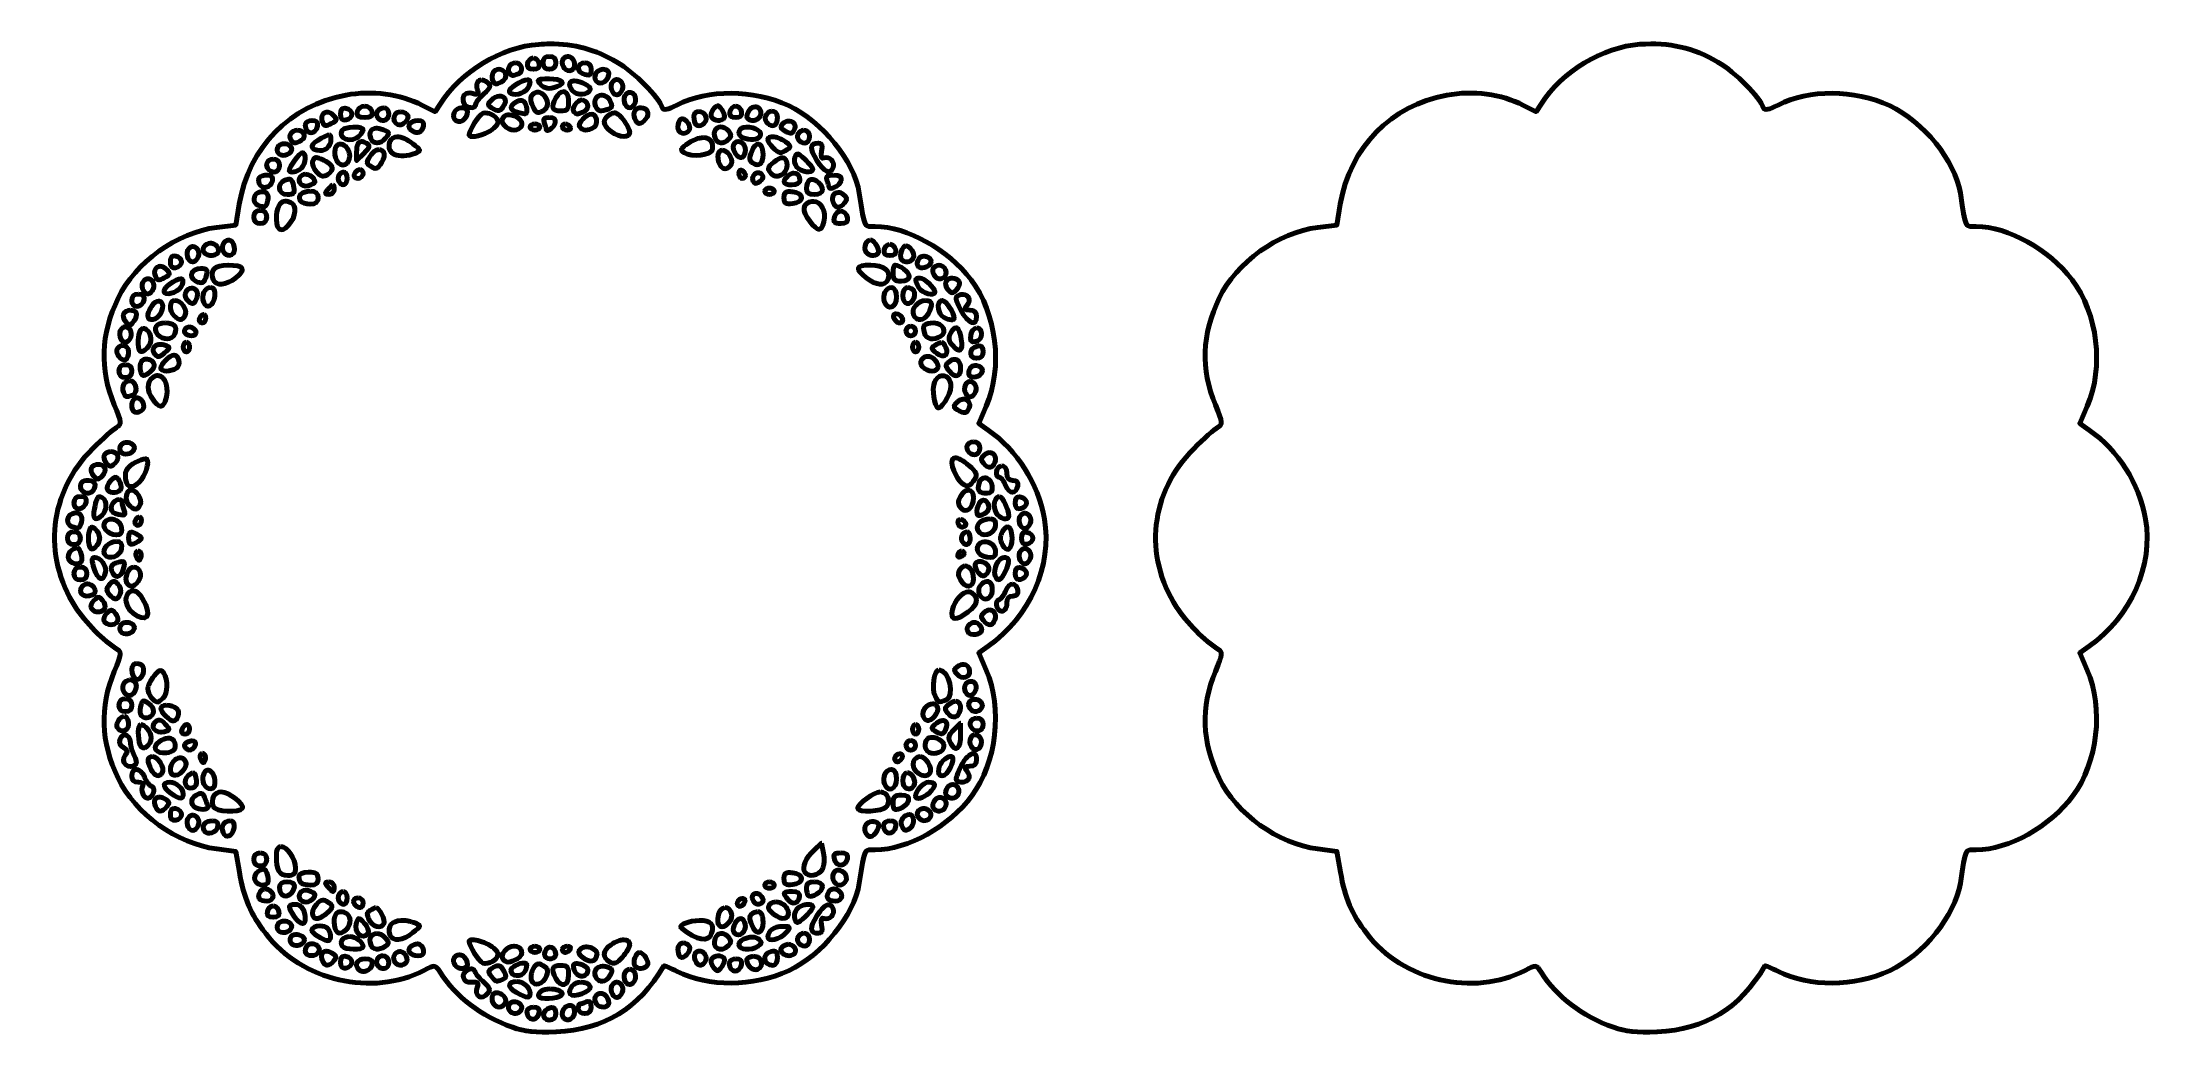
# Model space of a CAD drawing. Header units: centimetres. Extents: x -20.3 to 20.2, y -9.5 to 9.5.
import ezdxf

# ---------------------------------------------------------------- set-up
doc = ezdxf.new("R2010")
doc.units = ezdxf.units.CM
doc.header["$MEASUREMENT"] = 0
doc.layers.add('Layer 1', color=7, linetype='Continuous')

msp = doc.modelspace()

# ---------------------------------------------------------------- linework, layer by layer
at = {"layer": 'Layer 1', "color": 200, "lineweight": 70}
for points, knots in [([(-10.5588, 9.46564), (-10.62615, 9.46521), (-10.69522, 9.4624), (-10.76551, 9.45737), (-10.76551, 9.45737), (-11.4845, 9.40593), (-12.24971, 8.9429), (-12.65893, 8.31139), (-12.65893, 8.31139), (-12.65893, 8.31139), (-12.75319, 8.16504), (-12.75319, 8.16504), (-12.75319, 8.16504), (-12.75319, 8.16504), (-12.9971, 8.28824), (-12.9971, 8.28824), (-12.9971, 8.28824), (-13.43222, 8.50859), (-13.94856, 8.57793), (-14.46554, 8.4842), (-14.46554, 8.4842), (-15.53137, 8.29096), (-16.3278, 7.47542), (-16.50449, 6.39647), (-16.50449, 6.39647), (-16.50449, 6.39647), (-16.57064, 5.99629), (-16.57064, 5.99629), (-16.57064, 5.99629), (-16.57064, 5.99629), (-16.9361, 5.95081), (-16.9361, 5.95081), (-16.9361, 5.95081), (-17.6929, 5.85648), (-18.50381, 5.27485), (-18.82539, 4.59565), (-18.82539, 4.59565), (-19.16062, 3.88764), (-19.18343, 3.2442), (-18.89815, 2.55009), (-18.89815, 2.55009), (-18.75561, 2.20328), (-18.75332, 2.17712), (-18.85516, 2.11932), (-18.85516, 2.11932), (-18.91478, 2.08548), (-19.12045, 1.90232), (-19.31239, 1.7117), (-19.31239, 1.7117), (-20.14617, 0.88366), (-20.27897, -0.33377), (-19.64394, -1.32357), (-19.64394, -1.32357), (-19.4589, -1.61199), (-19.09339, -1.98187), (-18.85019, -2.12642), (-18.85019, -2.12642), (-18.75492, -2.18305), (-18.75851, -2.21744), (-18.89815, -2.55719), (-18.89815, -2.55719), (-19.18343, -3.2513), (-19.16062, -3.89391), (-18.82539, -4.60192), (-18.82539, -4.60192), (-18.5038, -5.28112), (-17.6929, -5.86275), (-16.9361, -5.95708), (-16.9361, -5.95708), (-16.9361, -5.95708), (-16.57063, -6.00256), (-16.57063, -6.00256), (-16.57063, -6.00256), (-16.57063, -6.00256), (-16.50118, -6.40275), (-16.50118, -6.40275), (-16.50118, -6.40275), (-16.41546, -6.89967), (-16.2872, -7.20071), (-15.99847, -7.57932), (-15.99847, -7.57932), (-15.3095, -8.48275), (-13.95219, -8.79719), (-12.96651, -8.28212), (-12.96651, -8.28212), (-12.75477, -8.17147), (-12.75352, -8.17144), (-12.65893, -8.31685), (-12.65893, -8.31685), (-12.3431, -8.80238), (-11.8808, -9.15436), (-11.27235, -9.3727), (-11.27235, -9.3727), (-11.03759, -9.45694), (-10.83678, -9.47824), (-10.43312, -9.45952), (-10.43312, -9.45952), (-9.50953, -9.41668), (-8.8588, -9.01842), (-8.37185, -8.19862), (-8.37185, -8.19862), (-8.36542, -8.1878), (-8.24974, -8.23597), (-8.11388, -8.30528), (-8.11388, -8.30528), (-7.52628, -8.60506), (-6.65529, -8.59837), (-5.98564, -8.28957), (-5.98564, -8.28957), (-5.33911, -7.99143), (-4.72291, -7.2297), (-4.62717, -6.61112), (-4.62717, -6.61112), (-4.52025, -5.92027), (-4.54527, -5.97199), (-4.32207, -5.97199), (-4.32207, -5.97199), (-3.70091, -5.97199), (-2.9071, -5.52944), (-2.47081, -4.93929), (-2.47081, -4.93929), (-1.9958, -4.29675), (-1.87815, -3.26519), (-2.1963, -2.53324), (-2.1963, -2.53324), (-2.1963, -2.53324), (-2.34017, -2.20251), (-2.34017, -2.20251), (-2.34017, -2.20251), (-2.34017, -2.20251), (-2.15992, -2.07435), (-2.15992, -2.07435), (-2.15992, -2.07435), (-1.35926, -1.50717), (-0.9231, -0.52139), (-1.08174, 0.36147), (-1.08174, 0.36147), (-1.20538, 1.04953), (-1.59893, 1.67333), (-2.15992, 2.06886), (-2.15992, 2.06886), (-2.15992, 2.06886), (-2.34017, 2.19536), (-2.34017, 2.19536), (-2.34017, 2.19536), (-2.34017, 2.19536), (-2.1963, 2.52692), (-2.1963, 2.52692), (-2.1963, 2.52692), (-1.87242, 3.27204), (-1.99656, 4.3054), (-2.48734, 4.94868), (-2.48734, 4.94868), (-2.93263, 5.53235), (-3.71444, 5.96567), (-4.32206, 5.96567), (-4.32206, 5.96567), (-4.54526, 5.96567), (-4.52024, 5.91395), (-4.62716, 6.6048), (-4.62716, 6.6048), (-4.7229, 7.22338), (-5.3391, 7.98511), (-5.98563, 8.28325), (-5.98563, 8.28325), (-6.65835, 8.59346), (-7.52614, 8.59804), (-8.12049, 8.29483), (-8.12049, 8.29483), (-8.29295, 8.20685), (-8.3814, 8.18791), (-8.39748, 8.23613), (-8.39748, 8.23613), (-8.46913, 8.45108), (-8.93216, 8.9169), (-9.27226, 9.1167), (-9.27226, 9.1167), (-9.68263, 9.35777), (-10.08732, 9.46865), (-10.5588, 9.46562), (-10.5588, 9.46562), (-10.5588, 9.46562), (-10.5588, 9.46564), (-10.5588, 9.46564)], [0, 0, 0, 0, 0.0212766, 0.0212766, 0.0212766, 0.0212766, 0.04255319, 0.04255319, 0.04255319, 0.04255319, 0.06382979, 0.06382979, 0.06382979, 0.06382979, 0.08510638, 0.08510638, 0.08510638, 0.08510638, 0.10638298, 0.10638298, 0.10638298, 0.10638298, 0.12765957, 0.12765957, 0.12765957, 0.12765957, 0.14893617, 0.14893617, 0.14893617, 0.14893617, 0.17021277, 0.17021277, 0.17021277, 0.17021277, 0.19148936, 0.19148936, 0.19148936, 0.19148936, 0.21276596, 0.21276596, 0.21276596, 0.21276596, 0.23404255, 0.23404255, 0.23404255, 0.23404255, 0.25531915, 0.25531915, 0.25531915, 0.25531915, 0.27659574, 0.27659574, 0.27659574, 0.27659574, 0.29787234, 0.29787234, 0.29787234, 0.29787234, 0.31914894, 0.31914894, 0.31914894, 0.31914894, 0.34042553, 0.34042553, 0.34042553, 0.34042553, 0.36170213, 0.36170213, 0.36170213, 0.36170213, 0.38297872, 0.38297872, 0.38297872, 0.38297872, 0.40425532, 0.40425532, 0.40425532, 0.40425532, 0.42553191, 0.42553191, 0.42553191, 0.42553191, 0.44680851, 0.44680851, 0.44680851, 0.44680851, 0.46808511, 0.46808511, 0.46808511, 0.46808511, 0.4893617, 0.4893617, 0.4893617, 0.4893617, 0.5106383, 0.5106383, 0.5106383, 0.5106383, 0.53191489, 0.53191489, 0.53191489, 0.53191489, 0.55319149, 0.55319149, 0.55319149, 0.55319149, 0.57446809, 0.57446809, 0.57446809, 0.57446809, 0.59574468, 0.59574468, 0.59574468, 0.59574468, 0.61702128, 0.61702128, 0.61702128, 0.61702128, 0.63829787, 0.63829787, 0.63829787, 0.63829787, 0.65957447, 0.65957447, 0.65957447, 0.65957447, 0.68085106, 0.68085106, 0.68085106, 0.68085106, 0.70212766, 0.70212766, 0.70212766, 0.70212766, 0.72340426, 0.72340426, 0.72340426, 0.72340426, 0.74468085, 0.74468085, 0.74468085, 0.74468085, 0.76595745, 0.76595745, 0.76595745, 0.76595745, 0.78723404, 0.78723404, 0.78723404, 0.78723404, 0.80851064, 0.80851064, 0.80851064, 0.80851064, 0.82978723, 0.82978723, 0.82978723, 0.82978723, 0.85106383, 0.85106383, 0.85106383, 0.85106383, 0.87234043, 0.87234043, 0.87234043, 0.87234043, 0.89361702, 0.89361702, 0.89361702, 0.89361702, 0.91489362, 0.91489362, 0.91489362, 0.91489362, 0.93617021, 0.93617021, 0.93617021, 0.93617021, 0.95744681, 0.95744681, 0.95744681, 0.95744681, 1, 1, 1, 1]), ([(9.81876, -9.37301), (9.21031, -9.15467), (8.74817, -8.80274), (8.43234, -8.3172), (8.43234, -8.3172), (8.33775, -8.1718), (8.33641, -8.17164), (8.12467, -8.2823), (8.12467, -8.2823), (7.13899, -8.79737), (5.78181, -8.48263), (5.09284, -7.5792), (5.09284, -7.5792), (4.80411, -7.20059), (4.67549, -6.89986), (4.58977, -6.40294), (4.58977, -6.40294), (4.58977, -6.40294), (4.52077, -6.00296), (4.52077, -6.00296), (4.52077, -6.00296), (4.52077, -6.00296), (4.15497, -5.95736), (4.15497, -5.95736), (4.15497, -5.95736), (3.39817, -5.86303), (2.58723, -5.28133), (2.26565, -4.60213), (2.26565, -4.60213), (1.93042, -3.89412), (1.90751, -3.25112), (2.19279, -2.55701), (2.19279, -2.55701), (2.33243, -2.21725), (2.33628, -2.18289), (2.241, -2.12627), (2.241, -2.12627), (1.99781, -1.98173), (1.63195, -1.61183), (1.4469, -1.32341), (1.4469, -1.32341), (0.81188, -0.33361), (0.94495, 0.88345), (1.77872, 1.7115), (1.77872, 1.7115), (1.97066, 1.90213), (2.17649, 2.08578), (2.23612, 2.11963), (2.23612, 2.11963), (2.33795, 2.17743), (2.33532, 2.20356), (2.19278, 2.55037), (2.19278, 2.55037), (1.9075, 3.24448), (1.93041, 3.88747), (2.26564, 4.59549), (2.26564, 4.59549), (2.58723, 5.27469), (3.39816, 5.85639), (4.15496, 5.95072), (4.15496, 5.95072), (4.15496, 5.95072), (4.52076, 5.99632), (4.52076, 5.99632), (4.52076, 5.99632), (4.52076, 5.99632), (4.58626, 6.3963), (4.58626, 6.3963), (4.58626, 6.3963), (4.76295, 7.47525), (5.55933, 8.29065), (6.62516, 8.48389), (6.62516, 8.48389), (7.14213, 8.57762), (7.65898, 8.50889), (8.09409, 8.28854), (8.09409, 8.28854), (8.09409, 8.28854), (8.33774, 8.16515), (8.33774, 8.16515), (8.33774, 8.16515), (8.33774, 8.16515), (8.43253, 8.31143), (8.43253, 8.31143), (8.43253, 8.31143), (8.84175, 8.94293), (9.60691, 9.40611), (10.3259, 9.45756), (10.3259, 9.45756), (10.88821, 9.49779), (11.34984, 9.39248), (11.81883, 9.11696), (11.81883, 9.11696), (12.15893, 8.91717), (12.62155, 8.45118), (12.6932, 8.23623), (12.6932, 8.23623), (12.70927, 8.18801), (12.79824, 8.20677), (12.9707, 8.29475), (12.9707, 8.29475), (13.56505, 8.59797), (14.4323, 8.59318), (15.10502, 8.28296), (15.10502, 8.28296), (15.75155, 7.98482), (16.36805, 7.22344), (16.46378, 6.60486), (16.46378, 6.60486), (16.5707, 5.91401), (16.54607, 5.96555), (16.76927, 5.96555), (16.76927, 5.96555), (17.37689, 5.96555), (18.15824, 5.53242), (18.60353, 4.94876), (18.60353, 4.94876), (19.09431, 4.30548), (19.21854, 3.27202), (18.89466, 2.52691), (18.89466, 2.52691), (18.89466, 2.52691), (18.75072, 2.19577), (18.75072, 2.19577), (18.75072, 2.19577), (18.75072, 2.19577), (18.931, 2.06866), (18.931, 2.06866), (18.931, 2.06866), (19.49199, 1.67313), (19.88599, 1.04953), (20.00963, 0.36147), (20.00963, 0.36147), (20.16828, -0.52139), (19.73166, -1.50751), (18.931, -2.07469), (18.931, -2.07469), (18.931, -2.07469), (18.75072, -2.2024), (18.75072, -2.2024), (18.75072, -2.2024), (18.75072, -2.2024), (18.89466, -2.53354), (18.89466, -2.53354), (18.89466, -2.53354), (19.21281, -3.26549), (19.09513, -4.2967), (18.62012, -4.93924), (18.62012, -4.93924), (18.18383, -5.52939), (17.39042, -5.9722), (16.76927, -5.9722), (16.76927, -5.9722), (16.54607, -5.9722), (16.5707, -5.92066), (16.46378, -6.61151), (16.46378, -6.61151), (16.36804, -7.23009), (15.75155, -7.99147), (15.10502, -8.2896), (15.10502, -8.2896), (14.43537, -8.5984), (13.56513, -8.60465), (12.97752, -8.30487), (12.97752, -8.30487), (12.84166, -8.23557), (12.72525, -8.18771), (12.71882, -8.19853), (12.71882, -8.19853), (12.23187, -9.01834), (11.5812, -9.41626), (10.65762, -9.4591), (10.65762, -9.4591), (10.25396, -9.47782), (10.05349, -9.45725), (9.81873, -9.373), (9.81873, -9.373), (9.81873, -9.373), (9.81876, -9.37301), (9.81876, -9.37301)], [0, 0, 0, 0, 0.02173913, 0.02173913, 0.02173913, 0.02173913, 0.04347826, 0.04347826, 0.04347826, 0.04347826, 0.06521739, 0.06521739, 0.06521739, 0.06521739, 0.08695652, 0.08695652, 0.08695652, 0.08695652, 0.10869565, 0.10869565, 0.10869565, 0.10869565, 0.13043478, 0.13043478, 0.13043478, 0.13043478, 0.15217391, 0.15217391, 0.15217391, 0.15217391, 0.17391304, 0.17391304, 0.17391304, 0.17391304, 0.19565217, 0.19565217, 0.19565217, 0.19565217, 0.2173913, 0.2173913, 0.2173913, 0.2173913, 0.23913043, 0.23913043, 0.23913043, 0.23913043, 0.26086957, 0.26086957, 0.26086957, 0.26086957, 0.2826087, 0.2826087, 0.2826087, 0.2826087, 0.30434783, 0.30434783, 0.30434783, 0.30434783, 0.32608696, 0.32608696, 0.32608696, 0.32608696, 0.34782609, 0.34782609, 0.34782609, 0.34782609, 0.36956522, 0.36956522, 0.36956522, 0.36956522, 0.39130435, 0.39130435, 0.39130435, 0.39130435, 0.41304348, 0.41304348, 0.41304348, 0.41304348, 0.43478261, 0.43478261, 0.43478261, 0.43478261, 0.45652174, 0.45652174, 0.45652174, 0.45652174, 0.47826087, 0.47826087, 0.47826087, 0.47826087, 0.5, 0.5, 0.5, 0.5, 0.52173913, 0.52173913, 0.52173913, 0.52173913, 0.54347826, 0.54347826, 0.54347826, 0.54347826, 0.56521739, 0.56521739, 0.56521739, 0.56521739, 0.58695652, 0.58695652, 0.58695652, 0.58695652, 0.60869565, 0.60869565, 0.60869565, 0.60869565, 0.63043478, 0.63043478, 0.63043478, 0.63043478, 0.65217391, 0.65217391, 0.65217391, 0.65217391, 0.67391304, 0.67391304, 0.67391304, 0.67391304, 0.69565217, 0.69565217, 0.69565217, 0.69565217, 0.7173913, 0.7173913, 0.7173913, 0.7173913, 0.73913043, 0.73913043, 0.73913043, 0.73913043, 0.76086957, 0.76086957, 0.76086957, 0.76086957, 0.7826087, 0.7826087, 0.7826087, 0.7826087, 0.80434783, 0.80434783, 0.80434783, 0.80434783, 0.82608696, 0.82608696, 0.82608696, 0.82608696, 0.84782609, 0.84782609, 0.84782609, 0.84782609, 0.86956522, 0.86956522, 0.86956522, 0.86956522, 0.89130435, 0.89130435, 0.89130435, 0.89130435, 0.91304348, 0.91304348, 0.91304348, 0.91304348, 0.93478261, 0.93478261, 0.93478261, 0.93478261, 0.95652174, 0.95652174, 0.95652174, 0.95652174, 1, 1, 1, 1]), ([(-11.53445, 8.97864), (-11.48088, 8.97972), (-11.42659, 8.94871), (-11.40381, 8.88934), (-11.40381, 8.88934), (-11.38315, 8.83552), (-11.41811, 8.77144), (-11.4898, 8.73307), (-11.4898, 8.73307), (-11.58403, 8.68263), (-11.61955, 8.68828), (-11.64689, 8.75953), (-11.64689, 8.75953), (-11.66631, 8.81014), (-11.66468, 8.88116), (-11.64276, 8.91663), (-11.64276, 8.91663), (-11.61723, 8.95794), (-11.57611, 8.9778), (-11.53444, 8.97864), (-11.53444, 8.97864), (-11.53444, 8.97864), (-11.53445, 8.97864), (-11.53445, 8.97864)], [0, 0, 0, 0, 0.14285714, 0.14285714, 0.14285714, 0.14285714, 0.28571429, 0.28571429, 0.28571429, 0.28571429, 0.42857143, 0.42857143, 0.42857143, 0.42857143, 0.57142857, 0.57142857, 0.57142857, 0.57142857, 0.71428571, 0.71428571, 0.71428571, 0.71428571, 1, 1, 1, 1]), ([(-11.21282, 9.10349), (-11.09249, 9.10349), (-11.04818, 8.9354), (-11.15742, 8.89348), (-11.15742, 8.89348), (-11.28081, 8.84613), (-11.28829, 8.84724), (-11.33271, 8.91911), (-11.33271, 8.91911), (-11.38293, 9.00036), (-11.3159, 9.10349), (-11.21282, 9.10349)], [0, 0, 0, 0, 0.25, 0.25, 0.25, 0.25, 0.5, 0.5, 0.5, 0.5, 1, 1, 1, 1]), ([(-10.87134, 9.1961), (-10.8215, 9.1961), (-10.77195, 9.14784), (-10.76054, 9.08861), (-10.76054, 9.08861), (-10.74599, 9.01305), (-10.77865, 8.98112), (-10.87134, 8.98112), (-10.87134, 8.98112), (-10.96402, 8.98112), (-10.99751, 9.01305), (-10.98296, 9.08861), (-10.98296, 9.08861), (-10.97155, 9.14784), (-10.92118, 9.1961), (-10.87134, 9.1961)], [0, 0, 0, 0, 0.2, 0.2, 0.2, 0.2, 0.4, 0.4, 0.4, 0.4, 0.6, 0.6, 0.6, 0.6, 1, 1, 1, 1]), ([(-10.56376, 9.22669), (-10.48171, 9.22669), (-10.44056, 9.18554), (-10.44056, 9.10349), (-10.44056, 9.10349), (-10.44056, 9.02144), (-10.48171, 8.98112), (-10.56376, 8.98112), (-10.56376, 8.98112), (-10.6458, 8.98112), (-10.68696, 9.02144), (-10.68696, 9.10349), (-10.68696, 9.10349), (-10.68696, 9.18554), (-10.64581, 9.22669), (-10.56376, 9.22669)], [0, 0, 0, 0, 0.2, 0.2, 0.2, 0.2, 0.4, 0.4, 0.4, 0.4, 0.6, 0.6, 0.6, 0.6, 1, 1, 1, 1]), ([(-10.22476, 9.22421), (-10.17494, 9.22896), (-10.11866, 9.19904), (-10.09247, 9.13078), (-10.09247, 9.13078), (-10.07212, 9.07774), (-10.07996, 9.01177), (-10.10983, 8.98443), (-10.10983, 8.98443), (-10.19545, 8.90609), (-10.31736, 8.97967), (-10.31736, 9.10928), (-10.31736, 9.10928), (-10.31736, 9.18004), (-10.27458, 9.21946), (-10.22476, 9.22421)], [0, 0, 0, 0, 0.2, 0.2, 0.2, 0.2, 0.4, 0.4, 0.4, 0.4, 0.6, 0.6, 0.6, 0.6, 1, 1, 1, 1]), ([(-9.88659, 9.10349), (-9.80454, 9.10349), (-9.76422, 9.06317), (-9.76422, 8.98112), (-9.76422, 8.98112), (-9.76422, 8.85675), (-9.79315, 8.84205), (-9.93289, 8.89844), (-9.93289, 8.89844), (-10.05636, 8.94826), (-10.02125, 9.10349), (-9.88659, 9.10349)], [0, 0, 0, 0, 0.25, 0.25, 0.25, 0.25, 0.5, 0.5, 0.5, 0.5, 1, 1, 1, 1]), ([(-9.54263, 8.97947), (-9.49794, 8.98232), (-9.45468, 8.96651), (-9.43101, 8.92821), (-9.43101, 8.92821), (-9.41318, 8.89935), (-9.43196, 8.83037), (-9.47318, 8.77525), (-9.47318, 8.77525), (-9.56627, 8.65077), (-9.73756, 8.73808), (-9.68237, 8.88191), (-9.68237, 8.88191), (-9.65975, 8.94087), (-9.60009, 8.97581), (-9.54264, 8.97948), (-9.54264, 8.97948), (-9.54264, 8.97948), (-9.54263, 8.97947), (-9.54263, 8.97947)], [0, 0, 0, 0, 0.16666667, 0.16666667, 0.16666667, 0.16666667, 0.33333333, 0.33333333, 0.33333333, 0.33333333, 0.5, 0.5, 0.5, 0.5, 0.66666667, 0.66666667, 0.66666667, 0.66666667, 1, 1, 1, 1]), ([(-11.86601, 8.77607), (-11.8341, 8.77596), (-11.79649, 8.76197), (-11.7577, 8.72977), (-11.7577, 8.72977), (-11.6762, 8.66213), (-11.68448, 8.63423), (-11.82219, 8.50653), (-11.82219, 8.50653), (-11.90873, 8.42629), (-11.97929, 8.33395), (-11.97929, 8.30148), (-11.97929, 8.30148), (-11.97929, 8.20782), (-12.16379, 8.23326), (-12.2017, 8.33207), (-12.2017, 8.33207), (-12.25392, 8.46814), (-12.16828, 8.5596), (-12.02972, 8.51562), (-12.02972, 8.51562), (-11.92671, 8.48293), (-11.91187, 8.49695), (-11.94456, 8.59996), (-11.94456, 8.59996), (-11.97834, 8.70638), (-11.9362, 8.77629), (-11.86601, 8.77607)], [0, 0, 0, 0, 0.125, 0.125, 0.125, 0.125, 0.25, 0.25, 0.25, 0.25, 0.375, 0.375, 0.375, 0.375, 0.5, 0.5, 0.5, 0.5, 0.625, 0.625, 0.625, 0.625, 0.75, 0.75, 0.75, 0.75, 1, 1, 1, 1]), ([(-10.98048, 8.77773), (-10.96477, 8.77794), (-10.95243, 8.77449), (-10.94493, 8.76698), (-10.94493, 8.76698), (-10.92389, 8.74594), (-10.93612, 8.68154), (-10.97221, 8.62394), (-10.97221, 8.62394), (-11.04821, 8.5027), (-11.27286, 8.45224), (-11.3294, 8.54374), (-11.3294, 8.54374), (-11.36718, 8.60486), (-11.09045, 8.77618), (-10.98048, 8.77773)], [0, 0, 0, 0, 0.2, 0.2, 0.2, 0.2, 0.4, 0.4, 0.4, 0.4, 0.6, 0.6, 0.6, 0.6, 1, 1, 1, 1]), ([(-10.78866, 8.54125), (-10.71318, 8.5416), (-10.63642, 8.47717), (-10.60841, 8.3701), (-10.60841, 8.3701), (-10.58547, 8.28236), (-10.61269, 8.2203), (-10.69275, 8.17745), (-10.69275, 8.17745), (-10.79034, 8.12522), (-10.82251, 8.14177), (-10.88209, 8.27253), (-10.88209, 8.27253), (-10.9346, 8.38779), (-10.93592, 8.44856), (-10.88622, 8.49825), (-10.88622, 8.49825), (-10.85698, 8.52749), (-10.82296, 8.54108), (-10.78866, 8.54124), (-10.78866, 8.54124), (-10.78866, 8.54124), (-10.78866, 8.54125), (-10.78866, 8.54125)], [0, 0, 0, 0, 0.14285714, 0.14285714, 0.14285714, 0.14285714, 0.28571429, 0.28571429, 0.28571429, 0.28571429, 0.42857143, 0.42857143, 0.42857143, 0.42857143, 0.57142857, 0.57142857, 0.57142857, 0.57142857, 0.71428571, 0.71428571, 0.71428571, 0.71428571, 1, 1, 1, 1]), ([(-10.5712, 8.79592), (-10.31618, 8.79592), (-10.23373, 8.71828), (-10.41493, 8.64875), (-10.41493, 8.64875), (-10.57056, 8.58903), (-10.66606, 8.60525), (-10.74814, 8.70415), (-10.74814, 8.70415), (-10.81412, 8.78366), (-10.78971, 8.79593), (-10.5712, 8.79593), (-10.5712, 8.79593), (-10.5712, 8.79593), (-10.5712, 8.79592), (-10.5712, 8.79592)], [0, 0, 0, 0, 0.2, 0.2, 0.2, 0.2, 0.4, 0.4, 0.4, 0.4, 0.6, 0.6, 0.6, 0.6, 1, 1, 1, 1]), ([(-10.29752, 8.55118), (-10.23987, 8.55072), (-10.19499, 8.48542), (-10.19499, 8.36514), (-10.19499, 8.36514), (-10.19499, 8.20925), (-10.21887, 8.18076), (-10.34878, 8.18076), (-10.34878, 8.18076), (-10.51527, 8.18076), (-10.5384, 8.24536), (-10.4389, 8.43129), (-10.4389, 8.43129), (-10.39513, 8.51308), (-10.34235, 8.55154), (-10.29751, 8.55118), (-10.29751, 8.55118), (-10.29751, 8.55118), (-10.29752, 8.55118), (-10.29752, 8.55118)], [0, 0, 0, 0, 0.16666667, 0.16666667, 0.16666667, 0.16666667, 0.33333333, 0.33333333, 0.33333333, 0.33333333, 0.5, 0.5, 0.5, 0.5, 0.66666667, 0.66666667, 0.66666667, 0.66666667, 1, 1, 1, 1]), ([(-10.08751, 8.7554), (-9.96512, 8.75197), (-9.75874, 8.65865), (-9.78158, 8.58921), (-9.78158, 8.58921), (-9.81717, 8.48102), (-10.0423, 8.47187), (-10.12802, 8.57515), (-10.12802, 8.57515), (-10.17027, 8.62607), (-10.18829, 8.69481), (-10.16771, 8.72811), (-10.16771, 8.72811), (-10.15804, 8.74375), (-10.13769, 8.75235), (-10.11066, 8.75457), (-10.11066, 8.75457), (-10.10334, 8.75517), (-10.09567, 8.75563), (-10.08751, 8.7554)], [0, 0, 0, 0, 0.16666667, 0.16666667, 0.16666667, 0.16666667, 0.33333333, 0.33333333, 0.33333333, 0.33333333, 0.5, 0.5, 0.5, 0.5, 0.66666667, 0.66666667, 0.66666667, 0.66666667, 1, 1, 1, 1]), ([(-9.26813, 8.78351), (-9.1946, 8.78121), (-9.13045, 8.68531), (-9.16891, 8.58507), (-9.16891, 8.58507), (-9.18926, 8.53203), (-9.23547, 8.48833), (-9.27144, 8.48833), (-9.27144, 8.48833), (-9.37112, 8.48833), (-9.42049, 8.67249), (-9.34172, 8.75126), (-9.34172, 8.75126), (-9.31842, 8.77456), (-9.29264, 8.78427), (-9.26813, 8.78351)], [0, 0, 0, 0, 0.2, 0.2, 0.2, 0.2, 0.4, 0.4, 0.4, 0.4, 0.6, 0.6, 0.6, 0.6, 1, 1, 1, 1]), ([(-9.02174, 8.53712), (-8.94821, 8.53482), (-8.88488, 8.43892), (-8.92335, 8.33868), (-8.92335, 8.33868), (-8.9437, 8.28564), (-8.98991, 8.24194), (-9.02588, 8.24194), (-9.02588, 8.24194), (-9.12556, 8.24194), (-9.1741, 8.4261), (-9.09533, 8.50487), (-9.09533, 8.50487), (-9.07203, 8.52817), (-9.04625, 8.53788), (-9.02174, 8.53712)], [0, 0, 0, 0, 0.2, 0.2, 0.2, 0.2, 0.4, 0.4, 0.4, 0.4, 0.6, 0.6, 0.6, 0.6, 1, 1, 1, 1]), ([(-14.82107, 8.15926), (-14.78612, 8.16002), (-14.74655, 8.14427), (-14.70945, 8.10717), (-14.70945, 8.10717), (-14.61842, 8.01614), (-14.62114, 8.00219), (-14.7417, 7.93767), (-14.7417, 7.93767), (-14.84855, 7.88049), (-14.88022, 7.88588), (-14.9112, 7.96661), (-14.9112, 7.96661), (-14.95314, 8.07589), (-14.89798, 8.15759), (-14.82108, 8.15926), (-14.82108, 8.15926), (-14.82108, 8.15926), (-14.82107, 8.15926), (-14.82107, 8.15926)], [0, 0, 0, 0, 0.16666667, 0.16666667, 0.16666667, 0.16666667, 0.33333333, 0.33333333, 0.33333333, 0.33333333, 0.5, 0.5, 0.5, 0.5, 0.66666667, 0.66666667, 0.66666667, 0.66666667, 1, 1, 1, 1]), ([(-14.48207, 8.23367), (-14.47396, 8.23337), (-14.46506, 8.23218), (-14.45561, 8.23036), (-14.45561, 8.23036), (-14.39638, 8.21895), (-14.34812, 8.16941), (-14.34812, 8.11957), (-14.34812, 8.11957), (-14.34812, 8.06973), (-14.39638, 8.01935), (-14.45561, 8.00795), (-14.45561, 8.00795), (-14.53116, 7.9934), (-14.56392, 8.02689), (-14.56392, 8.11957), (-14.56392, 8.11957), (-14.56392, 8.20067), (-14.53883, 8.23579), (-14.48207, 8.23367)], [0, 0, 0, 0, 0.16666667, 0.16666667, 0.16666667, 0.16666667, 0.33333333, 0.33333333, 0.33333333, 0.33333333, 0.5, 0.5, 0.5, 0.5, 0.66666667, 0.66666667, 0.66666667, 0.66666667, 1, 1, 1, 1]), ([(-14.10174, 8.27336), (-14.03498, 8.27336), (-13.97176, 8.22427), (-13.96035, 8.16505), (-13.96035, 8.16505), (-13.94481, 8.08439), (-13.97975, 8.05756), (-14.10174, 8.05756), (-14.10174, 8.05756), (-14.22372, 8.05756), (-14.25949, 8.08439), (-14.24395, 8.16505), (-14.24395, 8.16505), (-14.23255, 8.22428), (-14.1685, 8.27336), (-14.10174, 8.27336)], [0, 0, 0, 0, 0.2, 0.2, 0.2, 0.2, 0.4, 0.4, 0.4, 0.4, 0.6, 0.6, 0.6, 0.6, 1, 1, 1, 1]), ([(-13.72967, 8.24194), (-13.6809, 8.24194), (-13.64037, 8.18726), (-13.64037, 8.11957), (-13.64037, 8.11957), (-13.64037, 7.99217), (-13.78926, 7.94928), (-13.85617, 8.05756), (-13.85617, 8.05756), (-13.90768, 8.1409), (-13.83837, 8.24194), (-13.72967, 8.24194)], [0, 0, 0, 0, 0.25, 0.25, 0.25, 0.25, 0.5, 0.5, 0.5, 0.5, 1, 1, 1, 1]), ([(-13.41795, 8.16422), (-13.34768, 8.166), (-13.2716, 8.12851), (-13.2716, 8.06748), (-13.2716, 8.06748), (-13.2716, 8.03672), (-13.30966, 7.98021), (-13.35594, 7.9418), (-13.35594, 7.9418), (-13.4647, 7.85154), (-13.59715, 7.99054), (-13.52048, 8.11461), (-13.52048, 8.11461), (-13.50024, 8.14735), (-13.46011, 8.16315), (-13.41795, 8.16422)], [0, 0, 0, 0, 0.2, 0.2, 0.2, 0.2, 0.4, 0.4, 0.4, 0.4, 0.6, 0.6, 0.6, 0.6, 1, 1, 1, 1]), ([(-12.25048, 8.24112), (-12.20579, 8.24397), (-12.16253, 8.22816), (-12.13886, 8.18986), (-12.13886, 8.18986), (-12.12102, 8.161), (-12.13981, 8.09202), (-12.18103, 8.0369), (-12.18103, 8.0369), (-12.27412, 7.91242), (-12.44541, 7.99973), (-12.39021, 8.14356), (-12.39021, 8.14356), (-12.36759, 8.20252), (-12.30793, 8.23746), (-12.25048, 8.24113), (-12.25048, 8.24113), (-12.25048, 8.24113), (-12.25048, 8.24112), (-12.25048, 8.24112)], [0, 0, 0, 0, 0.16666667, 0.16666667, 0.16666667, 0.16666667, 0.33333333, 0.33333333, 0.33333333, 0.33333333, 0.5, 0.5, 0.5, 0.5, 0.66666667, 0.66666667, 0.66666667, 0.66666667, 1, 1, 1, 1]), ([(-11.79738, 8.14438), (-11.68793, 8.14929), (-11.5485, 8.05666), (-11.5485, 7.96496), (-11.5485, 7.96496), (-11.5485, 7.91625), (-11.62973, 7.83387), (-11.72957, 7.78223), (-11.72957, 7.78223), (-11.91041, 7.68872), (-12.10247, 7.65836), (-12.10247, 7.7227), (-12.10247, 7.7227), (-12.10247, 7.80878), (-11.91189, 8.11109), (-11.84202, 8.13611), (-11.84202, 8.13611), (-11.82811, 8.14109), (-11.81301, 8.14368), (-11.79737, 8.14438), (-11.79737, 8.14438), (-11.79737, 8.14438), (-11.79738, 8.14438), (-11.79738, 8.14438)], [0, 0, 0, 0, 0.14285714, 0.14285714, 0.14285714, 0.14285714, 0.28571429, 0.28571429, 0.28571429, 0.28571429, 0.42857143, 0.42857143, 0.42857143, 0.42857143, 0.57142857, 0.57142857, 0.57142857, 0.57142857, 0.71428571, 0.71428571, 0.71428571, 0.71428571, 1, 1, 1, 1]), ([(-11.52783, 8.46684), (-11.52153, 8.46733), (-11.51568, 8.46708), (-11.50964, 8.46684), (-11.50964, 8.46684), (-11.42915, 8.46366), (-11.3759, 8.39584), (-11.42861, 8.29734), (-11.42861, 8.29734), (-11.49893, 8.16596), (-11.53888, 8.15713), (-11.6717, 8.24112), (-11.6717, 8.24112), (-11.75332, 8.29273), (-11.7523, 8.31097), (-11.66674, 8.39656), (-11.66674, 8.39656), (-11.62207, 8.44125), (-11.57194, 8.46338), (-11.52783, 8.46684)], [0, 0, 0, 0, 0.16666667, 0.16666667, 0.16666667, 0.16666667, 0.33333333, 0.33333333, 0.33333333, 0.33333333, 0.5, 0.5, 0.5, 0.5, 0.66666667, 0.66666667, 0.66666667, 0.66666667, 1, 1, 1, 1]), ([(-11.33353, 8.10552), (-11.21169, 8.10301), (-11.0581, 8.00049), (-11.09458, 7.90543), (-11.09458, 7.90543), (-11.14121, 7.78393), (-11.32668, 7.78443), (-11.42779, 7.90626), (-11.42779, 7.90626), (-11.48636, 7.97684), (-11.48861, 8.01907), (-11.43689, 8.0708), (-11.43689, 8.0708), (-11.41156, 8.09613), (-11.37415, 8.10636), (-11.33354, 8.10553), (-11.33354, 8.10553), (-11.33354, 8.10553), (-11.33353, 8.10552), (-11.33353, 8.10552)], [0, 0, 0, 0, 0.16666667, 0.16666667, 0.16666667, 0.16666667, 0.33333333, 0.33333333, 0.33333333, 0.33333333, 0.5, 0.5, 0.5, 0.5, 0.66666667, 0.66666667, 0.66666667, 0.66666667, 1, 1, 1, 1]), ([(-11.11029, 8.38333), (-11.03874, 8.382), (-10.99453, 8.30688), (-10.99453, 8.1758), (-10.99453, 8.1758), (-10.99453, 8.14472), (-11.01545, 8.12226), (-11.04083, 8.12619), (-11.04083, 8.12619), (-11.32194, 8.16967), (-11.37707, 8.25932), (-11.18553, 8.36183), (-11.18553, 8.36183), (-11.16419, 8.37325), (-11.14365, 8.38039), (-11.12517, 8.3825), (-11.12517, 8.3825), (-11.12016, 8.38307), (-11.11506, 8.38342), (-11.11029, 8.38333)], [0, 0, 0, 0, 0.16666667, 0.16666667, 0.16666667, 0.16666667, 0.33333333, 0.33333333, 0.33333333, 0.33333333, 0.5, 0.5, 0.5, 0.5, 0.66666667, 0.66666667, 0.66666667, 0.66666667, 1, 1, 1, 1]), ([(-9.93537, 8.3916), (-9.92908, 8.39105), (-9.92312, 8.38975), (-9.91718, 8.38747), (-9.91718, 8.38747), (-9.79677, 8.34126), (-9.80014, 8.20392), (-9.92297, 8.15679), (-9.92297, 8.15679), (-10.04298, 8.11074), (-10.04242, 8.11088), (-10.08999, 8.15844), (-10.08999, 8.15844), (-10.15545, 8.2239), (-10.02967, 8.39988), (-9.93537, 8.3916)], [0, 0, 0, 0, 0.2, 0.2, 0.2, 0.2, 0.4, 0.4, 0.4, 0.4, 0.6, 0.6, 0.6, 0.6, 1, 1, 1, 1]), ([(-9.75017, 8.11957), (-9.65443, 8.11957), (-9.62213, 7.92311), (-9.70883, 7.86822), (-9.70883, 7.86822), (-9.82744, 7.79312), (-9.933, 7.79816), (-9.98499, 7.88228), (-9.98499, 7.88228), (-10.02677, 7.94989), (-9.859, 8.11958), (-9.75017, 8.11958), (-9.75017, 8.11958), (-9.75017, 8.11958), (-9.75017, 8.11957), (-9.75017, 8.11957)], [0, 0, 0, 0, 0.2, 0.2, 0.2, 0.2, 0.4, 0.4, 0.4, 0.4, 0.6, 0.6, 0.6, 0.6, 1, 1, 1, 1]), ([(-9.56992, 8.4842), (-9.51008, 8.48745), (-9.44183, 8.45375), (-9.39794, 8.37175), (-9.39794, 8.37175), (-9.35, 8.28218), (-9.35813, 8.24625), (-9.43184, 8.21796), (-9.43184, 8.21796), (-9.58128, 8.16061), (-9.64187, 8.17314), (-9.67906, 8.27005), (-9.67906, 8.27005), (-9.72726, 8.39565), (-9.65737, 8.47945), (-9.56992, 8.4842)], [0, 0, 0, 0, 0.2, 0.2, 0.2, 0.2, 0.4, 0.4, 0.4, 0.4, 0.6, 0.6, 0.6, 0.6, 1, 1, 1, 1]), ([(-9.32022, 8.14355), (-9.26838, 8.14618), (-9.22468, 8.10958), (-9.1532, 8.0187), (-9.1532, 8.0187), (-9.08312, 7.92961), (-9.02587, 7.81851), (-9.02587, 7.77231), (-9.02587, 7.77231), (-9.02587, 7.65967), (-9.2126, 7.66648), (-9.3814, 7.78471), (-9.3814, 7.78471), (-9.54967, 7.90257), (-9.55608, 8.0329), (-9.39876, 8.11709), (-9.39876, 8.11709), (-9.36848, 8.13329), (-9.34378, 8.14235), (-9.32021, 8.14355), (-9.32021, 8.14355), (-9.32021, 8.14355), (-9.32022, 8.14355), (-9.32022, 8.14355)], [0, 0, 0, 0, 0.14285714, 0.14285714, 0.14285714, 0.14285714, 0.28571429, 0.28571429, 0.28571429, 0.28571429, 0.42857143, 0.42857143, 0.42857143, 0.42857143, 0.57142857, 0.57142857, 0.57142857, 0.57142857, 0.71428571, 0.71428571, 0.71428571, 0.71428571, 1, 1, 1, 1]), ([(-8.81007, 8.24194), (-8.68343, 8.24194), (-8.63538, 8.12638), (-8.71995, 8.02449), (-8.71995, 8.02449), (-8.81621, 7.9085), (-8.87996, 7.91106), (-8.92666, 8.03276), (-8.92666, 8.03276), (-8.97286, 8.15316), (-8.92324, 8.24195), (-8.81008, 8.24195), (-8.81008, 8.24195), (-8.81008, 8.24195), (-8.81007, 8.24194), (-8.81007, 8.24194)], [0, 0, 0, 0, 0.2, 0.2, 0.2, 0.2, 0.4, 0.4, 0.4, 0.4, 0.6, 0.6, 0.6, 0.6, 1, 1, 1, 1]), ([(-7.70957, 8.17084), (-7.64985, 8.17508), (-7.57754, 8.13222), (-7.56157, 8.0493), (-7.56157, 8.0493), (-7.54225, 7.94898), (-7.69046, 7.85076), (-7.75835, 7.91866), (-7.75835, 7.91866), (-7.77858, 7.93889), (-7.79473, 8.00792), (-7.79473, 8.07245), (-7.79473, 8.07245), (-7.79473, 8.13571), (-7.75602, 8.16754), (-7.70957, 8.17084)], [0, 0, 0, 0, 0.2, 0.2, 0.2, 0.2, 0.4, 0.4, 0.4, 0.4, 0.6, 0.6, 0.6, 0.6, 1, 1, 1, 1]), ([(-7.34825, 8.28163), (-7.32361, 8.28616), (-7.30089, 8.262), (-7.26143, 8.20804), (-7.26143, 8.20804), (-7.21843, 8.14923), (-7.19812, 8.07732), (-7.21595, 8.04846), (-7.21595, 8.04846), (-7.26102, 7.97553), (-7.41035, 7.98259), (-7.45821, 8.06004), (-7.45821, 8.06004), (-7.48004, 8.09537), (-7.46196, 8.16728), (-7.41852, 8.21962), (-7.41852, 8.21962), (-7.38752, 8.25697), (-7.3674, 8.27811), (-7.34824, 8.28163), (-7.34824, 8.28163), (-7.34824, 8.28163), (-7.34825, 8.28163), (-7.34825, 8.28163)], [0, 0, 0, 0, 0.14285714, 0.14285714, 0.14285714, 0.14285714, 0.28571429, 0.28571429, 0.28571429, 0.28571429, 0.42857143, 0.42857143, 0.42857143, 0.42857143, 0.57142857, 0.57142857, 0.57142857, 0.57142857, 0.71428571, 0.71428571, 0.71428571, 0.71428571, 1, 1, 1, 1]), ([(-6.99519, 8.27336), (-6.94535, 8.27336), (-6.89498, 8.22427), (-6.88357, 8.16505), (-6.88357, 8.16505), (-6.86902, 8.08949), (-6.90251, 8.05756), (-6.99519, 8.05756), (-6.99519, 8.05756), (-7.08787, 8.05756), (-7.12053, 8.08949), (-7.10598, 8.16505), (-7.10598, 8.16505), (-7.09457, 8.22428), (-7.04503, 8.27336), (-6.99519, 8.27336)], [0, 0, 0, 0, 0.2, 0.2, 0.2, 0.2, 0.4, 0.4, 0.4, 0.4, 0.6, 0.6, 0.6, 0.6, 1, 1, 1, 1]), ([(-6.63056, 8.26096), (-6.5535, 8.26597), (-6.4843, 8.19365), (-6.52225, 8.09477), (-6.52225, 8.09477), (-6.56247, 7.98996), (-6.7195, 7.96093), (-6.7736, 8.04847), (-6.7736, 8.04847), (-6.79144, 8.07733), (-6.77265, 8.14631), (-6.73143, 8.20143), (-6.73143, 8.20143), (-6.70234, 8.24033), (-6.66559, 8.25869), (-6.63056, 8.26096)], [0, 0, 0, 0, 0.2, 0.2, 0.2, 0.2, 0.4, 0.4, 0.4, 0.4, 0.6, 0.6, 0.6, 0.6, 1, 1, 1, 1]), ([(-6.30728, 8.17828), (-6.24991, 8.1831), (-6.19483, 8.14269), (-6.19483, 8.0617), (-6.19483, 8.0617), (-6.19483, 7.99601), (-6.21661, 7.9279), (-6.24361, 7.91122), (-6.24361, 7.91122), (-6.33129, 7.85703), (-6.46023, 7.98114), (-6.42138, 8.08237), (-6.42138, 8.08237), (-6.39804, 8.1432), (-6.3519, 8.17453), (-6.30728, 8.17828)], [0, 0, 0, 0, 0.2, 0.2, 0.2, 0.2, 0.4, 0.4, 0.4, 0.4, 0.6, 0.6, 0.6, 0.6, 1, 1, 1, 1]), ([(-15.39406, 7.812), (-15.26854, 7.812), (-15.2118, 7.68303), (-15.30973, 7.621), (-15.30973, 7.621), (-15.42091, 7.55058), (-15.47096, 7.55187), (-15.51726, 7.62679), (-15.51726, 7.62679), (-15.56806, 7.70899), (-15.49967, 7.812), (-15.39406, 7.812)], [0, 0, 0, 0, 0.25, 0.25, 0.25, 0.25, 0.5, 0.5, 0.5, 0.5, 1, 1, 1, 1]), ([(-15.11294, 7.99638), (-15.02692, 7.99638), (-14.99204, 7.96302), (-15.00546, 7.89385), (-15.00546, 7.89385), (-15.0414, 7.70852), (-15.24028, 7.72605), (-15.24028, 7.91452), (-15.24028, 7.91452), (-15.24028, 7.95965), (-15.18312, 7.99638), (-15.11295, 7.99638), (-15.11295, 7.99638), (-15.11295, 7.99638), (-15.11294, 7.99638), (-15.11294, 7.99638)], [0, 0, 0, 0, 0.2, 0.2, 0.2, 0.2, 0.4, 0.4, 0.4, 0.4, 0.6, 0.6, 0.6, 0.6, 1, 1, 1, 1]), ([(-14.78552, 7.72187), (-14.75161, 7.72565), (-14.74831, 7.69793), (-14.74831, 7.63588), (-14.74831, 7.63588), (-14.74831, 7.49025), (-14.86745, 7.39547), (-15.00959, 7.42752), (-15.00959, 7.42752), (-15.16955, 7.46359), (-15.14053, 7.5499), (-14.9327, 7.65738), (-14.9327, 7.65738), (-14.85662, 7.69672), (-14.8119, 7.71893), (-14.78552, 7.72187)], [0, 0, 0, 0, 0.2, 0.2, 0.2, 0.2, 0.4, 0.4, 0.4, 0.4, 0.6, 0.6, 0.6, 0.6, 1, 1, 1, 1]), ([(-14.32084, 7.87235), (-14.30756, 7.87283), (-14.29404, 7.87259), (-14.28115, 7.87235), (-14.28115, 7.87235), (-14.20094, 7.87091), (-14.13315, 7.85483), (-14.13315, 7.82357), (-14.13315, 7.82357), (-14.13315, 7.79649), (-14.16613, 7.74181), (-14.20674, 7.7012), (-14.20674, 7.7012), (-14.35084, 7.5571), (-14.63111, 7.65245), (-14.53251, 7.81199), (-14.53251, 7.81199), (-14.51035, 7.84784), (-14.4138, 7.86896), (-14.32084, 7.87235)], [0, 0, 0, 0, 0.16666667, 0.16666667, 0.16666667, 0.16666667, 0.33333333, 0.33333333, 0.33333333, 0.33333333, 0.5, 0.5, 0.5, 0.5, 0.66666667, 0.66666667, 0.66666667, 0.66666667, 1, 1, 1, 1]), ([(-13.88098, 7.8492), (-13.85808, 7.84957), (-13.83251, 7.8461), (-13.80491, 7.83762), (-13.80491, 7.83762), (-13.62093, 7.78114), (-13.612, 7.76594), (-13.70073, 7.65903), (-13.70073, 7.65903), (-13.79917, 7.54042), (-13.94215, 7.53851), (-13.98681, 7.6549), (-13.98681, 7.6549), (-14.03024, 7.76807), (-13.9802, 7.8476), (-13.88098, 7.8492)], [0, 0, 0, 0, 0.2, 0.2, 0.2, 0.2, 0.4, 0.4, 0.4, 0.4, 0.6, 0.6, 0.6, 0.6, 1, 1, 1, 1]), ([(-13.48244, 7.68467), (-13.39926, 7.68632), (-13.2898, 7.64184), (-13.17817, 7.55403), (-13.17817, 7.55403), (-13.0202, 7.42977), (-13.01675, 7.41604), (-13.12443, 7.37378), (-13.12443, 7.37378), (-13.45243, 7.24506), (-13.70848, 7.36053), (-13.61804, 7.5962), (-13.61804, 7.5962), (-13.59585, 7.65403), (-13.54714, 7.68339), (-13.48244, 7.68467)], [0, 0, 0, 0, 0.2, 0.2, 0.2, 0.2, 0.4, 0.4, 0.4, 0.4, 0.6, 0.6, 0.6, 0.6, 1, 1, 1, 1]), ([(-13.07895, 7.99638), (-12.99632, 7.99638), (-12.96151, 7.96224), (-12.97477, 7.89385), (-12.97477, 7.89385), (-12.99902, 7.76879), (-13.08856, 7.73351), (-13.20214, 7.80538), (-13.20214, 7.80538), (-13.31361, 7.87591), (-13.23622, 7.99638), (-13.07894, 7.99638), (-13.07894, 7.99638), (-13.07894, 7.99638), (-13.07895, 7.99638), (-13.07895, 7.99638)], [0, 0, 0, 0, 0.2, 0.2, 0.2, 0.2, 0.4, 0.4, 0.4, 0.4, 0.6, 0.6, 0.6, 0.6, 1, 1, 1, 1]), ([(-10.84075, 7.93437), (-10.78998, 7.93437), (-10.74815, 7.90703), (-10.74815, 7.87319), (-10.74815, 7.87319), (-10.74815, 7.83935), (-10.78999, 7.81201), (-10.84075, 7.81201), (-10.84075, 7.81201), (-10.89152, 7.81201), (-10.93335, 7.83935), (-10.93335, 7.87319), (-10.93335, 7.87319), (-10.93335, 7.90703), (-10.89151, 7.93437), (-10.84075, 7.93437)], [0, 0, 0, 0, 0.2, 0.2, 0.2, 0.2, 0.4, 0.4, 0.4, 0.4, 0.6, 0.6, 0.6, 0.6, 1, 1, 1, 1]), ([(-10.56624, 8.05756), (-10.47407, 8.05756), (-10.43764, 8.02551), (-10.45131, 7.95503), (-10.45131, 7.95503), (-10.46892, 7.8642), (-10.62577, 7.75347), (-10.62577, 7.83183), (-10.62577, 7.83183), (-10.62577, 7.8488), (-10.64244, 7.90645), (-10.66298, 7.95999), (-10.66298, 7.95999), (-10.69, 8.03041), (-10.6633, 8.05756), (-10.56624, 8.05756)], [0, 0, 0, 0, 0.2, 0.2, 0.2, 0.2, 0.4, 0.4, 0.4, 0.4, 0.6, 0.6, 0.6, 0.6, 1, 1, 1, 1]), ([(-10.25949, 7.93437), (-10.22764, 7.93437), (-10.1845, 7.90703), (-10.16358, 7.87319), (-10.16358, 7.87319), (-10.14266, 7.83935), (-10.16869, 7.81201), (-10.22145, 7.81201), (-10.22145, 7.81201), (-10.27422, 7.81201), (-10.31736, 7.83935), (-10.31736, 7.87319), (-10.31736, 7.87319), (-10.31736, 7.90703), (-10.29133, 7.93437), (-10.25949, 7.93437)], [0, 0, 0, 0, 0.2, 0.2, 0.2, 0.2, 0.4, 0.4, 0.4, 0.4, 0.6, 0.6, 0.6, 0.6, 1, 1, 1, 1]), ([(-8.01715, 8.03028), (-7.94146, 8.02668), (-7.84272, 7.884), (-7.88569, 7.81448), (-7.88569, 7.81448), (-7.95304, 7.7055), (-8.10232, 7.74376), (-8.10232, 7.86988), (-8.10232, 7.86988), (-8.10232, 7.93557), (-8.07776, 8.00429), (-8.04775, 8.02284), (-8.04775, 8.02284), (-8.03838, 8.02863), (-8.02797, 8.0308), (-8.01716, 8.03028), (-8.01716, 8.03028), (-8.01716, 8.03028), (-8.01715, 8.03028), (-8.01715, 8.03028)], [0, 0, 0, 0, 0.16666667, 0.16666667, 0.16666667, 0.16666667, 0.33333333, 0.33333333, 0.33333333, 0.33333333, 0.5, 0.5, 0.5, 0.5, 0.66666667, 0.66666667, 0.66666667, 0.66666667, 1, 1, 1, 1]), ([(-7.28871, 7.87401), (-7.23758, 7.87758), (-7.17743, 7.85251), (-7.12665, 7.79133), (-7.12665, 7.79133), (-7.07728, 7.73184), (-7.07876, 7.69039), (-7.13161, 7.63754), (-7.13161, 7.63754), (-7.23279, 7.53636), (-7.34438, 7.54755), (-7.38875, 7.66317), (-7.38875, 7.66317), (-7.43509, 7.78393), (-7.37392, 7.86806), (-7.2887, 7.87401), (-7.2887, 7.87401), (-7.2887, 7.87401), (-7.28871, 7.87401), (-7.28871, 7.87401)], [0, 0, 0, 0, 0.16666667, 0.16666667, 0.16666667, 0.16666667, 0.33333333, 0.33333333, 0.33333333, 0.33333333, 0.5, 0.5, 0.5, 0.5, 0.66666667, 0.66666667, 0.66666667, 0.66666667, 1, 1, 1, 1]), ([(-6.7951, 7.87235), (-6.61205, 7.8711), (-6.47608, 7.78081), (-6.52886, 7.69541), (-6.52886, 7.69541), (-6.57226, 7.62519), (-6.71992, 7.6131), (-6.85628, 7.66812), (-6.85628, 7.66812), (-6.98785, 7.72121), (-6.94234, 7.87335), (-6.7951, 7.87235)], [0, 0, 0, 0, 0.25, 0.25, 0.25, 0.25, 0.5, 0.5, 0.5, 0.5, 1, 1, 1, 1]), ([(-6.30645, 7.68549), (-6.30018, 7.68588), (-6.29345, 7.6857), (-6.28661, 7.68549), (-6.28661, 7.68549), (-6.21622, 7.68342), (-6.11827, 7.65042), (-6.04104, 7.59206), (-6.04104, 7.59206), (-5.93572, 7.51248), (-5.93153, 7.49064), (-6.01045, 7.44075), (-6.01045, 7.44075), (-6.06105, 7.40876), (-6.12143, 7.38256), (-6.1444, 7.38205), (-6.1444, 7.38205), (-6.20573, 7.38067), (-6.37922, 7.56527), (-6.37922, 7.63175), (-6.37922, 7.63175), (-6.37922, 7.66532), (-6.35038, 7.68279), (-6.30646, 7.68549), (-6.30646, 7.68549), (-6.30646, 7.68549), (-6.30645, 7.68549), (-6.30645, 7.68549)], [0, 0, 0, 0, 0.125, 0.125, 0.125, 0.125, 0.25, 0.25, 0.25, 0.25, 0.375, 0.375, 0.375, 0.375, 0.5, 0.5, 0.5, 0.5, 0.625, 0.625, 0.625, 0.625, 0.75, 0.75, 0.75, 0.75, 1, 1, 1, 1]), ([(-5.98564, 7.98563), (-5.90527, 7.98763), (-5.83249, 7.92743), (-5.8641, 7.84507), (-5.8641, 7.84507), (-5.90595, 7.73601), (-5.94403, 7.72967), (-6.07163, 7.81034), (-6.07163, 7.81034), (-6.14191, 7.85477), (-6.14598, 7.88482), (-6.09065, 7.94015), (-6.09065, 7.94015), (-6.06005, 7.97074), (-6.02218, 7.98472), (-5.98564, 7.98563)], [0, 0, 0, 0, 0.2, 0.2, 0.2, 0.2, 0.4, 0.4, 0.4, 0.4, 0.6, 0.6, 0.6, 0.6, 1, 1, 1, 1]), ([(-5.69708, 7.812), (-5.63725, 7.81481), (-5.57967, 7.76843), (-5.57967, 7.6888), (-5.57967, 7.6888), (-5.57967, 7.62111), (-5.61937, 7.5656), (-5.66814, 7.5656), (-5.66814, 7.5656), (-5.77685, 7.5656), (-5.84615, 7.66664), (-5.79464, 7.74998), (-5.79464, 7.74998), (-5.76955, 7.79058), (-5.73297, 7.81031), (-5.69707, 7.81199), (-5.69707, 7.81199), (-5.69707, 7.81199), (-5.69708, 7.812), (-5.69708, 7.812)], [0, 0, 0, 0, 0.16666667, 0.16666667, 0.16666667, 0.16666667, 0.33333333, 0.33333333, 0.33333333, 0.33333333, 0.5, 0.5, 0.5, 0.5, 0.66666667, 0.66666667, 0.66666667, 0.66666667, 1, 1, 1, 1]), ([(-15.64459, 7.5532), (-15.56302, 7.55198), (-15.47925, 7.49617), (-15.50238, 7.4267), (-15.50238, 7.4267), (-15.53663, 7.32383), (-15.71011, 7.29491), (-15.76448, 7.38288), (-15.76448, 7.38288), (-15.78838, 7.42155), (-15.7792, 7.48226), (-15.74381, 7.51765), (-15.74381, 7.51765), (-15.71797, 7.54349), (-15.68167, 7.55376), (-15.64459, 7.5532)], [0, 0, 0, 0, 0.2, 0.2, 0.2, 0.2, 0.4, 0.4, 0.4, 0.4, 0.6, 0.6, 0.6, 0.6, 1, 1, 1, 1]), ([(-15.29484, 7.38122), (-15.21477, 7.38122), (-15.229, 7.17091), (-15.31468, 7.08522), (-15.31468, 7.08522), (-15.38899, 7.01091), (-15.54785, 6.9834), (-15.54785, 7.04471), (-15.54785, 7.04471), (-15.54785, 7.11371), (-15.3468, 7.38123), (-15.29484, 7.38123), (-15.29484, 7.38123), (-15.29484, 7.38123), (-15.29484, 7.38122), (-15.29484, 7.38122)], [0, 0, 0, 0, 0.2, 0.2, 0.2, 0.2, 0.4, 0.4, 0.4, 0.4, 0.6, 0.6, 0.6, 0.6, 1, 1, 1, 1]), ([(-15.02695, 7.28779), (-14.99977, 7.2873), (-14.96226, 7.2737), (-14.90789, 7.24893), (-14.90789, 7.24893), (-14.824, 7.21071), (-14.74222, 7.14687), (-14.72682, 7.10672), (-14.72682, 7.10672), (-14.71141, 7.06657), (-14.74871, 7.00247), (-14.8095, 6.96451), (-14.8095, 6.96451), (-14.89768, 6.90944), (-14.94144, 6.91889), (-15.02613, 7.01247), (-15.02613, 7.01247), (-15.08452, 7.07699), (-15.1163, 7.17232), (-15.09641, 7.22414), (-15.09641, 7.22414), (-15.08168, 7.26253), (-15.06566, 7.28332), (-15.03771, 7.28698), (-15.03771, 7.28698), (-15.03421, 7.28744), (-15.03084, 7.28788), (-15.02696, 7.28781), (-15.02696, 7.28781), (-15.02696, 7.28781), (-15.02695, 7.28779), (-15.02695, 7.28779)], [0, 0, 0, 0, 0.11111111, 0.11111111, 0.11111111, 0.11111111, 0.22222222, 0.22222222, 0.22222222, 0.22222222, 0.33333333, 0.33333333, 0.33333333, 0.33333333, 0.44444444, 0.44444444, 0.44444444, 0.44444444, 0.55555556, 0.55555556, 0.55555556, 0.55555556, 0.66666667, 0.66666667, 0.66666667, 0.66666667, 0.77777778, 0.77777778, 0.77777778, 0.77777778, 1, 1, 1, 1]), ([(-14.56558, 7.54741), (-14.53721, 7.54592), (-14.50551, 7.53196), (-14.47132, 7.50359), (-14.47132, 7.50359), (-14.41749, 7.45891), (-14.38103, 7.36471), (-14.39112, 7.2944), (-14.39112, 7.2944), (-14.41925, 7.0985), (-14.61272, 7.0943), (-14.66149, 7.28861), (-14.66149, 7.28861), (-14.70075, 7.44504), (-14.65067, 7.55188), (-14.56558, 7.54741)], [0, 0, 0, 0, 0.2, 0.2, 0.2, 0.2, 0.4, 0.4, 0.4, 0.4, 0.6, 0.6, 0.6, 0.6, 1, 1, 1, 1]), ([(-14.16788, 7.59702), (-14.14101, 7.59886), (-14.10787, 7.58745), (-14.06866, 7.56312), (-14.06866, 7.56312), (-13.99393, 7.51675), (-14.00167, 7.48486), (-14.11744, 7.36882), (-14.11744, 7.36882), (-14.11744, 7.36882), (-14.25635, 7.23074), (-14.25635, 7.23074), (-14.25635, 7.23074), (-14.25635, 7.23074), (-14.25635, 7.39445), (-14.25635, 7.39445), (-14.25635, 7.39445), (-14.25635, 7.52576), (-14.22699, 7.59297), (-14.16788, 7.59702)], [0, 0, 0, 0, 0.16666667, 0.16666667, 0.16666667, 0.16666667, 0.33333333, 0.33333333, 0.33333333, 0.33333333, 0.5, 0.5, 0.5, 0.5, 0.66666667, 0.66666667, 0.66666667, 0.66666667, 1, 1, 1, 1]), ([(-13.82227, 7.44075), (-13.78792, 7.43928), (-13.75748, 7.42068), (-13.73463, 7.3837), (-13.73463, 7.3837), (-13.71456, 7.35123), (-13.73368, 7.26756), (-13.7768, 7.19849), (-13.7768, 7.19849), (-13.86436, 7.05829), (-13.88219, 7.05269), (-14.00004, 7.12738), (-14.00004, 7.12738), (-14.06892, 7.17104), (-14.06927, 7.20141), (-14.00086, 7.31093), (-14.00086, 7.31093), (-13.94673, 7.39761), (-13.87952, 7.44319), (-13.82227, 7.44074), (-13.82227, 7.44074), (-13.82227, 7.44074), (-13.82227, 7.44075), (-13.82227, 7.44075)], [0, 0, 0, 0, 0.14285714, 0.14285714, 0.14285714, 0.14285714, 0.28571429, 0.28571429, 0.28571429, 0.28571429, 0.42857143, 0.42857143, 0.42857143, 0.42857143, 0.57142857, 0.57142857, 0.57142857, 0.57142857, 0.71428571, 0.71428571, 0.71428571, 0.71428571, 1, 1, 1, 1]), ([(-7.61035, 7.66978), (-7.49053, 7.66745), (-7.41664, 7.58847), (-7.44168, 7.4424), (-7.44168, 7.4424), (-7.46037, 7.33336), (-7.84043, 7.28779), (-7.97911, 7.37791), (-7.97911, 7.37791), (-8.05822, 7.42931), (-8.05408, 7.45063), (-7.94852, 7.5317), (-7.94852, 7.5317), (-7.8246, 7.62688), (-7.70355, 7.6716), (-7.61035, 7.66978)], [0, 0, 0, 0, 0.2, 0.2, 0.2, 0.2, 0.4, 0.4, 0.4, 0.4, 0.6, 0.6, 0.6, 0.6, 1, 1, 1, 1]), ([(-7.25481, 7.42835), (-7.16379, 7.43216), (-7.03713, 7.27438), (-7.07704, 7.17038), (-7.07704, 7.17038), (-7.09753, 7.11699), (-7.15318, 7.07281), (-7.20106, 7.07281), (-7.20106, 7.07281), (-7.30796, 7.07281), (-7.38279, 7.32516), (-7.30028, 7.40767), (-7.30028, 7.40767), (-7.28714, 7.42081), (-7.27166, 7.42763), (-7.2548, 7.42834), (-7.2548, 7.42834), (-7.2548, 7.42834), (-7.25481, 7.42835), (-7.25481, 7.42835)], [0, 0, 0, 0, 0.16666667, 0.16666667, 0.16666667, 0.16666667, 0.33333333, 0.33333333, 0.33333333, 0.33333333, 0.5, 0.5, 0.5, 0.5, 0.66666667, 0.66666667, 0.66666667, 0.66666667, 1, 1, 1, 1]), ([(-6.95716, 7.59537), (-6.9525, 7.59575), (-6.94786, 7.59567), (-6.9431, 7.59537), (-6.9431, 7.59537), (-6.87962, 7.59137), (-6.80998, 7.52874), (-6.80998, 7.4391), (-6.80998, 7.4391), (-6.80998, 7.37703), (-6.83454, 7.3113), (-6.86455, 7.29275), (-6.86455, 7.29275), (-6.94544, 7.24276), (-7.07574, 7.42604), (-7.03488, 7.53253), (-7.03488, 7.53253), (-7.01931, 7.57311), (-6.98979, 7.59273), (-6.95716, 7.59537)], [0, 0, 0, 0, 0.16666667, 0.16666667, 0.16666667, 0.16666667, 0.33333333, 0.33333333, 0.33333333, 0.33333333, 0.5, 0.5, 0.5, 0.5, 0.66666667, 0.66666667, 0.66666667, 0.66666667, 1, 1, 1, 1]), ([(-6.56773, 7.54658), (-6.51551, 7.54941), (-6.47182, 7.48059), (-6.47182, 7.3498), (-6.47182, 7.3498), (-6.47182, 7.16391), (-6.54527, 7.10509), (-6.67439, 7.18692), (-6.67439, 7.18692), (-6.73431, 7.22489), (-6.73786, 7.27824), (-6.68927, 7.40603), (-6.68927, 7.40603), (-6.65406, 7.49864), (-6.60835, 7.54439), (-6.56773, 7.54659), (-6.56773, 7.54659), (-6.56773, 7.54659), (-6.56773, 7.54658), (-6.56773, 7.54658)], [0, 0, 0, 0, 0.16666667, 0.16666667, 0.16666667, 0.16666667, 0.33333333, 0.33333333, 0.33333333, 0.33333333, 0.5, 0.5, 0.5, 0.5, 0.66666667, 0.66666667, 0.66666667, 0.66666667, 1, 1, 1, 1]), ([(-6.09396, 7.28531), (-6.03977, 7.28264), (-6.01045, 7.23122), (-6.01045, 7.13317), (-6.01045, 7.13317), (-6.01045, 6.96106), (-6.22114, 6.86458), (-6.32464, 6.9893), (-6.32464, 6.9893), (-6.39392, 7.07278), (-6.38508, 7.10413), (-6.26346, 7.20262), (-6.26346, 7.20262), (-6.19319, 7.25952), (-6.13611, 7.28738), (-6.09396, 7.2853), (-6.09396, 7.2853), (-6.09396, 7.2853), (-6.09396, 7.28531), (-6.09396, 7.28531)], [0, 0, 0, 0, 0.16666667, 0.16666667, 0.16666667, 0.16666667, 0.33333333, 0.33333333, 0.33333333, 0.33333333, 0.5, 0.5, 0.5, 0.5, 0.66666667, 0.66666667, 0.66666667, 0.66666667, 1, 1, 1, 1]), ([(-5.81284, 7.3589), (-5.78602, 7.36007), (-5.7463, 7.32747), (-5.67063, 7.25637), (-5.67063, 7.25637), (-5.5869, 7.17771), (-5.51767, 7.09001), (-5.51767, 7.06207), (-5.51767, 7.06207), (-5.51767, 6.97592), (-5.74491, 7.00661), (-5.82525, 7.10341), (-5.82525, 7.10341), (-5.86702, 7.15375), (-5.88322, 7.24062), (-5.86163, 7.29689), (-5.86163, 7.29689), (-5.84645, 7.33645), (-5.83371, 7.35799), (-5.81285, 7.3589), (-5.81285, 7.3589), (-5.81285, 7.3589), (-5.81284, 7.3589), (-5.81284, 7.3589)], [0, 0, 0, 0, 0.14285714, 0.14285714, 0.14285714, 0.14285714, 0.28571429, 0.28571429, 0.28571429, 0.28571429, 0.42857143, 0.42857143, 0.42857143, 0.42857143, 0.57142857, 0.57142857, 0.57142857, 0.57142857, 0.71428571, 0.71428571, 0.71428571, 0.71428571, 1, 1, 1, 1]), ([(-5.41513, 7.5656), (-5.3455, 7.5656), (-5.32712, 7.52204), (-5.34898, 7.40768), (-5.34898, 7.40768), (-5.36988, 7.29833), (-5.35614, 7.25984), (-5.30268, 7.28035), (-5.30268, 7.28035), (-5.19966, 7.31988), (-5.08843, 7.20265), (-5.12905, 7.0968), (-5.12905, 7.0968), (-5.18313, 6.95587), (-5.29498, 7.00509), (-5.44159, 7.23488), (-5.44159, 7.23488), (-5.58632, 7.46172), (-5.57818, 7.56561), (-5.41513, 7.56561), (-5.41513, 7.56561), (-5.41513, 7.56561), (-5.41513, 7.5656), (-5.41513, 7.5656)], [0, 0, 0, 0, 0.14285714, 0.14285714, 0.14285714, 0.14285714, 0.28571429, 0.28571429, 0.28571429, 0.28571429, 0.42857143, 0.42857143, 0.42857143, 0.42857143, 0.57142857, 0.57142857, 0.57142857, 0.57142857, 0.71428571, 0.71428571, 0.71428571, 0.71428571, 1, 1, 1, 1]), ([(-15.96374, 6.95044), (-15.88542, 6.95044), (-15.85408, 6.91437), (-15.86783, 6.84295), (-15.86783, 6.84295), (-15.8938, 6.70808), (-16.07515, 6.6685), (-16.12084, 6.78755), (-16.12084, 6.78755), (-16.16381, 6.89953), (-16.11439, 6.95043), (-15.96374, 6.95043), (-15.96374, 6.95043), (-15.96374, 6.95043), (-15.96374, 6.95044), (-15.96374, 6.95044)], [0, 0, 0, 0, 0.2, 0.2, 0.2, 0.2, 0.4, 0.4, 0.4, 0.4, 0.6, 0.6, 0.6, 0.6, 1, 1, 1, 1]), ([(-15.85625, 7.25802), (-15.7742, 7.25802), (-15.73305, 7.21687), (-15.73305, 7.13482), (-15.73305, 7.13482), (-15.73305, 7.01623), (-15.85339, 6.96826), (-15.9381, 7.05296), (-15.9381, 7.05296), (-16.0228, 7.13767), (-15.97483, 7.25801), (-15.85624, 7.25801), (-15.85624, 7.25801), (-15.85624, 7.25801), (-15.85625, 7.25802), (-15.85625, 7.25802)], [0, 0, 0, 0, 0.2, 0.2, 0.2, 0.2, 0.4, 0.4, 0.4, 0.4, 0.6, 0.6, 0.6, 0.6, 1, 1, 1, 1]), ([(-15.2444, 6.96781), (-15.16066, 6.97198), (-15.05588, 6.90298), (-15.05588, 6.82642), (-15.05588, 6.82642), (-15.05588, 6.80067), (-15.11263, 6.76529), (-15.18238, 6.74704), (-15.18238, 6.74704), (-15.3325, 6.70778), (-15.42523, 6.87386), (-15.29731, 6.95292), (-15.29731, 6.95292), (-15.28181, 6.9625), (-15.26372, 6.96684), (-15.24439, 6.9678), (-15.24439, 6.9678), (-15.24439, 6.9678), (-15.2444, 6.96781), (-15.2444, 6.96781)], [0, 0, 0, 0, 0.16666667, 0.16666667, 0.16666667, 0.16666667, 0.33333333, 0.33333333, 0.33333333, 0.33333333, 0.5, 0.5, 0.5, 0.5, 0.66666667, 0.66666667, 0.66666667, 0.66666667, 1, 1, 1, 1]), ([(-14.49861, 7.01163), (-14.46676, 7.01163), (-14.44073, 6.95612), (-14.44073, 6.88843), (-14.44073, 6.88843), (-14.44073, 6.75865), (-14.53021, 6.72319), (-14.59452, 6.82725), (-14.59452, 6.82725), (-14.63939, 6.89985), (-14.58121, 7.01163), (-14.49861, 7.01163)], [0, 0, 0, 0, 0.25, 0.25, 0.25, 0.25, 0.5, 0.5, 0.5, 0.5, 1, 1, 1, 1]), ([(-14.1902, 7.05793), (-14.15849, 7.05652), (-14.13315, 7.03354), (-14.13315, 6.986), (-14.13315, 6.986), (-14.13315, 6.93241), (-14.17713, 6.88843), (-14.23072, 6.88843), (-14.23072, 6.88843), (-14.2843, 6.88843), (-14.31688, 6.92183), (-14.30348, 6.96202), (-14.30348, 6.96202), (-14.28209, 7.0262), (-14.23098, 7.05975), (-14.1902, 7.05793)], [0, 0, 0, 0, 0.2, 0.2, 0.2, 0.2, 0.4, 0.4, 0.4, 0.4, 0.6, 0.6, 0.6, 0.6, 1, 1, 1, 1]), ([(-6.89597, 7.04966), (-6.88861, 7.04999), (-6.88045, 7.04745), (-6.87199, 7.04222), (-6.87199, 7.04222), (-6.83815, 7.0213), (-6.80998, 6.97816), (-6.80998, 6.94631), (-6.80998, 6.94631), (-6.80998, 6.91446), (-6.83815, 6.88843), (-6.87199, 6.88843), (-6.87199, 6.88843), (-6.90583, 6.88843), (-6.93317, 6.93158), (-6.93317, 6.98434), (-6.93317, 6.98434), (-6.93317, 7.02391), (-6.91803, 7.04868), (-6.89596, 7.04966), (-6.89596, 7.04966), (-6.89596, 7.04966), (-6.89597, 7.04966), (-6.89597, 7.04966)], [0, 0, 0, 0, 0.14285714, 0.14285714, 0.14285714, 0.14285714, 0.28571429, 0.28571429, 0.28571429, 0.28571429, 0.42857143, 0.42857143, 0.42857143, 0.42857143, 0.57142857, 0.57142857, 0.57142857, 0.57142857, 0.71428571, 0.71428571, 0.71428571, 0.71428571, 1, 1, 1, 1]), ([(-6.56773, 6.9984), (-6.54423, 7.00009), (-6.52047, 6.99248), (-6.49993, 6.97194), (-6.49993, 6.97194), (-6.45543, 6.92744), (-6.46352, 6.88535), (-6.52556, 6.83386), (-6.52556, 6.83386), (-6.59166, 6.779), (-6.62593, 6.77807), (-6.65785, 6.82973), (-6.65785, 6.82973), (-6.70437, 6.905), (-6.63823, 6.99334), (-6.56773, 6.9984)], [0, 0, 0, 0, 0.2, 0.2, 0.2, 0.2, 0.4, 0.4, 0.4, 0.4, 0.6, 0.6, 0.6, 0.6, 1, 1, 1, 1]), ([(-5.8856, 6.99013), (-5.81814, 6.99462), (-5.76406, 6.94379), (-5.76406, 6.85453), (-5.76406, 6.85453), (-5.76406, 6.80097), (-5.82493, 6.76523), (-5.91785, 6.76523), (-5.91785, 6.76523), (-6.09069, 6.76523), (-6.11609, 6.83696), (-5.98234, 6.94796), (-5.98234, 6.94796), (-5.95013, 6.97469), (-5.91627, 6.98809), (-5.8856, 6.99013)], [0, 0, 0, 0, 0.2, 0.2, 0.2, 0.2, 0.4, 0.4, 0.4, 0.4, 0.6, 0.6, 0.6, 0.6, 1, 1, 1, 1]), ([(-5.54329, 6.87024), (-5.45826, 6.87708), (-5.33328, 6.76539), (-5.33328, 6.66601), (-5.33328, 6.66601), (-5.33328, 6.61661), (-5.39743, 6.58085), (-5.48707, 6.58085), (-5.48707, 6.58085), (-5.59833, 6.58085), (-5.64086, 6.61436), (-5.64086, 6.70074), (-5.64086, 6.70074), (-5.64086, 6.76643), (-5.61252, 6.83766), (-5.57719, 6.85949), (-5.57719, 6.85949), (-5.56715, 6.86569), (-5.55544, 6.86926), (-5.54329, 6.87024)], [0, 0, 0, 0, 0.16666667, 0.16666667, 0.16666667, 0.16666667, 0.33333333, 0.33333333, 0.33333333, 0.33333333, 0.5, 0.5, 0.5, 0.5, 0.66666667, 0.66666667, 0.66666667, 0.66666667, 1, 1, 1, 1]), ([(-5.11996, 6.95044), (-4.99642, 6.95044), (-4.96066, 6.92308), (-4.97609, 6.84295), (-4.97609, 6.84295), (-4.99384, 6.75076), (-5.21008, 6.64227), (-5.21008, 6.72554), (-5.21008, 6.72554), (-5.21008, 6.74218), (-5.22674, 6.79934), (-5.24729, 6.85287), (-5.24729, 6.85287), (-5.27562, 6.92671), (-5.24507, 6.95044), (-5.11996, 6.95044)], [0, 0, 0, 0, 0.2, 0.2, 0.2, 0.2, 0.4, 0.4, 0.4, 0.4, 0.6, 0.6, 0.6, 0.6, 1, 1, 1, 1]), ([(-16.06709, 6.6346), (-15.97762, 6.6399), (-15.93162, 6.57099), (-15.96126, 6.45766), (-15.96126, 6.45766), (-15.9943, 6.33131), (-16.01552, 6.3223), (-16.14812, 6.3758), (-16.14812, 6.3758), (-16.25334, 6.41826), (-16.24525, 6.57685), (-16.13572, 6.61889), (-16.13572, 6.61889), (-16.11088, 6.62842), (-16.08774, 6.63338), (-16.0671, 6.6346), (-16.0671, 6.6346), (-16.0671, 6.6346), (-16.06709, 6.6346), (-16.06709, 6.6346)], [0, 0, 0, 0, 0.16666667, 0.16666667, 0.16666667, 0.16666667, 0.33333333, 0.33333333, 0.33333333, 0.33333333, 0.5, 0.5, 0.5, 0.5, 0.66666667, 0.66666667, 0.66666667, 0.66666667, 1, 1, 1, 1]), ([(-15.54454, 6.8752), (-15.497, 6.8741), (-15.48034, 6.82976), (-15.45772, 6.71232), (-15.45772, 6.71232), (-15.43746, 6.6071), (-15.46221, 6.58086), (-15.58257, 6.58086), (-15.58257, 6.58086), (-15.75859, 6.58086), (-15.79594, 6.78973), (-15.63135, 6.85288), (-15.63135, 6.85288), (-15.59344, 6.86743), (-15.56614, 6.8757), (-15.54453, 6.8752), (-15.54453, 6.8752), (-15.54453, 6.8752), (-15.54454, 6.8752), (-15.54454, 6.8752)], [0, 0, 0, 0, 0.16666667, 0.16666667, 0.16666667, 0.16666667, 0.33333333, 0.33333333, 0.33333333, 0.33333333, 0.5, 0.5, 0.5, 0.5, 0.66666667, 0.66666667, 0.66666667, 0.66666667, 1, 1, 1, 1]), ([(-15.14436, 6.64204), (-15.03517, 6.64204), (-14.9947, 6.60913), (-14.9947, 6.51967), (-14.9947, 6.51967), (-14.9947, 6.43021), (-15.03517, 6.39647), (-15.14436, 6.39647), (-15.14436, 6.39647), (-15.22697, 6.39647), (-15.31196, 6.42381), (-15.33288, 6.45765), (-15.33288, 6.45765), (-15.39404, 6.55662), (-15.30644, 6.64203), (-15.14436, 6.64203), (-15.14436, 6.64203), (-15.14436, 6.64203), (-15.14436, 6.64204), (-15.14436, 6.64204)], [0, 0, 0, 0, 0.16666667, 0.16666667, 0.16666667, 0.16666667, 0.33333333, 0.33333333, 0.33333333, 0.33333333, 0.5, 0.5, 0.5, 0.5, 0.66666667, 0.66666667, 0.66666667, 0.66666667, 1, 1, 1, 1]), ([(-14.71028, 6.76524), (-14.6975, 6.76524), (-14.6863, 6.72423), (-14.6863, 6.67346), (-14.6863, 6.67346), (-14.6863, 6.62269), (-14.73144, 6.58086), (-14.78635, 6.58086), (-14.78635, 6.58086), (-14.86812, 6.58086), (-14.87224, 6.59787), (-14.8095, 6.67346), (-14.8095, 6.67346), (-14.76737, 6.72423), (-14.72306, 6.76524), (-14.71028, 6.76524)], [0, 0, 0, 0, 0.2, 0.2, 0.2, 0.2, 0.4, 0.4, 0.4, 0.4, 0.6, 0.6, 0.6, 0.6, 1, 1, 1, 1]), ([(-6.34862, 6.70405), (-6.29785, 6.70405), (-6.25684, 6.67588), (-6.25684, 6.64204), (-6.25684, 6.64204), (-6.25684, 6.6082), (-6.29785, 6.58086), (-6.34862, 6.58086), (-6.34862, 6.58086), (-6.39939, 6.58086), (-6.44122, 6.6082), (-6.44122, 6.64204), (-6.44122, 6.64204), (-6.44122, 6.67588), (-6.39938, 6.70405), (-6.34862, 6.70405)], [0, 0, 0, 0, 0.2, 0.2, 0.2, 0.2, 0.4, 0.4, 0.4, 0.4, 0.6, 0.6, 0.6, 0.6, 1, 1, 1, 1]), ([(-5.9873, 6.63542), (-5.96498, 6.63681), (-5.93741, 6.63526), (-5.90296, 6.63129), (-5.90296, 6.63129), (-5.80222, 6.6197), (-5.73346, 6.57462), (-5.73346, 6.51967), (-5.73346, 6.51967), (-5.73346, 6.46472), (-5.80222, 6.41881), (-5.90296, 6.40722), (-5.90296, 6.40722), (-6.04076, 6.39136), (-6.07163, 6.4128), (-6.07163, 6.51967), (-6.07163, 6.51967), (-6.07163, 6.59982), (-6.05426, 6.63127), (-5.98729, 6.63543), (-5.98729, 6.63543), (-5.98729, 6.63543), (-5.9873, 6.63542), (-5.9873, 6.63542)], [0, 0, 0, 0, 0.14285714, 0.14285714, 0.14285714, 0.14285714, 0.28571429, 0.28571429, 0.28571429, 0.28571429, 0.42857143, 0.42857143, 0.42857143, 0.42857143, 0.57142857, 0.57142857, 0.57142857, 0.57142857, 0.71428571, 0.71428571, 0.71428571, 0.71428571, 1, 1, 1, 1]), ([(-5.03893, 6.62054), (-5.03387, 6.62089), (-5.02846, 6.62088), (-5.02322, 6.62054), (-5.02322, 6.62054), (-4.99525, 6.61874), (-4.96498, 6.60691), (-4.93558, 6.58251), (-4.93558, 6.58251), (-4.8627, 6.52202), (-4.85593, 6.4829), (-4.90912, 6.4188), (-4.90912, 6.4188), (-5.00127, 6.30777), (-5.08265, 6.31243), (-5.12823, 6.4312), (-5.12823, 6.4312), (-5.1676, 6.5338), (-5.11485, 6.61521), (-5.03893, 6.62054)], [0, 0, 0, 0, 0.16666667, 0.16666667, 0.16666667, 0.16666667, 0.33333333, 0.33333333, 0.33333333, 0.33333333, 0.5, 0.5, 0.5, 0.5, 0.66666667, 0.66666667, 0.66666667, 0.66666667, 1, 1, 1, 1]), ([(-16.10182, 6.27328), (-16.01978, 6.27328), (-15.97862, 6.23213), (-15.97862, 6.15008), (-15.97862, 6.15008), (-15.97862, 6.06803), (-16.01977, 6.02688), (-16.10182, 6.02688), (-16.10182, 6.02688), (-16.18387, 6.02688), (-16.22502, 6.06803), (-16.22502, 6.15008), (-16.22502, 6.15008), (-16.22502, 6.23213), (-16.18387, 6.27328), (-16.10182, 6.27328)], [0, 0, 0, 0, 0.2, 0.2, 0.2, 0.2, 0.4, 0.4, 0.4, 0.4, 0.6, 0.6, 0.6, 0.6, 1, 1, 1, 1]), ([(-15.62309, 6.45187), (-15.60714, 6.45286), (-15.59081, 6.45123), (-15.57265, 6.44774), (-15.57265, 6.44774), (-15.41908, 6.41816), (-15.39242, 6.24048), (-15.51395, 6.055), (-15.51395, 6.055), (-15.65761, 5.83575), (-15.79455, 5.85947), (-15.79342, 6.10378), (-15.79342, 6.10378), (-15.79236, 6.32754), (-15.73471, 6.44491), (-15.62309, 6.45187)], [0, 0, 0, 0, 0.2, 0.2, 0.2, 0.2, 0.4, 0.4, 0.4, 0.4, 0.6, 0.6, 0.6, 0.6, 1, 1, 1, 1]), ([(-5.52097, 6.44774), (-5.51587, 6.44798), (-5.51109, 6.44782), (-5.50609, 6.44774), (-5.50609, 6.44774), (-5.35612, 6.44504), (-5.25716, 6.2603), (-5.30765, 6.05913), (-5.30765, 6.05913), (-5.35726, 5.86149), (-5.41556, 5.86356), (-5.57719, 6.06905), (-5.57719, 6.06905), (-5.73409, 6.26852), (-5.71778, 6.42018), (-5.53668, 6.44608), (-5.53668, 6.44608), (-5.53147, 6.44683), (-5.52607, 6.44748), (-5.52097, 6.44773), (-5.52097, 6.44773), (-5.52097, 6.44773), (-5.52097, 6.44774), (-5.52097, 6.44774)], [0, 0, 0, 0, 0.14285714, 0.14285714, 0.14285714, 0.14285714, 0.28571429, 0.28571429, 0.28571429, 0.28571429, 0.42857143, 0.42857143, 0.42857143, 0.42857143, 0.57142857, 0.57142857, 0.57142857, 0.57142857, 0.71428571, 0.71428571, 0.71428571, 0.71428571, 1, 1, 1, 1]), ([(-4.99511, 6.25839), (-4.93441, 6.26457), (-4.86975, 6.22188), (-4.8529, 6.13437), (-4.8529, 6.13437), (-4.8378, 6.05598), (-4.87255, 6.02688), (-4.98436, 6.02688), (-4.98436, 6.02688), (-5.10785, 6.02688), (-5.13093, 6.05137), (-5.10425, 6.15338), (-5.10425, 6.15338), (-5.08705, 6.21915), (-5.04232, 6.25358), (-4.99511, 6.25839)], [0, 0, 0, 0, 0.2, 0.2, 0.2, 0.2, 0.4, 0.4, 0.4, 0.4, 0.6, 0.6, 0.6, 0.6, 1, 1, 1, 1]), ([(-16.7145, 5.7069), (-16.69693, 5.70768), (-16.67923, 5.70292), (-16.66158, 5.69202), (-16.66158, 5.69202), (-16.62479, 5.66928), (-16.59461, 5.59648), (-16.59461, 5.53079), (-16.59461, 5.53079), (-16.59461, 5.38795), (-16.76676, 5.37101), (-16.81951, 5.50847), (-16.81951, 5.50847), (-16.8556, 5.6025), (-16.79066, 5.70355), (-16.7145, 5.70691), (-16.7145, 5.70691), (-16.7145, 5.70691), (-16.7145, 5.7069), (-16.7145, 5.7069)], [0, 0, 0, 0, 0.16666667, 0.16666667, 0.16666667, 0.16666667, 0.33333333, 0.33333333, 0.33333333, 0.33333333, 0.5, 0.5, 0.5, 0.5, 0.66666667, 0.66666667, 0.66666667, 0.66666667, 1, 1, 1, 1]), ([(-4.41799, 5.71186), (-4.38752, 5.71471), (-4.35785, 5.68961), (-4.31629, 5.63331), (-4.31629, 5.63331), (-4.26889, 5.5691), (-4.24471, 5.49267), (-4.26255, 5.46381), (-4.26255, 5.46381), (-4.31618, 5.37703), (-4.4735, 5.40533), (-4.51308, 5.50846), (-4.51308, 5.50846), (-4.53344, 5.5615), (-4.51649, 5.6371), (-4.47587, 5.67713), (-4.47587, 5.67713), (-4.45451, 5.69819), (-4.43627, 5.71015), (-4.41799, 5.71186)], [0, 0, 0, 0, 0.16666667, 0.16666667, 0.16666667, 0.16666667, 0.33333333, 0.33333333, 0.33333333, 0.33333333, 0.5, 0.5, 0.5, 0.5, 0.66666667, 0.66666667, 0.66666667, 0.66666667, 1, 1, 1, 1]), ([(-17.74389, 5.40346), (-17.73578, 5.40316), (-17.72687, 5.40197), (-17.71743, 5.40015), (-17.71743, 5.40015), (-17.6582, 5.38874), (-17.60994, 5.33837), (-17.60994, 5.28853), (-17.60994, 5.28853), (-17.60994, 5.23869), (-17.6582, 5.18831), (-17.71743, 5.17691), (-17.71743, 5.17691), (-17.79298, 5.16236), (-17.82491, 5.19585), (-17.82491, 5.28853), (-17.82491, 5.28853), (-17.82491, 5.36963), (-17.80065, 5.40558), (-17.74388, 5.40346), (-17.74388, 5.40346), (-17.74388, 5.40346), (-17.74389, 5.40346), (-17.74389, 5.40346)], [0, 0, 0, 0, 0.14285714, 0.14285714, 0.14285714, 0.14285714, 0.28571429, 0.28571429, 0.28571429, 0.28571429, 0.42857143, 0.42857143, 0.42857143, 0.42857143, 0.57142857, 0.57142857, 0.57142857, 0.57142857, 0.71428571, 0.71428571, 0.71428571, 0.71428571, 1, 1, 1, 1]), ([(-17.39084, 5.58371), (-17.31731, 5.58141), (-17.25316, 5.48551), (-17.29162, 5.38527), (-17.29162, 5.38527), (-17.31197, 5.33223), (-17.35818, 5.28853), (-17.39415, 5.28853), (-17.39415, 5.28853), (-17.49383, 5.28853), (-17.54237, 5.47269), (-17.4636, 5.55146), (-17.4636, 5.55146), (-17.4403, 5.57476), (-17.41535, 5.58447), (-17.39084, 5.58371)], [0, 0, 0, 0, 0.2, 0.2, 0.2, 0.2, 0.4, 0.4, 0.4, 0.4, 0.6, 0.6, 0.6, 0.6, 1, 1, 1, 1]), ([(-17.06342, 5.64737), (-17.04227, 5.64871), (-17.0198, 5.64577), (-16.9981, 5.63745), (-16.9981, 5.63745), (-16.94506, 5.6171), (-16.90219, 5.55781), (-16.90219, 5.50599), (-16.90219, 5.50599), (-16.90219, 5.39845), (-17.1198, 5.37728), (-17.18248, 5.4787), (-17.18248, 5.4787), (-17.22973, 5.55515), (-17.15507, 5.64155), (-17.06342, 5.64737)], [0, 0, 0, 0, 0.2, 0.2, 0.2, 0.2, 0.4, 0.4, 0.4, 0.4, 0.6, 0.6, 0.6, 0.6, 1, 1, 1, 1]), ([(-4.04095, 5.62753), (-3.99111, 5.62753), (-3.94156, 5.57844), (-3.93016, 5.51922), (-3.93016, 5.51922), (-3.91561, 5.44366), (-3.94828, 5.41173), (-4.04095, 5.41173), (-4.04095, 5.41173), (-4.13363, 5.41173), (-4.16712, 5.44366), (-4.15257, 5.51922), (-4.15257, 5.51922), (-4.14116, 5.57845), (-4.09079, 5.62753), (-4.04095, 5.62753)], [0, 0, 0, 0, 0.2, 0.2, 0.2, 0.2, 0.4, 0.4, 0.4, 0.4, 0.6, 0.6, 0.6, 0.6, 1, 1, 1, 1]), ([(-3.73916, 5.59611), (-3.65287, 5.59611), (-3.55958, 5.45599), (-3.59116, 5.37369), (-3.59116, 5.37369), (-3.62794, 5.27785), (-3.7703, 5.26002), (-3.82267, 5.34475), (-3.82267, 5.34475), (-3.86317, 5.41027), (-3.8013, 5.5961), (-3.73916, 5.5961), (-3.73916, 5.5961), (-3.73916, 5.5961), (-3.73916, 5.59611), (-3.73916, 5.59611)], [0, 0, 0, 0, 0.2, 0.2, 0.2, 0.2, 0.4, 0.4, 0.4, 0.4, 0.6, 0.6, 0.6, 0.6, 1, 1, 1, 1]), ([(-3.39521, 5.39684), (-3.3898, 5.39708), (-3.38412, 5.39714), (-3.37867, 5.39684), (-3.37867, 5.39684), (-3.30602, 5.39278), (-3.23358, 5.34189), (-3.2563, 5.27364), (-3.2563, 5.27364), (-3.28709, 5.18116), (-3.46293, 5.13794), (-3.50848, 5.21163), (-3.50848, 5.21163), (-3.52632, 5.2405), (-3.51766, 5.30078), (-3.48946, 5.3464), (-3.48946, 5.3464), (-3.46898, 5.37953), (-3.43311, 5.39508), (-3.3952, 5.39684), (-3.3952, 5.39684), (-3.3952, 5.39684), (-3.39521, 5.39684), (-3.39521, 5.39684)], [0, 0, 0, 0, 0.14285714, 0.14285714, 0.14285714, 0.14285714, 0.28571429, 0.28571429, 0.28571429, 0.28571429, 0.42857143, 0.42857143, 0.42857143, 0.42857143, 0.57142857, 0.57142857, 0.57142857, 0.57142857, 0.71428571, 0.71428571, 0.71428571, 0.71428571, 1, 1, 1, 1]), ([(-18.25239, 4.96772), (-18.17886, 4.96542), (-18.11471, 4.87035), (-18.15317, 4.77011), (-18.15317, 4.77011), (-18.17352, 4.71707), (-18.21973, 4.67337), (-18.2557, 4.67337), (-18.2557, 4.67337), (-18.35538, 4.67337), (-18.40392, 4.85753), (-18.32515, 4.9363), (-18.32515, 4.9363), (-18.30185, 4.9596), (-18.2769, 4.96849), (-18.25239, 4.96772)], [0, 0, 0, 0, 0.2, 0.2, 0.2, 0.2, 0.4, 0.4, 0.4, 0.4, 0.6, 0.6, 0.6, 0.6, 1, 1, 1, 1]), ([(-18.02088, 5.20585), (-17.98593, 5.20661), (-17.94635, 5.19086), (-17.90926, 5.15376), (-17.90926, 5.15376), (-17.81822, 5.06273), (-17.82095, 5.04878), (-17.9415, 4.98426), (-17.9415, 4.98426), (-18.04835, 4.92708), (-18.08002, 4.93247), (-18.111, 5.0132), (-18.111, 5.0132), (-18.15293, 5.12248), (-18.09777, 5.20418), (-18.02087, 5.20585), (-18.02087, 5.20585), (-18.02087, 5.20585), (-18.02088, 5.20585), (-18.02088, 5.20585)], [0, 0, 0, 0, 0.16666667, 0.16666667, 0.16666667, 0.16666667, 0.33333333, 0.33333333, 0.33333333, 0.33333333, 0.5, 0.5, 0.5, 0.5, 0.66666667, 0.66666667, 0.66666667, 0.66666667, 1, 1, 1, 1]), ([(-17.62483, 4.96442), (-17.61154, 4.96479), (-17.60085, 4.96194), (-17.59424, 4.95532), (-17.59424, 4.95532), (-17.57111, 4.93219), (-17.58211, 4.86658), (-17.61822, 4.80897), (-17.61822, 4.80897), (-17.69185, 4.69148), (-17.94812, 4.62906), (-17.94812, 4.72877), (-17.94812, 4.72877), (-17.94812, 4.80475), (-17.71783, 4.96183), (-17.62483, 4.96441), (-17.62483, 4.96441), (-17.62483, 4.96441), (-17.62483, 4.96442), (-17.62483, 4.96442)], [0, 0, 0, 0, 0.16666667, 0.16666667, 0.16666667, 0.16666667, 0.33333333, 0.33333333, 0.33333333, 0.33333333, 0.5, 0.5, 0.5, 0.5, 0.66666667, 0.66666667, 0.66666667, 0.66666667, 1, 1, 1, 1]), ([(-17.23953, 5.16533), (-17.12796, 5.16533), (-17.10482, 5.1391), (-17.13039, 5.04131), (-17.13039, 5.04131), (-17.17255, 4.8801), (-17.22012, 4.85537), (-17.34702, 4.92638), (-17.34702, 4.92638), (-17.48742, 5.00495), (-17.41514, 5.16533), (-17.23953, 5.16533)], [0, 0, 0, 0, 0.25, 0.25, 0.25, 0.25, 0.5, 0.5, 0.5, 0.5, 1, 1, 1, 1]), ([(-16.72276, 5.22735), (-16.41315, 5.22735), (-16.36431, 5.14886), (-16.57145, 4.98592), (-16.57145, 4.98592), (-16.76244, 4.83569), (-16.95305, 4.82007), (-17.00305, 4.95037), (-17.00305, 4.95037), (-17.07261, 5.13164), (-16.97552, 5.22736), (-16.72276, 5.22736), (-16.72276, 5.22736), (-16.72276, 5.22736), (-16.72276, 5.22735), (-16.72276, 5.22735)], [0, 0, 0, 0, 0.2, 0.2, 0.2, 0.2, 0.4, 0.4, 0.4, 0.4, 0.6, 0.6, 0.6, 0.6, 1, 1, 1, 1]), ([(-4.41799, 5.22735), (-4.15811, 5.22735), (-4.01686, 5.11542), (-4.07734, 4.95781), (-4.07734, 4.95781), (-4.12984, 4.82101), (-4.29947, 4.83203), (-4.49406, 4.9851), (-4.49406, 4.9851), (-4.71796, 5.16122), (-4.69761, 5.22736), (-4.41799, 5.22736), (-4.41799, 5.22736), (-4.41799, 5.22736), (-4.41799, 5.22735), (-4.41799, 5.22735)], [0, 0, 0, 0, 0.2, 0.2, 0.2, 0.2, 0.4, 0.4, 0.4, 0.4, 0.6, 0.6, 0.6, 0.6, 1, 1, 1, 1]), ([(-3.94504, 5.22735), (-3.84625, 5.22735), (-3.67219, 5.08865), (-3.67219, 5.0099), (-3.67219, 5.0099), (-3.67219, 4.95478), (-3.7319, 4.91978), (-3.82598, 4.91978), (-3.82598, 4.91978), (-3.94905, 4.91978), (-3.97977, 4.9505), (-3.97977, 5.07357), (-3.97977, 5.07357), (-3.97977, 5.15818), (-3.96419, 5.22736), (-3.94504, 5.22736), (-3.94504, 5.22736), (-3.94504, 5.22736), (-3.94504, 5.22735), (-3.94504, 5.22735)], [0, 0, 0, 0, 0.16666667, 0.16666667, 0.16666667, 0.16666667, 0.33333333, 0.33333333, 0.33333333, 0.33333333, 0.5, 0.5, 0.5, 0.5, 0.66666667, 0.66666667, 0.66666667, 0.66666667, 1, 1, 1, 1]), ([(-3.46631, 4.98095), (-3.38321, 4.98095), (-3.1794, 4.79199), (-3.1794, 4.71471), (-3.1794, 4.71471), (-3.1794, 4.62001), (-3.42666, 4.68281), (-3.48532, 4.79243), (-3.48532, 4.79243), (-3.56899, 4.94877), (-3.56577, 4.98095), (-3.4663, 4.98095), (-3.4663, 4.98095), (-3.4663, 4.98095), (-3.46631, 4.98095), (-3.46631, 4.98095)], [0, 0, 0, 0, 0.2, 0.2, 0.2, 0.2, 0.4, 0.4, 0.4, 0.4, 0.6, 0.6, 0.6, 0.6, 1, 1, 1, 1]), ([(-3.10416, 5.22487), (-3.05071, 5.22649), (-2.99646, 5.19733), (-2.97435, 5.13971), (-2.97435, 5.13971), (-2.92204, 5.00341), (-3.08506, 4.89756), (-3.17692, 5.00825), (-3.17692, 5.00825), (-3.21817, 5.05795), (-3.2343, 5.12754), (-3.21247, 5.16287), (-3.21247, 5.16287), (-3.18736, 5.20349), (-3.14573, 5.22362), (-3.10416, 5.22488), (-3.10416, 5.22488), (-3.10416, 5.22488), (-3.10416, 5.22487), (-3.10416, 5.22487)], [0, 0, 0, 0, 0.16666667, 0.16666667, 0.16666667, 0.16666667, 0.33333333, 0.33333333, 0.33333333, 0.33333333, 0.5, 0.5, 0.5, 0.5, 0.66666667, 0.66666667, 0.66666667, 0.66666667, 1, 1, 1, 1]), ([(-2.84041, 4.97847), (-2.79065, 4.97783), (-2.74115, 4.9559), (-2.71473, 4.91315), (-2.71473, 4.91315), (-2.6918, 4.87606), (-2.71347, 4.8061), (-2.76269, 4.75688), (-2.76269, 4.75688), (-2.84098, 4.67859), (-2.86158, 4.67909), (-2.92888, 4.76019), (-2.92888, 4.76019), (-2.97119, 4.81117), (-2.98792, 4.88113), (-2.96609, 4.91646), (-2.96609, 4.91646), (-2.94009, 4.95854), (-2.89017, 4.97911), (-2.84041, 4.97847)], [0, 0, 0, 0, 0.16666667, 0.16666667, 0.16666667, 0.16666667, 0.33333333, 0.33333333, 0.33333333, 0.33333333, 0.5, 0.5, 0.5, 0.5, 0.66666667, 0.66666667, 0.66666667, 0.66666667, 1, 1, 1, 1]), ([(-18.43594, 4.67337), (-18.34788, 4.67337), (-18.31423, 4.64055), (-18.32845, 4.56671), (-18.32845, 4.56671), (-18.35934, 4.40631), (-18.56327, 4.38835), (-18.56327, 4.54604), (-18.56327, 4.54604), (-18.56327, 4.6341), (-18.524, 4.67337), (-18.43594, 4.67337)], [0, 0, 0, 0, 0.25, 0.25, 0.25, 0.25, 0.5, 0.5, 0.5, 0.5, 1, 1, 1, 1]), ([(-18.05478, 4.53943), (-17.98027, 4.54305), (-17.93634, 4.44056), (-18.006, 4.3104), (-18.006, 4.3104), (-18.08237, 4.16771), (-18.2557, 4.13395), (-18.2557, 4.26162), (-18.2557, 4.26162), (-18.2557, 4.30592), (-18.21571, 4.39602), (-18.16723, 4.46171), (-18.16723, 4.46171), (-18.12846, 4.51424), (-18.08865, 4.53779), (-18.05478, 4.53943)], [0, 0, 0, 0, 0.2, 0.2, 0.2, 0.2, 0.4, 0.4, 0.4, 0.4, 0.6, 0.6, 0.6, 0.6, 1, 1, 1, 1]), ([(-17.74058, 4.55018), (-17.61902, 4.55018), (-17.49687, 4.38338), (-17.53884, 4.27402), (-17.53884, 4.27402), (-17.5819, 4.1618), (-17.65204, 4.15571), (-17.75133, 4.255), (-17.75133, 4.255), (-17.85193, 4.3556), (-17.84491, 4.55018), (-17.74058, 4.55018)], [0, 0, 0, 0, 0.25, 0.25, 0.25, 0.25, 0.5, 0.5, 0.5, 0.5, 1, 1, 1, 1]), ([(-17.41895, 4.78665), (-17.40484, 4.7866), (-17.38952, 4.78422), (-17.3743, 4.77838), (-17.3743, 4.77838), (-17.31498, 4.75561), (-17.29295, 4.69577), (-17.31394, 4.6155), (-17.31394, 4.6155), (-17.35203, 4.46982), (-17.41289, 4.45464), (-17.50659, 4.56754), (-17.50659, 4.56754), (-17.58189, 4.65827), (-17.51771, 4.78711), (-17.41895, 4.78665)], [0, 0, 0, 0, 0.2, 0.2, 0.2, 0.2, 0.4, 0.4, 0.4, 0.4, 0.6, 0.6, 0.6, 0.6, 1, 1, 1, 1]), ([(-17.05349, 4.79657), (-16.98308, 4.79657), (-16.961, 4.74981), (-16.97494, 4.63203), (-16.97494, 4.63203), (-16.99724, 4.44366), (-17.13018, 4.36973), (-17.18578, 4.51462), (-17.18578, 4.51462), (-17.23832, 4.65155), (-17.17001, 4.79657), (-17.05349, 4.79657)], [0, 0, 0, 0, 0.25, 0.25, 0.25, 0.25, 0.5, 0.5, 0.5, 0.5, 1, 1, 1, 1]), ([(-4.01202, 4.79657), (-3.94834, 4.79657), (-3.91776, 4.73694), (-3.91776, 4.61219), (-3.91776, 4.61219), (-3.91776, 4.41415), (-4.07622, 4.3486), (-4.14183, 4.51959), (-4.14183, 4.51959), (-4.19194, 4.65017), (-4.12326, 4.79658), (-4.01202, 4.79658), (-4.01202, 4.79658), (-4.01202, 4.79658), (-4.01202, 4.79657), (-4.01202, 4.79657)], [0, 0, 0, 0, 0.2, 0.2, 0.2, 0.2, 0.4, 0.4, 0.4, 0.4, 0.6, 0.6, 0.6, 0.6, 1, 1, 1, 1]), ([(-3.70609, 4.79657), (-3.58959, 4.79657), (-3.5395, 4.70827), (-3.5862, 4.58656), (-3.5862, 4.58656), (-3.64608, 4.43052), (-3.79539, 4.4707), (-3.79539, 4.64278), (-3.79539, 4.64278), (-3.79539, 4.7357), (-3.75965, 4.79657), (-3.70609, 4.79657)], [0, 0, 0, 0, 0.25, 0.25, 0.25, 0.25, 0.5, 0.5, 0.5, 0.5, 1, 1, 1, 1]), ([(-3.35717, 4.55018), (-3.22718, 4.55018), (-3.21137, 4.47558), (-3.30508, 4.30048), (-3.30508, 4.30048), (-3.38103, 4.15855), (-3.53864, 4.14362), (-3.58868, 4.27402), (-3.58868, 4.27402), (-3.63501, 4.39474), (-3.50481, 4.55018), (-3.35717, 4.55018)], [0, 0, 0, 0, 0.25, 0.25, 0.25, 0.25, 0.5, 0.5, 0.5, 0.5, 1, 1, 1, 1]), ([(-3.03554, 4.55018), (-2.96771, 4.55018), (-2.81064, 4.3115), (-2.81064, 4.2087), (-2.81064, 4.2087), (-2.81064, 4.15151), (-2.97345, 4.18382), (-3.04463, 4.255), (-3.04463, 4.255), (-3.14417, 4.35454), (-3.13797, 4.55018), (-3.03553, 4.55018), (-3.03553, 4.55018), (-3.03553, 4.55018), (-3.03554, 4.55018), (-3.03554, 4.55018)], [0, 0, 0, 0, 0.2, 0.2, 0.2, 0.2, 0.4, 0.4, 0.4, 0.4, 0.6, 0.6, 0.6, 0.6, 1, 1, 1, 1]), ([(-2.65603, 4.66593), (-2.64994, 4.66629), (-2.64366, 4.66627), (-2.63784, 4.66593), (-2.63784, 4.66593), (-2.53697, 4.66011), (-2.4829, 4.55592), (-2.56177, 4.46088), (-2.56177, 4.46088), (-2.62854, 4.38043), (-2.62122, 4.3658), (-2.51051, 4.3658), (-2.51051, 4.3658), (-2.42093, 4.3658), (-2.37987, 4.32702), (-2.37987, 4.2426), (-2.37987, 4.2426), (-2.37987, 4.03663), (-2.54388, 4.1047), (-2.68083, 4.36745), (-2.68083, 4.36745), (-2.7945, 4.58552), (-2.7987, 4.62017), (-2.7139, 4.6527), (-2.7139, 4.6527), (-2.69345, 4.66055), (-2.6743, 4.66485), (-2.65602, 4.66593), (-2.65602, 4.66593), (-2.65602, 4.66593), (-2.65603, 4.66593), (-2.65603, 4.66593)], [0, 0, 0, 0, 0.11111111, 0.11111111, 0.11111111, 0.11111111, 0.22222222, 0.22222222, 0.22222222, 0.22222222, 0.33333333, 0.33333333, 0.33333333, 0.33333333, 0.44444444, 0.44444444, 0.44444444, 0.44444444, 0.55555556, 0.55555556, 0.55555556, 0.55555556, 0.66666667, 0.66666667, 0.66666667, 0.66666667, 0.77777778, 0.77777778, 0.77777778, 0.77777778, 1, 1, 1, 1]), ([(-18.68233, 4.04499), (-18.6088, 4.04269), (-18.54547, 3.94679), (-18.58394, 3.84655), (-18.58394, 3.84655), (-18.60429, 3.79351), (-18.65049, 3.75064), (-18.68647, 3.75064), (-18.68647, 3.75064), (-18.78614, 3.75064), (-18.83469, 3.93398), (-18.75592, 4.01274), (-18.75592, 4.01274), (-18.73262, 4.03604), (-18.70684, 4.04575), (-18.68233, 4.04499)], [0, 0, 0, 0, 0.2, 0.2, 0.2, 0.2, 0.4, 0.4, 0.4, 0.4, 0.6, 0.6, 0.6, 0.6, 1, 1, 1, 1]), ([(-18.59634, 4.36332), (-18.54741, 4.3657), (-18.49899, 4.34935), (-18.47645, 4.31288), (-18.47645, 4.31288), (-18.45862, 4.28402), (-18.47976, 4.21294), (-18.52275, 4.15413), (-18.52275, 4.15413), (-18.59289, 4.05821), (-18.609, 4.05636), (-18.67985, 4.14173), (-18.67985, 4.14173), (-18.72328, 4.19407), (-18.74054, 4.26598), (-18.71871, 4.30131), (-18.71871, 4.30131), (-18.69478, 4.34003), (-18.64527, 4.36095), (-18.59634, 4.36332)], [0, 0, 0, 0, 0.16666667, 0.16666667, 0.16666667, 0.16666667, 0.33333333, 0.33333333, 0.33333333, 0.33333333, 0.5, 0.5, 0.5, 0.5, 0.66666667, 0.66666667, 0.66666667, 0.66666667, 1, 1, 1, 1]), ([(-17.91752, 4.1194), (-17.74717, 4.1194), (-17.68591, 4.04753), (-17.73893, 3.90939), (-17.73893, 3.90939), (-17.78591, 3.78697), (-17.97026, 3.78234), (-18.06883, 3.90112), (-18.06883, 3.90112), (-18.16751, 4.02003), (-18.09887, 4.1194), (-17.91752, 4.1194)], [0, 0, 0, 0, 0.25, 0.25, 0.25, 0.25, 0.5, 0.5, 0.5, 0.5, 1, 1, 1, 1]), ([(-17.18578, 4.28063), (-17.16371, 4.27965), (-17.14775, 4.25488), (-17.14775, 4.21531), (-17.14775, 4.21531), (-17.14775, 4.16255), (-17.17592, 4.1194), (-17.20976, 4.1194), (-17.20976, 4.1194), (-17.24361, 4.1194), (-17.27095, 4.14543), (-17.27095, 4.17728), (-17.27095, 4.17728), (-17.27095, 4.20913), (-17.24361, 4.25228), (-17.20976, 4.27319), (-17.20976, 4.27319), (-17.2013, 4.27842), (-17.19314, 4.28096), (-17.18578, 4.28063)], [0, 0, 0, 0, 0.16666667, 0.16666667, 0.16666667, 0.16666667, 0.33333333, 0.33333333, 0.33333333, 0.33333333, 0.5, 0.5, 0.5, 0.5, 0.66666667, 0.66666667, 0.66666667, 0.66666667, 1, 1, 1, 1]), ([(-3.92768, 4.29634), (-3.87433, 4.29868), (-3.79539, 4.23627), (-3.79539, 4.17728), (-3.79539, 4.17728), (-3.79539, 4.14543), (-3.82142, 4.1194), (-3.85327, 4.1194), (-3.85327, 4.1194), (-3.92587, 4.1194), (-4.00318, 4.23986), (-3.9591, 4.28394), (-3.9591, 4.28394), (-3.95084, 4.2922), (-3.93999, 4.2958), (-3.92768, 4.29634)], [0, 0, 0, 0, 0.2, 0.2, 0.2, 0.2, 0.4, 0.4, 0.4, 0.4, 0.6, 0.6, 0.6, 0.6, 1, 1, 1, 1]), ([(-3.6416, 4.05822), (-3.59083, 4.05822), (-3.549, 4.01638), (-3.549, 3.96562), (-3.549, 3.96562), (-3.549, 3.91485), (-3.59084, 3.87302), (-3.6416, 3.87302), (-3.6416, 3.87302), (-3.69237, 3.87302), (-3.73338, 3.91486), (-3.73338, 3.96562), (-3.73338, 3.96562), (-3.73338, 4.01639), (-3.69237, 4.05822), (-3.6416, 4.05822)], [0, 0, 0, 0, 0.2, 0.2, 0.2, 0.2, 0.4, 0.4, 0.4, 0.4, 0.6, 0.6, 0.6, 0.6, 1, 1, 1, 1]), ([(-3.19842, 4.1194), (-3.02953, 4.1194), (-2.93684, 3.94782), (-3.06282, 3.86805), (-3.06282, 3.86805), (-3.20653, 3.77705), (-3.34817, 3.8056), (-3.38115, 3.93172), (-3.38115, 3.93172), (-3.42021, 4.08109), (-3.38269, 4.11941), (-3.19842, 4.11941), (-3.19842, 4.11941), (-3.19842, 4.11941), (-3.19842, 4.1194), (-3.19842, 4.1194)], [0, 0, 0, 0, 0.2, 0.2, 0.2, 0.2, 0.4, 0.4, 0.4, 0.4, 0.6, 0.6, 0.6, 0.6, 1, 1, 1, 1]), ([(-18.74352, 3.68863), (-18.68322, 3.693), (-18.62528, 3.64839), (-18.62528, 3.56957), (-18.62528, 3.56957), (-18.62528, 3.50388), (-18.64984, 3.43433), (-18.67985, 3.41578), (-18.67985, 3.41578), (-18.75479, 3.36946), (-18.89101, 3.54469), (-18.84191, 3.62414), (-18.84191, 3.62414), (-18.81665, 3.66501), (-18.7797, 3.68601), (-18.74352, 3.68863)], [0, 0, 0, 0, 0.2, 0.2, 0.2, 0.2, 0.4, 0.4, 0.4, 0.4, 0.6, 0.6, 0.6, 0.6, 1, 1, 1, 1]), ([(-18.34582, 4.01688), (-18.32611, 4.01939), (-18.30424, 4.01082), (-18.27967, 3.99042), (-18.27967, 3.99042), (-18.17493, 3.9035), (-18.16933, 3.73862), (-18.26809, 3.63985), (-18.26809, 3.63985), (-18.38188, 3.52606), (-18.44007, 3.55097), (-18.44007, 3.71426), (-18.44007, 3.71426), (-18.44007, 3.90179), (-18.40492, 4.00934), (-18.34581, 4.01688), (-18.34581, 4.01688), (-18.34581, 4.01688), (-18.34582, 4.01688), (-18.34582, 4.01688)], [0, 0, 0, 0, 0.16666667, 0.16666667, 0.16666667, 0.16666667, 0.33333333, 0.33333333, 0.33333333, 0.33333333, 0.5, 0.5, 0.5, 0.5, 0.66666667, 0.66666667, 0.66666667, 0.66666667, 1, 1, 1, 1]), ([(-18.01343, 3.71013), (-17.98701, 3.71026), (-17.95782, 3.7052), (-17.92827, 3.69442), (-17.92827, 3.69442), (-17.8215, 3.65546), (-17.82184, 3.64872), (-17.93488, 3.54642), (-17.93488, 3.54642), (-18.03495, 3.45585), (-18.06404, 3.45241), (-18.12422, 3.52492), (-18.12422, 3.52492), (-18.20025, 3.61654), (-18.12795, 3.70957), (-18.01342, 3.71013), (-18.01342, 3.71013), (-18.01342, 3.71013), (-18.01343, 3.71013), (-18.01343, 3.71013)], [0, 0, 0, 0, 0.16666667, 0.16666667, 0.16666667, 0.16666667, 0.33333333, 0.33333333, 0.33333333, 0.33333333, 0.5, 0.5, 0.5, 0.5, 0.66666667, 0.66666667, 0.66666667, 0.66666667, 1, 1, 1, 1]), ([(-17.51734, 3.75064), (-17.4835, 3.75064), (-17.45616, 3.7088), (-17.45616, 3.65804), (-17.45616, 3.65804), (-17.45616, 3.60727), (-17.4835, 3.56544), (-17.51734, 3.56544), (-17.51734, 3.56544), (-17.55119, 3.56544), (-17.57853, 3.60728), (-17.57853, 3.65804), (-17.57853, 3.65804), (-17.57853, 3.70881), (-17.55119, 3.75064), (-17.51734, 3.75064)], [0, 0, 0, 0, 0.2, 0.2, 0.2, 0.2, 0.4, 0.4, 0.4, 0.4, 0.6, 0.6, 0.6, 0.6, 1, 1, 1, 1]), ([(-17.45864, 4.04251), (-17.39611, 4.04156), (-17.33296, 3.99321), (-17.33296, 3.93089), (-17.33296, 3.93089), (-17.33296, 3.85602), (-17.49926, 3.85615), (-17.54545, 3.93089), (-17.54545, 3.93089), (-17.56492, 3.9624), (-17.55256, 4.00554), (-17.51816, 4.0268), (-17.51816, 4.0268), (-17.4998, 4.03815), (-17.47947, 4.04283), (-17.45863, 4.04251), (-17.45863, 4.04251), (-17.45863, 4.04251), (-17.45864, 4.04251), (-17.45864, 4.04251)], [0, 0, 0, 0, 0.16666667, 0.16666667, 0.16666667, 0.16666667, 0.33333333, 0.33333333, 0.33333333, 0.33333333, 0.5, 0.5, 0.5, 0.5, 0.66666667, 0.66666667, 0.66666667, 0.66666667, 1, 1, 1, 1]), ([(-3.54899, 3.75064), (-3.51515, 3.75064), (-3.48698, 3.7088), (-3.48698, 3.65804), (-3.48698, 3.65804), (-3.48698, 3.60727), (-3.51515, 3.56544), (-3.54899, 3.56544), (-3.54899, 3.56544), (-3.58283, 3.56544), (-3.61017, 3.60728), (-3.61017, 3.65804), (-3.61017, 3.65804), (-3.61017, 3.70881), (-3.58283, 3.75064), (-3.54899, 3.75064)], [0, 0, 0, 0, 0.2, 0.2, 0.2, 0.2, 0.4, 0.4, 0.4, 0.4, 0.6, 0.6, 0.6, 0.6, 1, 1, 1, 1]), ([(-3.05455, 3.74485), (-3.01667, 3.7448), (-2.99383, 3.71397), (-2.96856, 3.64811), (-2.96856, 3.64811), (-2.91026, 3.49619), (-3.00855, 3.43796), (-3.14881, 3.54145), (-3.14881, 3.54145), (-3.25408, 3.61913), (-3.25829, 3.64041), (-3.1794, 3.69028), (-3.1794, 3.69028), (-3.12276, 3.72608), (-3.08401, 3.7449), (-3.05455, 3.74485)], [0, 0, 0, 0, 0.2, 0.2, 0.2, 0.2, 0.4, 0.4, 0.4, 0.4, 0.6, 0.6, 0.6, 0.6, 1, 1, 1, 1]), ([(-2.78088, 4.02928), (-2.73388, 4.03488), (-2.69627, 3.96041), (-2.67422, 3.81017), (-2.67422, 3.81017), (-2.64011, 3.57773), (-2.69947, 3.53232), (-2.83793, 3.68532), (-2.83793, 3.68532), (-2.92249, 3.77875), (-2.92924, 3.82752), (-2.87348, 3.93171), (-2.87348, 3.93171), (-2.84034, 3.99363), (-2.80907, 4.02591), (-2.78088, 4.02928)], [0, 0, 0, 0, 0.2, 0.2, 0.2, 0.2, 0.4, 0.4, 0.4, 0.4, 0.6, 0.6, 0.6, 0.6, 1, 1, 1, 1]), ([(-2.3377, 3.68036), (-2.28189, 3.68234), (-2.25667, 3.64745), (-2.25667, 3.57039), (-2.25667, 3.57039), (-2.25667, 3.48233), (-2.29594, 3.44223), (-2.384, 3.44223), (-2.384, 3.44223), (-2.54169, 3.44223), (-2.52373, 3.64616), (-2.36333, 3.67705), (-2.36333, 3.67705), (-2.3541, 3.67883), (-2.34567, 3.68007), (-2.3377, 3.68036)], [0, 0, 0, 0, 0.2, 0.2, 0.2, 0.2, 0.4, 0.4, 0.4, 0.4, 0.6, 0.6, 0.6, 0.6, 1, 1, 1, 1]), ([(-2.38069, 4.02432), (-2.33254, 4.02942), (-2.28726, 3.99135), (-2.28726, 3.90526), (-2.28726, 3.90526), (-2.28726, 3.83571), (-2.33559, 3.77374), (-2.39971, 3.76139), (-2.39971, 3.76139), (-2.48709, 3.74456), (-2.50812, 3.77132), (-2.49231, 3.88293), (-2.49231, 3.88293), (-2.47993, 3.97033), (-2.42884, 4.01922), (-2.38069, 4.02432)], [0, 0, 0, 0, 0.2, 0.2, 0.2, 0.2, 0.4, 0.4, 0.4, 0.4, 0.6, 0.6, 0.6, 0.6, 1, 1, 1, 1]), ([(-18.68647, 3.31987), (-18.60442, 3.31987), (-18.56327, 3.27872), (-18.56327, 3.19667), (-18.56327, 3.19667), (-18.56327, 3.11462), (-18.60442, 3.07347), (-18.68647, 3.07347), (-18.68647, 3.07347), (-18.76851, 3.07347), (-18.80967, 3.11462), (-18.80967, 3.19667), (-18.80967, 3.19667), (-18.80967, 3.27872), (-18.76851, 3.31987), (-18.68647, 3.31987)], [0, 0, 0, 0, 0.2, 0.2, 0.2, 0.2, 0.4, 0.4, 0.4, 0.4, 0.6, 0.6, 0.6, 0.6, 1, 1, 1, 1]), ([(-18.29538, 3.42901), (-18.22136, 3.43429), (-18.13249, 3.38256), (-18.13249, 3.30581), (-18.13249, 3.30581), (-18.13249, 3.26212), (-18.18484, 3.19296), (-18.24907, 3.15285), (-18.24907, 3.15285), (-18.34659, 3.09195), (-18.37077, 3.09912), (-18.39542, 3.19336), (-18.39542, 3.19336), (-18.41165, 3.25543), (-18.40351, 3.34101), (-18.37723, 3.38353), (-18.37723, 3.38353), (-18.35921, 3.41269), (-18.32902, 3.42661), (-18.29538, 3.42901)], [0, 0, 0, 0, 0.16666667, 0.16666667, 0.16666667, 0.16666667, 0.33333333, 0.33333333, 0.33333333, 0.33333333, 0.5, 0.5, 0.5, 0.5, 0.66666667, 0.66666667, 0.66666667, 0.66666667, 1, 1, 1, 1]), ([(-17.75712, 3.50425), (-17.65573, 3.50425), (-17.61805, 3.31006), (-17.70834, 3.2529), (-17.70834, 3.2529), (-17.82176, 3.18108), (-18.0093, 3.18158), (-18.0093, 3.25373), (-18.0093, 3.25373), (-18.0093, 3.32868), (-17.83265, 3.50426), (-17.75712, 3.50426), (-17.75712, 3.50426), (-17.75712, 3.50426), (-17.75712, 3.50425), (-17.75712, 3.50425)], [0, 0, 0, 0, 0.2, 0.2, 0.2, 0.2, 0.4, 0.4, 0.4, 0.4, 0.6, 0.6, 0.6, 0.6, 1, 1, 1, 1]), ([(-3.31252, 3.48027), (-3.27868, 3.48051), (-3.24323, 3.46914), (-3.21082, 3.44224), (-3.21082, 3.44224), (-3.16005, 3.40011), (-3.11822, 3.32763), (-3.11822, 3.28101), (-3.11822, 3.28101), (-3.11822, 3.17156), (-3.32851, 3.17175), (-3.41918, 3.28101), (-3.41918, 3.28101), (-3.49801, 3.376), (-3.41405, 3.47953), (-3.31252, 3.48027)], [0, 0, 0, 0, 0.2, 0.2, 0.2, 0.2, 0.4, 0.4, 0.4, 0.4, 0.6, 0.6, 0.6, 0.6, 1, 1, 1, 1]), ([(-2.80651, 3.42239), (-2.73831, 3.42513), (-2.68745, 3.36417), (-2.68745, 3.25785), (-2.68745, 3.25785), (-2.68745, 3.08958), (-2.77856, 3.05966), (-2.89581, 3.18922), (-2.89581, 3.18922), (-2.98555, 3.28838), (-2.98752, 3.31123), (-2.90739, 3.37774), (-2.90739, 3.37774), (-2.87223, 3.40692), (-2.83752, 3.42114), (-2.80652, 3.42239), (-2.80652, 3.42239), (-2.80652, 3.42239), (-2.80651, 3.42239), (-2.80651, 3.42239)], [0, 0, 0, 0, 0.16666667, 0.16666667, 0.16666667, 0.16666667, 0.33333333, 0.33333333, 0.33333333, 0.33333333, 0.5, 0.5, 0.5, 0.5, 0.66666667, 0.66666667, 0.66666667, 0.66666667, 1, 1, 1, 1]), ([(-2.40136, 3.30498), (-2.32652, 3.30385), (-2.24894, 3.25134), (-2.27238, 3.18096), (-2.27238, 3.18096), (-2.30317, 3.08848), (-2.47819, 3.04526), (-2.52373, 3.11895), (-2.52373, 3.11895), (-2.54158, 3.14782), (-2.53291, 3.20893), (-2.50471, 3.25455), (-2.50471, 3.25455), (-2.48521, 3.28611), (-2.45213, 3.30134), (-2.41624, 3.30416), (-2.41624, 3.30416), (-2.41131, 3.30455), (-2.40635, 3.30506), (-2.40136, 3.30499), (-2.40136, 3.30499), (-2.40136, 3.30499), (-2.40136, 3.30498), (-2.40136, 3.30498)], [0, 0, 0, 0, 0.14285714, 0.14285714, 0.14285714, 0.14285714, 0.28571429, 0.28571429, 0.28571429, 0.28571429, 0.42857143, 0.42857143, 0.42857143, 0.42857143, 0.57142857, 0.57142857, 0.57142857, 0.57142857, 0.71428571, 0.71428571, 0.71428571, 0.71428571, 1, 1, 1, 1]), ([(-18.598, 3.01229), (-18.48003, 3.01229), (-18.4345, 2.78073), (-18.54426, 2.73861), (-18.54426, 2.73861), (-18.67281, 2.68928), (-18.68616, 2.69325), (-18.7245, 2.79318), (-18.7245, 2.79318), (-18.76728, 2.90465), (-18.70557, 3.01229), (-18.598, 3.01229)], [0, 0, 0, 0, 0.25, 0.25, 0.25, 0.25, 0.5, 0.5, 0.5, 0.5, 1, 1, 1, 1]), ([(-18.06222, 3.11399), (-17.92411, 3.11047), (-17.83206, 2.85703), (-17.92414, 2.61707), (-17.92414, 2.61707), (-17.97553, 2.48316), (-18.04676, 2.49539), (-18.15979, 2.65676), (-18.15979, 2.65676), (-18.28055, 2.82917), (-18.28159, 2.97514), (-18.1631, 3.07348), (-18.1631, 3.07348), (-18.12805, 3.10257), (-18.0941, 3.11481), (-18.06223, 3.11399), (-18.06223, 3.11399), (-18.06223, 3.11399), (-18.06222, 3.11399), (-18.06222, 3.11399)], [0, 0, 0, 0, 0.16666667, 0.16666667, 0.16666667, 0.16666667, 0.33333333, 0.33333333, 0.33333333, 0.33333333, 0.5, 0.5, 0.5, 0.5, 0.66666667, 0.66666667, 0.66666667, 0.66666667, 1, 1, 1, 1]), ([(-3.02396, 3.10985), (-2.94364, 3.10637), (-2.87182, 3.03014), (-2.87182, 2.90728), (-2.87182, 2.90728), (-2.87182, 2.74764), (-3.08692, 2.41823), (-3.1364, 2.50214), (-3.1364, 2.50214), (-3.22158, 2.64656), (-3.23697, 2.93304), (-3.16451, 3.03213), (-3.16451, 3.03213), (-3.1234, 3.08835), (-3.07214, 3.11194), (-3.02395, 3.10985), (-3.02395, 3.10985), (-3.02395, 3.10985), (-3.02396, 3.10985), (-3.02396, 3.10985)], [0, 0, 0, 0, 0.16666667, 0.16666667, 0.16666667, 0.16666667, 0.33333333, 0.33333333, 0.33333333, 0.33333333, 0.5, 0.5, 0.5, 0.5, 0.66666667, 0.66666667, 0.66666667, 0.66666667, 1, 1, 1, 1]), ([(-2.49893, 2.99906), (-2.4254, 2.99676), (-2.36207, 2.90086), (-2.40054, 2.80062), (-2.40054, 2.80062), (-2.42089, 2.74758), (-2.46709, 2.70388), (-2.50307, 2.70388), (-2.50307, 2.70388), (-2.60274, 2.70388), (-2.65129, 2.88804), (-2.57252, 2.96681), (-2.57252, 2.96681), (-2.54922, 2.99011), (-2.52344, 2.99982), (-2.49893, 2.99906)], [0, 0, 0, 0, 0.2, 0.2, 0.2, 0.2, 0.4, 0.4, 0.4, 0.4, 0.6, 0.6, 0.6, 0.6, 1, 1, 1, 1]), ([(-18.46571, 2.68652), (-18.39447, 2.69004), (-18.31102, 2.57534), (-18.33838, 2.48891), (-18.33838, 2.48891), (-18.3491, 2.45507), (-18.40433, 2.418), (-18.46075, 2.40705), (-18.46075, 2.40705), (-18.57858, 2.3842), (-18.60662, 2.60822), (-18.49465, 2.67742), (-18.49465, 2.67742), (-18.4853, 2.6832), (-18.47589, 2.68601), (-18.46571, 2.68652)], [0, 0, 0, 0, 0.2, 0.2, 0.2, 0.2, 0.4, 0.4, 0.4, 0.4, 0.6, 0.6, 0.6, 0.6, 1, 1, 1, 1]), ([(-2.63536, 2.66006), (-2.55267, 2.66277), (-2.48528, 2.59276), (-2.52291, 2.4947), (-2.52291, 2.4947), (-2.56607, 2.38222), (-2.61739, 2.37368), (-2.74863, 2.45667), (-2.74863, 2.45667), (-2.83068, 2.50855), (-2.83068, 2.52511), (-2.74863, 2.60715), (-2.74863, 2.60715), (-2.71317, 2.64261), (-2.67294, 2.65884), (-2.63536, 2.66007), (-2.63536, 2.66007), (-2.63536, 2.66007), (-2.63536, 2.66006), (-2.63536, 2.66006)], [0, 0, 0, 0, 0.16666667, 0.16666667, 0.16666667, 0.16666667, 0.33333333, 0.33333333, 0.33333333, 0.33333333, 0.5, 0.5, 0.5, 0.5, 0.66666667, 0.66666667, 0.66666667, 0.66666667, 1, 1, 1, 1]), ([(-18.96263, 1.6563), (-18.91288, 1.65566), (-18.86338, 1.63373), (-18.83695, 1.59098), (-18.83695, 1.59098), (-18.81403, 1.55389), (-18.83486, 1.4831), (-18.88408, 1.43388), (-18.88408, 1.43388), (-18.96237, 1.35559), (-18.98379, 1.35609), (-19.0511, 1.43719), (-19.0511, 1.43719), (-19.09341, 1.48817), (-19.11014, 1.55896), (-19.08831, 1.59429), (-19.08831, 1.59429), (-19.06231, 1.63637), (-19.0124, 1.65694), (-18.96263, 1.6563)], [0, 0, 0, 0, 0.16666667, 0.16666667, 0.16666667, 0.16666667, 0.33333333, 0.33333333, 0.33333333, 0.33333333, 0.5, 0.5, 0.5, 0.5, 0.66666667, 0.66666667, 0.66666667, 0.66666667, 1, 1, 1, 1]), ([(-18.65918, 1.83076), (-18.57761, 1.82954), (-18.49383, 1.77373), (-18.51697, 1.70426), (-18.51697, 1.70426), (-18.55122, 1.60139), (-18.72553, 1.57247), (-18.7799, 1.66044), (-18.7799, 1.66044), (-18.8038, 1.69911), (-18.79462, 1.759), (-18.75923, 1.79439), (-18.75923, 1.79439), (-18.73338, 1.82023), (-18.69626, 1.83133), (-18.65918, 1.83077), (-18.65918, 1.83077), (-18.65918, 1.83077), (-18.65918, 1.83076), (-18.65918, 1.83076)], [0, 0, 0, 0, 0.16666667, 0.16666667, 0.16666667, 0.16666667, 0.33333333, 0.33333333, 0.33333333, 0.33333333, 0.5, 0.5, 0.5, 0.5, 0.66666667, 0.66666667, 0.66666667, 0.66666667, 1, 1, 1, 1]), ([(-2.44105, 1.84233), (-2.359, 1.84233), (-2.31785, 1.80201), (-2.31785, 1.71996), (-2.31785, 1.71996), (-2.31785, 1.60137), (-2.43902, 1.55257), (-2.52373, 1.63728), (-2.52373, 1.63728), (-2.60843, 1.72199), (-2.55964, 1.84233), (-2.44105, 1.84233)], [0, 0, 0, 0, 0.25, 0.25, 0.25, 0.25, 0.5, 0.5, 0.5, 0.5, 1, 1, 1, 1]), ([(-2.13678, 1.63645), (-2.05288, 1.64184), (-1.98895, 1.55655), (-2.03095, 1.44711), (-2.03095, 1.44711), (-2.07653, 1.32833), (-2.15791, 1.32368), (-2.25006, 1.43471), (-2.25006, 1.43471), (-2.30326, 1.49881), (-2.29731, 1.53794), (-2.22443, 1.59842), (-2.22443, 1.59842), (-2.19503, 1.62282), (-2.16475, 1.63466), (-2.13679, 1.63645), (-2.13679, 1.63645), (-2.13679, 1.63645), (-2.13678, 1.63645), (-2.13678, 1.63645)], [0, 0, 0, 0, 0.16666667, 0.16666667, 0.16666667, 0.16666667, 0.33333333, 0.33333333, 0.33333333, 0.33333333, 0.5, 0.5, 0.5, 0.5, 0.66666667, 0.66666667, 0.66666667, 0.66666667, 1, 1, 1, 1]), ([(-19.20902, 1.4099), (-19.15926, 1.40926), (-19.10893, 1.38733), (-19.08251, 1.34458), (-19.08251, 1.34458), (-19.05959, 1.30749), (-19.08124, 1.2367), (-19.13047, 1.18748), (-19.13047, 1.18748), (-19.20876, 1.10919), (-19.22936, 1.10969), (-19.29666, 1.19079), (-19.29666, 1.19079), (-19.33898, 1.24177), (-19.3557, 1.31256), (-19.33387, 1.34789), (-19.33387, 1.34789), (-19.30787, 1.38997), (-19.25878, 1.41054), (-19.20902, 1.4099)], [0, 0, 0, 0, 0.16666667, 0.16666667, 0.16666667, 0.16666667, 0.33333333, 0.33333333, 0.33333333, 0.33333333, 0.5, 0.5, 0.5, 0.5, 0.66666667, 0.66666667, 0.66666667, 0.66666667, 1, 1, 1, 1]), ([(-18.30117, 1.51656), (-18.28763, 1.51768), (-18.27752, 1.51606), (-18.27306, 1.5116), (-18.27306, 1.5116), (-18.21998, 1.45853), (-18.31044, 1.18152), (-18.41445, 1.07752), (-18.41445, 1.07752), (-18.57593, 0.91605), (-18.68648, 0.96866), (-18.68648, 1.20568), (-18.68648, 1.20568), (-18.68648, 1.30217), (-18.62563, 1.37858), (-18.49631, 1.44546), (-18.49631, 1.44546), (-18.41781, 1.48606), (-18.34181, 1.51321), (-18.30118, 1.51657), (-18.30118, 1.51657), (-18.30118, 1.51657), (-18.30117, 1.51656), (-18.30117, 1.51656)], [0, 0, 0, 0, 0.14285714, 0.14285714, 0.14285714, 0.14285714, 0.28571429, 0.28571429, 0.28571429, 0.28571429, 0.42857143, 0.42857143, 0.42857143, 0.42857143, 0.57142857, 0.57142857, 0.57142857, 0.57142857, 0.71428571, 0.71428571, 0.71428571, 0.71428571, 1, 1, 1, 1]), ([(-2.79328, 1.53558), (-2.73604, 1.53898), (-2.64121, 1.48939), (-2.52126, 1.3851), (-2.52126, 1.3851), (-2.38166, 1.26373), (-2.36129, 1.21425), (-2.4146, 1.12713), (-2.4146, 1.12713), (-2.45086, 1.06787), (-2.50886, 1.01027), (-2.54276, 0.99897), (-2.54276, 0.99897), (-2.63123, 0.96948), (-2.79355, 1.16834), (-2.8429, 1.36608), (-2.8429, 1.36608), (-2.8703, 1.47587), (-2.85053, 1.53218), (-2.79329, 1.53558), (-2.79329, 1.53558), (-2.79329, 1.53558), (-2.79328, 1.53558), (-2.79328, 1.53558)], [0, 0, 0, 0, 0.14285714, 0.14285714, 0.14285714, 0.14285714, 0.28571429, 0.28571429, 0.28571429, 0.28571429, 0.42857143, 0.42857143, 0.42857143, 0.42857143, 0.57142857, 0.57142857, 0.57142857, 0.57142857, 0.71428571, 0.71428571, 0.71428571, 0.71428571, 1, 1, 1, 1]), ([(-1.90362, 1.38096), (-1.85067, 1.38441), (-1.797, 1.33555), (-1.80027, 1.24288), (-1.80027, 1.24288), (-1.80369, 1.1461), (-1.76966, 1.10397), (-1.68782, 1.10397), (-1.68782, 1.10397), (-1.6116, 1.10397), (-1.5773, 1.06823), (-1.59025, 1.00144), (-1.59025, 1.00144), (-1.62287, 0.83323), (-1.75945, 0.83681), (-1.82424, 1.00723), (-1.82424, 1.00723), (-1.85746, 1.09459), (-1.91441, 1.16598), (-1.95157, 1.16598), (-1.95157, 1.16598), (-1.98873, 1.16598), (-2.01011, 1.21424), (-1.9987, 1.27347), (-1.9987, 1.27347), (-1.98515, 1.34384), (-1.9448, 1.37827), (-1.90362, 1.38096)], [0, 0, 0, 0, 0.125, 0.125, 0.125, 0.125, 0.25, 0.25, 0.25, 0.25, 0.375, 0.375, 0.375, 0.375, 0.5, 0.5, 0.5, 0.5, 0.625, 0.625, 0.625, 0.625, 0.75, 0.75, 0.75, 0.75, 1, 1, 1, 1]), ([(-19.43474, 1.10398), (-19.28957, 1.10398), (-19.24028, 1.05253), (-19.28178, 0.9444), (-19.28178, 0.9444), (-19.31657, 0.85374), (-19.43701, 0.82927), (-19.50668, 0.89892), (-19.50668, 0.89892), (-19.58834, 0.98058), (-19.54499, 1.10397), (-19.43475, 1.10397), (-19.43475, 1.10397), (-19.43475, 1.10397), (-19.43474, 1.10398), (-19.43474, 1.10398)], [0, 0, 0, 0, 0.2, 0.2, 0.2, 0.2, 0.4, 0.4, 0.4, 0.4, 0.6, 0.6, 0.6, 0.6, 1, 1, 1, 1]), ([(-18.87416, 1.16351), (-18.85173, 1.16484), (-18.83366, 1.14457), (-18.80801, 1.10398), (-18.80801, 1.10398), (-18.77594, 1.05321), (-18.75843, 0.98403), (-18.76915, 0.95019), (-18.76915, 0.95019), (-18.79786, 0.85948), (-18.97563, 0.84011), (-19.02629, 0.92208), (-19.02629, 0.92208), (-19.05037, 0.96105), (-19.02441, 1.03891), (-18.96841, 1.09489), (-18.96841, 1.09489), (-18.92364, 1.13965), (-18.89658, 1.16219), (-18.87415, 1.16352), (-18.87415, 1.16352), (-18.87415, 1.16352), (-18.87416, 1.16351), (-18.87416, 1.16351)], [0, 0, 0, 0, 0.14285714, 0.14285714, 0.14285714, 0.14285714, 0.28571429, 0.28571429, 0.28571429, 0.28571429, 0.42857143, 0.42857143, 0.42857143, 0.42857143, 0.57142857, 0.57142857, 0.57142857, 0.57142857, 0.71428571, 0.71428571, 0.71428571, 0.71428571, 1, 1, 1, 1]), ([(-18.57319, 0.9196), (-18.47573, 0.9196), (-18.36325, 0.74022), (-18.40038, 0.64344), (-18.40038, 0.64344), (-18.44566, 0.52543), (-18.52734, 0.52478), (-18.62445, 0.64179), (-18.62445, 0.64179), (-18.70367, 0.73725), (-18.67008, 0.9196), (-18.57319, 0.9196)], [0, 0, 0, 0, 0.25, 0.25, 0.25, 0.25, 0.5, 0.5, 0.5, 0.5, 1, 1, 1, 1]), ([(-2.53035, 0.91712), (-2.47999, 0.9132), (-2.44105, 0.86432), (-2.44105, 0.77325), (-2.44105, 0.77325), (-2.44105, 0.57345), (-2.58427, 0.45713), (-2.68331, 0.57647), (-2.68331, 0.57647), (-2.73832, 0.64275), (-2.74047, 0.69865), (-2.68992, 0.7931), (-2.68992, 0.7931), (-2.64313, 0.88053), (-2.58071, 0.92104), (-2.53034, 0.91712), (-2.53034, 0.91712), (-2.53034, 0.91712), (-2.53035, 0.91712), (-2.53035, 0.91712)], [0, 0, 0, 0, 0.16666667, 0.16666667, 0.16666667, 0.16666667, 0.33333333, 0.33333333, 0.33333333, 0.33333333, 0.5, 0.5, 0.5, 0.5, 0.66666667, 0.66666667, 0.66666667, 0.66666667, 1, 1, 1, 1]), ([(-2.22277, 1.15276), (-2.16172, 1.15188), (-2.09725, 1.09529), (-2.08304, 0.99566), (-2.08304, 0.99566), (-2.06858, 0.89431), (-2.0945, 0.85841), (-2.18061, 0.85841), (-2.18061, 0.85841), (-2.33691, 0.85841), (-2.37275, 0.90274), (-2.3344, 1.04941), (-2.3344, 1.04941), (-2.31578, 1.1206), (-2.27026, 1.15345), (-2.22278, 1.15276), (-2.22278, 1.15276), (-2.22278, 1.15276), (-2.22277, 1.15276), (-2.22277, 1.15276)], [0, 0, 0, 0, 0.16666667, 0.16666667, 0.16666667, 0.16666667, 0.33333333, 0.33333333, 0.33333333, 0.33333333, 0.5, 0.5, 0.5, 0.5, 0.66666667, 0.66666667, 0.66666667, 0.66666667, 1, 1, 1, 1]), ([(-19.63649, 0.48138), (-19.54702, 0.48668), (-19.50019, 0.41777), (-19.52983, 0.30444), (-19.52983, 0.30444), (-19.56287, 0.17809), (-19.58492, 0.16825), (-19.71752, 0.22176), (-19.71752, 0.22176), (-19.82274, 0.26422), (-19.81464, 0.42364), (-19.70512, 0.46567), (-19.70512, 0.46567), (-19.68028, 0.4752), (-19.65714, 0.48016), (-19.63649, 0.48138)], [0, 0, 0, 0, 0.2, 0.2, 0.2, 0.2, 0.4, 0.4, 0.4, 0.4, 0.6, 0.6, 0.6, 0.6, 1, 1, 1, 1]), ([(-19.54306, 0.7964), (-19.45499, 0.7964), (-19.42218, 0.76358), (-19.4364, 0.68974), (-19.4364, 0.68974), (-19.46729, 0.52933), (-19.67122, 0.51138), (-19.67122, 0.66907), (-19.67122, 0.66907), (-19.67122, 0.75713), (-19.63112, 0.7964), (-19.54306, 0.7964)], [0, 0, 0, 0, 0.25, 0.25, 0.25, 0.25, 0.5, 0.5, 0.5, 0.5, 1, 1, 1, 1]), ([(-19.18421, 0.79144), (-19.18154, 0.79173), (-19.17879, 0.79165), (-19.17594, 0.79144), (-19.17594, 0.79144), (-19.16073, 0.79028), (-19.14328, 0.78183), (-19.12137, 0.76829), (-19.12137, 0.76829), (-19.0335, 0.71398), (-19.03812, 0.53156), (-19.12964, 0.44004), (-19.12964, 0.44004), (-19.25871, 0.31097), (-19.31881, 0.35987), (-19.27847, 0.56158), (-19.27847, 0.56158), (-19.24601, 0.72388), (-19.22436, 0.78707), (-19.18421, 0.79144)], [0, 0, 0, 0, 0.16666667, 0.16666667, 0.16666667, 0.16666667, 0.33333333, 0.33333333, 0.33333333, 0.33333333, 0.5, 0.5, 0.5, 0.5, 0.66666667, 0.66666667, 0.66666667, 0.66666667, 1, 1, 1, 1]), ([(-18.80388, 0.7377), (-18.77226, 0.73742), (-18.74766, 0.71983), (-18.74766, 0.679), (-18.74766, 0.679), (-18.74766, 0.64793), (-18.731, 0.57792), (-18.71045, 0.52438), (-18.71045, 0.52438), (-18.67282, 0.42632), (-18.69505, 0.41983), (-18.87995, 0.46898), (-18.87995, 0.46898), (-18.94544, 0.48639), (-18.96971, 0.53769), (-18.9494, 0.61533), (-18.9494, 0.61533), (-18.93002, 0.68947), (-18.85658, 0.73816), (-18.80388, 0.7377)], [0, 0, 0, 0, 0.16666667, 0.16666667, 0.16666667, 0.16666667, 0.33333333, 0.33333333, 0.33333333, 0.33333333, 0.5, 0.5, 0.5, 0.5, 0.66666667, 0.66666667, 0.66666667, 0.66666667, 1, 1, 1, 1]), ([(-2.25171, 0.72447), (-2.15334, 0.73168), (-2.10466, 0.54505), (-2.20127, 0.48386), (-2.20127, 0.48386), (-2.2485, 0.45395), (-2.30996, 0.42899), (-2.3377, 0.42846), (-2.3377, 0.42846), (-2.41726, 0.42697), (-2.35796, 0.69214), (-2.27238, 0.72033), (-2.27238, 0.72033), (-2.26541, 0.72263), (-2.25827, 0.72398), (-2.25171, 0.72446), (-2.25171, 0.72446), (-2.25171, 0.72446), (-2.25171, 0.72447), (-2.25171, 0.72447)], [0, 0, 0, 0, 0.16666667, 0.16666667, 0.16666667, 0.16666667, 0.33333333, 0.33333333, 0.33333333, 0.33333333, 0.5, 0.5, 0.5, 0.5, 0.66666667, 0.66666667, 0.66666667, 0.66666667, 1, 1, 1, 1]), ([(-1.94082, 0.7964), (-1.88597, 0.7964), (-1.76471, 0.53948), (-1.76471, 0.4235), (-1.76471, 0.4235), (-1.76471, 0.3189), (-1.94315, 0.36389), (-2.0078, 0.48468), (-2.0078, 0.48468), (-2.07517, 0.61055), (-2.03531, 0.79639), (-1.94083, 0.79639), (-1.94083, 0.79639), (-1.94083, 0.79639), (-1.94082, 0.7964), (-1.94082, 0.7964)], [0, 0, 0, 0, 0.2, 0.2, 0.2, 0.2, 0.4, 0.4, 0.4, 0.4, 0.6, 0.6, 0.6, 0.6, 1, 1, 1, 1]), ([(-1.55966, 0.78813), (-1.55155, 0.78783), (-1.54347, 0.78664), (-1.53403, 0.78482), (-1.53403, 0.78482), (-1.4748, 0.77341), (-1.42572, 0.72304), (-1.42572, 0.6732), (-1.42572, 0.6732), (-1.42572, 0.62336), (-1.47481, 0.57381), (-1.53403, 0.56241), (-1.53403, 0.56241), (-1.60958, 0.54786), (-1.64152, 0.58052), (-1.64152, 0.6732), (-1.64152, 0.6732), (-1.64152, 0.7543), (-1.61643, 0.79025), (-1.55966, 0.78813)], [0, 0, 0, 0, 0.16666667, 0.16666667, 0.16666667, 0.16666667, 0.33333333, 0.33333333, 0.33333333, 0.33333333, 0.5, 0.5, 0.5, 0.5, 0.66666667, 0.66666667, 0.66666667, 0.66666667, 1, 1, 1, 1]), ([(-1.453, 0.47642), (-1.37947, 0.47412), (-1.31614, 0.37822), (-1.35461, 0.27798), (-1.35461, 0.27798), (-1.37496, 0.22494), (-1.42034, 0.18124), (-1.45631, 0.18124), (-1.45631, 0.18124), (-1.55599, 0.18124), (-1.60536, 0.3654), (-1.52659, 0.44417), (-1.52659, 0.44417), (-1.50329, 0.46747), (-1.47751, 0.47718), (-1.453, 0.47642)], [0, 0, 0, 0, 0.2, 0.2, 0.2, 0.2, 0.4, 0.4, 0.4, 0.4, 0.6, 0.6, 0.6, 0.6, 1, 1, 1, 1]), ([(-19.67121, 0.12006), (-19.58916, 0.12006), (-19.54801, 0.07891), (-19.54801, -0.00314), (-19.54801, -0.00314), (-19.54801, -0.08519), (-19.58916, -0.12634), (-19.67121, -0.12634), (-19.67121, -0.12634), (-19.75325, -0.12634), (-19.79441, -0.08519), (-19.79441, -0.00314), (-19.79441, -0.00314), (-19.79441, 0.07891), (-19.75326, 0.12006), (-19.67121, 0.12006)], [0, 0, 0, 0, 0.2, 0.2, 0.2, 0.2, 0.4, 0.4, 0.4, 0.4, 0.6, 0.6, 0.6, 0.6, 1, 1, 1, 1]), ([(-19.33056, 0.2077), (-19.31379, 0.21072), (-19.29274, 0.19964), (-19.26359, 0.17545), (-19.26359, 0.17545), (-19.21696, 0.13675), (-19.17843, 0.05626), (-19.17843, -0.00314), (-19.17843, -0.00314), (-19.17843, -0.06254), (-19.21696, -0.14303), (-19.26359, -0.18173), (-19.26359, -0.18173), (-19.33021, -0.23702), (-19.35545, -0.2257), (-19.381, -0.12799), (-19.381, -0.12799), (-19.39888, -0.05959), (-19.39888, 0.05248), (-19.381, 0.12088), (-19.381, 0.12088), (-19.36662, 0.17584), (-19.35213, 0.20381), (-19.33056, 0.2077)], [0, 0, 0, 0, 0.14285714, 0.14285714, 0.14285714, 0.14285714, 0.28571429, 0.28571429, 0.28571429, 0.28571429, 0.42857143, 0.42857143, 0.42857143, 0.42857143, 0.57142857, 0.57142857, 0.57142857, 0.57142857, 0.71428571, 0.71428571, 0.71428571, 0.71428571, 1, 1, 1, 1]), ([(-18.95767, 0.36149), (-18.86709, 0.36435), (-18.77396, 0.29935), (-18.75923, 0.19613), (-18.75923, 0.19613), (-18.74463, 0.09385), (-18.77036, 0.05805), (-18.85927, 0.05805), (-18.85927, 0.05805), (-19.019, 0.05805), (-19.15879, 0.22569), (-19.07176, 0.31271), (-19.07176, 0.31271), (-19.03941, 0.34506), (-18.99883, 0.36019), (-18.95766, 0.36149), (-18.95766, 0.36149), (-18.95766, 0.36149), (-18.95767, 0.36149), (-18.95767, 0.36149)], [0, 0, 0, 0, 0.16666667, 0.16666667, 0.16666667, 0.16666667, 0.33333333, 0.33333333, 0.33333333, 0.33333333, 0.5, 0.5, 0.5, 0.5, 0.66666667, 0.66666667, 0.66666667, 0.66666667, 1, 1, 1, 1]), ([(-18.57319, 0.11427), (-18.54408, 0.11638), (-18.5006, 0.09695), (-18.44007, 0.05722), (-18.44007, 0.05722), (-18.35803, 0.00336), (-18.35803, -0.01046), (-18.44007, -0.06432), (-18.44007, -0.06432), (-18.57843, -0.15514), (-18.62528, -0.13937), (-18.62528, -0.00314), (-18.62528, -0.00314), (-18.62528, 0.07349), (-18.61062, 0.11156), (-18.57319, 0.11427)], [0, 0, 0, 0, 0.2, 0.2, 0.2, 0.2, 0.4, 0.4, 0.4, 0.4, 0.6, 0.6, 0.6, 0.6, 1, 1, 1, 1]), ([(-18.4161, 0.40366), (-18.39403, 0.40268), (-18.37889, 0.37874), (-18.37889, 0.33917), (-18.37889, 0.33917), (-18.37889, 0.28641), (-18.40623, 0.24243), (-18.44007, 0.24243), (-18.44007, 0.24243), (-18.47392, 0.24243), (-18.50208, 0.26929), (-18.50208, 0.30113), (-18.50208, 0.30113), (-18.50208, 0.33298), (-18.47391, 0.37612), (-18.44007, 0.39704), (-18.44007, 0.39704), (-18.43161, 0.40227), (-18.42345, 0.40398), (-18.41609, 0.40365), (-18.41609, 0.40365), (-18.41609, 0.40365), (-18.4161, 0.40366), (-18.4161, 0.40366)], [0, 0, 0, 0, 0.14285714, 0.14285714, 0.14285714, 0.14285714, 0.28571429, 0.28571429, 0.28571429, 0.28571429, 0.42857143, 0.42857143, 0.42857143, 0.42857143, 0.57142857, 0.57142857, 0.57142857, 0.57142857, 0.71428571, 0.71428571, 0.71428571, 0.71428571, 1, 1, 1, 1]), ([(-2.68993, 0.35901), (-2.66929, 0.35843), (-2.64433, 0.34731), (-2.61965, 0.32263), (-2.61965, 0.32263), (-2.57546, 0.27844), (-2.57431, 0.2436), (-2.61634, 0.21762), (-2.61634, 0.21762), (-2.65079, 0.19632), (-2.69704, 0.20909), (-2.71969, 0.24573), (-2.71969, 0.24573), (-2.75989, 0.31077), (-2.73532, 0.36028), (-2.68992, 0.359), (-2.68992, 0.359), (-2.68992, 0.359), (-2.68993, 0.35901), (-2.68993, 0.35901)], [0, 0, 0, 0, 0.16666667, 0.16666667, 0.16666667, 0.16666667, 0.33333333, 0.33333333, 0.33333333, 0.33333333, 0.5, 0.5, 0.5, 0.5, 0.66666667, 0.66666667, 0.66666667, 0.66666667, 1, 1, 1, 1]), ([(-2.56094, 0.12006), (-2.52909, 0.12006), (-2.50306, 0.06455), (-2.50306, -0.00314), (-2.50306, -0.00314), (-2.50306, -0.13292), (-2.59254, -0.16921), (-2.65685, -0.06515), (-2.65685, -0.06515), (-2.70172, 0.00745), (-2.64354, 0.12006), (-2.56094, 0.12006)], [0, 0, 0, 0, 0.25, 0.25, 0.25, 0.25, 0.5, 0.5, 0.5, 0.5, 1, 1, 1, 1]), ([(-2.11363, 0.3648), (-2.03252, 0.36548), (-2.00761, 0.32785), (-2.02185, 0.22755), (-2.02185, 0.22755), (-2.04624, 0.05585), (-2.29959, -0.00086), (-2.35837, 0.15231), (-2.35837, 0.15231), (-2.40198, 0.26595), (-2.28955, 0.36333), (-2.11363, 0.3648)], [0, 0, 0, 0, 0.25, 0.25, 0.25, 0.25, 0.5, 0.5, 0.5, 0.5, 1, 1, 1, 1]), ([(-1.78952, 0.21267), (-1.73999, 0.2139), (-1.7027, 0.1364), (-1.7027, -0.00313), (-1.7027, -0.00313), (-1.7027, -0.22639), (-1.79863, -0.29171), (-1.88625, -0.12798), (-1.88625, -0.12798), (-1.93427, -0.03824), (-1.93427, 0.03198), (-1.88625, 0.12172), (-1.88625, 0.12172), (-1.85339, 0.18312), (-1.81923, 0.21193), (-1.78951, 0.21267), (-1.78951, 0.21267), (-1.78951, 0.21267), (-1.78952, 0.21267), (-1.78952, 0.21267)], [0, 0, 0, 0, 0.16666667, 0.16666667, 0.16666667, 0.16666667, 0.33333333, 0.33333333, 0.33333333, 0.33333333, 0.5, 0.5, 0.5, 0.5, 0.66666667, 0.66666667, 0.66666667, 0.66666667, 1, 1, 1, 1]), ([(-1.43729, 0.11097), (-1.42918, 0.11067), (-1.42028, 0.10948), (-1.41083, 0.10766), (-1.41083, 0.10766), (-1.3516, 0.09625), (-1.30252, 0.0467), (-1.30252, -0.00313), (-1.30252, -0.00313), (-1.30252, -0.05297), (-1.35161, -0.10335), (-1.41083, -0.11475), (-1.41083, -0.11475), (-1.48638, -0.1293), (-1.51832, -0.09581), (-1.51832, -0.00313), (-1.51832, -0.00313), (-1.51832, 0.07796), (-1.49406, 0.11309), (-1.43729, 0.11097)], [0, 0, 0, 0, 0.16666667, 0.16666667, 0.16666667, 0.16666667, 0.33333333, 0.33333333, 0.33333333, 0.33333333, 0.5, 0.5, 0.5, 0.5, 0.66666667, 0.66666667, 0.66666667, 0.66666667, 1, 1, 1, 1]), ([(-19.60093, -0.18917), (-19.54787, -0.18789), (-19.49114, -0.41837), (-19.53396, -0.46119), (-19.53396, -0.46119), (-19.6022, -0.52943), (-19.73758, -0.49307), (-19.77457, -0.3967), (-19.77457, -0.3967), (-19.80799, -0.30961), (-19.70886, -0.19177), (-19.60093, -0.18917)], [0, 0, 0, 0, 0.25, 0.25, 0.25, 0.25, 0.5, 0.5, 0.5, 0.5, 1, 1, 1, 1]), ([(-19.28343, -0.37273), (-19.28002, -0.37235), (-19.27656, -0.37273), (-19.27268, -0.37273), (-19.27268, -0.37273), (-19.159, -0.37273), (-19.04206, -0.53381), (-19.06597, -0.65716), (-19.06597, -0.65716), (-19.10271, -0.84663), (-19.21705, -0.811), (-19.28508, -0.58936), (-19.28508, -0.58936), (-19.33402, -0.42987), (-19.33459, -0.37849), (-19.28341, -0.37273), (-19.28341, -0.37273), (-19.28341, -0.37273), (-19.28343, -0.37273), (-19.28343, -0.37273)], [0, 0, 0, 0, 0.16666667, 0.16666667, 0.16666667, 0.16666667, 0.33333333, 0.33333333, 0.33333333, 0.33333333, 0.5, 0.5, 0.5, 0.5, 0.66666667, 0.66666667, 0.66666667, 0.66666667, 1, 1, 1, 1]), ([(-18.85927, -0.06515), (-18.77022, -0.06515), (-18.7446, -0.10032), (-18.75923, -0.20323), (-18.75923, -0.20323), (-18.78048, -0.35288), (-19.0127, -0.42987), (-19.08582, -0.31154), (-19.08582, -0.31154), (-19.14399, -0.21742), (-19.00383, -0.06515), (-18.85927, -0.06515)], [0, 0, 0, 0, 0.25, 0.25, 0.25, 0.25, 0.5, 0.5, 0.5, 0.5, 1, 1, 1, 1]), ([(-18.44669, -0.24622), (-18.43386, -0.24489), (-18.41851, -0.25043), (-18.40287, -0.26606), (-18.40287, -0.26606), (-18.38242, -0.28651), (-18.37787, -0.33824), (-18.39212, -0.38099), (-18.39212, -0.38099), (-18.41296, -0.4435), (-18.42694, -0.44372), (-18.46571, -0.38099), (-18.46571, -0.38099), (-18.5042, -0.31871), (-18.48519, -0.25021), (-18.44669, -0.24622)], [0, 0, 0, 0, 0.2, 0.2, 0.2, 0.2, 0.4, 0.4, 0.4, 0.4, 0.6, 0.6, 0.6, 0.6, 1, 1, 1, 1]), ([(-2.66429, -0.24622), (-2.64285, -0.24669), (-2.62463, -0.26199), (-2.6213, -0.29418), (-2.6213, -0.29418), (-2.61876, -0.31872), (-2.65014, -0.3501), (-2.69075, -0.36363), (-2.69075, -0.36363), (-2.73136, -0.37717), (-2.75307, -0.35463), (-2.73953, -0.31402), (-2.73953, -0.31402), (-2.72465, -0.2694), (-2.69186, -0.24561), (-2.66429, -0.24622)], [0, 0, 0, 0, 0.2, 0.2, 0.2, 0.2, 0.4, 0.4, 0.4, 0.4, 0.6, 0.6, 0.6, 0.6, 1, 1, 1, 1]), ([(-2.23269, -0.07011), (-2.14195, -0.06436), (-2.03709, -0.12651), (-2.02185, -0.23382), (-2.02185, -0.23382), (-2.00761, -0.33412), (-2.03251, -0.37258), (-2.11363, -0.3719), (-2.11363, -0.3719), (-2.28955, -0.37042), (-2.40198, -0.27305), (-2.35837, -0.15941), (-2.35837, -0.15941), (-2.33633, -0.10197), (-2.28713, -0.07357), (-2.23269, -0.07011)], [0, 0, 0, 0, 0.2, 0.2, 0.2, 0.2, 0.4, 0.4, 0.4, 0.4, 0.6, 0.6, 0.6, 0.6, 1, 1, 1, 1]), ([(-1.85897, -0.37273), (-1.74609, -0.37273), (-1.74042, -0.43703), (-1.83582, -0.64641), (-1.83582, -0.64641), (-1.91385, -0.81767), (-1.98131, -0.84621), (-2.02682, -0.72661), (-2.02682, -0.72661), (-2.07302, -0.60518), (-1.96282, -0.37273), (-1.85897, -0.37273)], [0, 0, 0, 0, 0.25, 0.25, 0.25, 0.25, 0.5, 0.5, 0.5, 0.5, 1, 1, 1, 1]), ([(-1.453, -0.20075), (-1.37947, -0.20305), (-1.31614, -0.29895), (-1.35461, -0.39919), (-1.35461, -0.39919), (-1.37496, -0.45223), (-1.42034, -0.49593), (-1.45631, -0.49593), (-1.45631, -0.49593), (-1.55599, -0.49593), (-1.60536, -0.31177), (-1.52659, -0.233), (-1.52659, -0.233), (-1.50329, -0.2097), (-1.47751, -0.19999), (-1.453, -0.20075)], [0, 0, 0, 0, 0.2, 0.2, 0.2, 0.2, 0.4, 0.4, 0.4, 0.4, 0.6, 0.6, 0.6, 0.6, 1, 1, 1, 1]), ([(-19.54802, -0.55711), (-19.46598, -0.55711), (-19.42482, -0.59826), (-19.42482, -0.68031), (-19.42482, -0.68031), (-19.42482, -0.76236), (-19.46597, -0.80351), (-19.54802, -0.80351), (-19.54802, -0.80351), (-19.63007, -0.80351), (-19.67122, -0.76236), (-19.67122, -0.68031), (-19.67122, -0.68031), (-19.67122, -0.59826), (-19.63007, -0.55711), (-19.54802, -0.55711)], [0, 0, 0, 0, 0.2, 0.2, 0.2, 0.2, 0.4, 0.4, 0.4, 0.4, 0.6, 0.6, 0.6, 0.6, 1, 1, 1, 1]), ([(-18.74269, -0.45127), (-18.69123, -0.45128), (-18.69693, -0.49097), (-18.72698, -0.60589), (-18.72698, -0.60589), (-18.77063, -0.77281), (-18.90756, -0.78407), (-18.94939, -0.62408), (-18.94939, -0.62408), (-18.971, -0.54147), (-18.94123, -0.49637), (-18.851, -0.47277), (-18.851, -0.47277), (-18.80086, -0.45966), (-18.76607, -0.45127), (-18.74269, -0.45127)], [0, 0, 0, 0, 0.2, 0.2, 0.2, 0.2, 0.4, 0.4, 0.4, 0.4, 0.6, 0.6, 0.6, 0.6, 1, 1, 1, 1]), ([(-18.52689, -0.55711), (-18.40154, -0.55711), (-18.34949, -0.72478), (-18.4409, -0.83492), (-18.4409, -0.83492), (-18.52946, -0.94163), (-18.60197, -0.95107), (-18.65587, -0.86386), (-18.65587, -0.86386), (-18.71553, -0.76733), (-18.62724, -0.55711), (-18.52689, -0.55711)], [0, 0, 0, 0, 0.25, 0.25, 0.25, 0.25, 0.5, 0.5, 0.5, 0.5, 1, 1, 1, 1]), ([(-2.60394, -0.53561), (-2.52188, -0.52736), (-2.44106, -0.6305), (-2.44106, -0.78035), (-2.44106, -0.78035), (-2.44106, -0.96248), (-2.59636, -0.97422), (-2.68993, -0.79937), (-2.68993, -0.79937), (-2.74047, -0.70493), (-2.73832, -0.64985), (-2.68332, -0.58357), (-2.68332, -0.58357), (-2.65856, -0.55374), (-2.6313, -0.53836), (-2.60394, -0.53561)], [0, 0, 0, 0, 0.2, 0.2, 0.2, 0.2, 0.4, 0.4, 0.4, 0.4, 0.6, 0.6, 0.6, 0.6, 1, 1, 1, 1]), ([(-2.32695, -0.45045), (-2.23621, -0.44562), (-2.12997, -0.52392), (-2.14588, -0.60589), (-2.14588, -0.60589), (-2.156, -0.65806), (-2.19682, -0.71163), (-2.23683, -0.72495), (-2.23683, -0.72495), (-2.32682, -0.75491), (-2.46471, -0.5175), (-2.38566, -0.46863), (-2.38566, -0.46863), (-2.36803, -0.45773), (-2.3479, -0.45155), (-2.32696, -0.45044), (-2.32696, -0.45044), (-2.32696, -0.45044), (-2.32695, -0.45045), (-2.32695, -0.45045)], [0, 0, 0, 0, 0.16666667, 0.16666667, 0.16666667, 0.16666667, 0.33333333, 0.33333333, 0.33333333, 0.33333333, 0.5, 0.5, 0.5, 0.5, 0.66666667, 0.66666667, 0.66666667, 0.66666667, 1, 1, 1, 1]), ([(-1.55966, -0.56537), (-1.55155, -0.56567), (-1.54347, -0.56686), (-1.53403, -0.56868), (-1.53403, -0.56868), (-1.4748, -0.58009), (-1.42572, -0.63046), (-1.42572, -0.6803), (-1.42572, -0.6803), (-1.42572, -0.73014), (-1.47481, -0.78051), (-1.53403, -0.79192), (-1.53403, -0.79192), (-1.60958, -0.80647), (-1.64152, -0.77298), (-1.64152, -0.6803), (-1.64152, -0.6803), (-1.64152, -0.5992), (-1.61643, -0.56325), (-1.55966, -0.56537)], [0, 0, 0, 0, 0.16666667, 0.16666667, 0.16666667, 0.16666667, 0.33333333, 0.33333333, 0.33333333, 0.33333333, 0.5, 0.5, 0.5, 0.5, 0.66666667, 0.66666667, 0.66666667, 0.66666667, 1, 1, 1, 1]), ([(-19.41077, -0.87791), (-19.32002, -0.87765), (-19.23106, -0.98475), (-19.27848, -1.06146), (-19.27848, -1.06146), (-19.29516, -1.08846), (-19.36244, -1.11107), (-19.42813, -1.11107), (-19.42813, -1.11107), (-19.57211, -1.11107), (-19.58867, -0.93788), (-19.44963, -0.88452), (-19.44963, -0.88452), (-19.43697, -0.87966), (-19.42373, -0.87794), (-19.41077, -0.87791)], [0, 0, 0, 0, 0.2, 0.2, 0.2, 0.2, 0.4, 0.4, 0.4, 0.4, 0.6, 0.6, 0.6, 0.6, 1, 1, 1, 1]), ([(-19.20075, -1.13588), (-19.17735, -1.13633), (-19.15586, -1.15651), (-19.1222, -1.19706), (-19.1222, -1.19706), (-19.07989, -1.24804), (-19.06316, -1.31883), (-19.08499, -1.35416), (-19.08499, -1.35416), (-19.137, -1.43831), (-19.28351, -1.43634), (-19.33634, -1.35085), (-19.33634, -1.35085), (-19.35927, -1.31376), (-19.33761, -1.2438), (-19.28839, -1.19458), (-19.28839, -1.19458), (-19.24924, -1.15543), (-19.22415, -1.13542), (-19.20074, -1.13588), (-19.20074, -1.13588), (-19.20074, -1.13588), (-19.20075, -1.13588), (-19.20075, -1.13588)], [0, 0, 0, 0, 0.14285714, 0.14285714, 0.14285714, 0.14285714, 0.28571429, 0.28571429, 0.28571429, 0.28571429, 0.42857143, 0.42857143, 0.42857143, 0.42857143, 0.57142857, 0.57142857, 0.57142857, 0.57142857, 0.71428571, 0.71428571, 0.71428571, 0.71428571, 1, 1, 1, 1]), ([(-18.91137, -0.82996), (-18.8878, -0.82839), (-18.86366, -0.84542), (-18.82786, -0.88122), (-18.82786, -0.88122), (-18.78142, -0.92768), (-18.76143, -1.01213), (-18.78321, -1.06891), (-18.78321, -1.06891), (-18.8322, -1.19657), (-18.89448, -1.20046), (-18.99405, -1.08049), (-18.99405, -1.08049), (-19.05527, -1.00671), (-19.05485, -0.96905), (-18.99156, -0.8928), (-18.99156, -0.8928), (-18.95801, -0.85237), (-18.93493, -0.83154), (-18.91136, -0.82996), (-18.91136, -0.82996), (-18.91136, -0.82996), (-18.91137, -0.82996), (-18.91137, -0.82996)], [0, 0, 0, 0, 0.14285714, 0.14285714, 0.14285714, 0.14285714, 0.28571429, 0.28571429, 0.28571429, 0.28571429, 0.42857143, 0.42857143, 0.42857143, 0.42857143, 0.57142857, 0.57142857, 0.57142857, 0.57142857, 0.71428571, 0.71428571, 0.71428571, 0.71428571, 1, 1, 1, 1]), ([(-18.54508, -1.01351), (-18.51789, -1.01244), (-18.48864, -1.02072), (-18.45909, -1.03997), (-18.45909, -1.03997), (-18.37273, -1.09621), (-18.25569, -1.32932), (-18.25569, -1.44511), (-18.25569, -1.44511), (-18.25569, -1.65308), (-18.64813, -1.44679), (-18.67406, -1.22518), (-18.67406, -1.22518), (-18.68832, -1.10333), (-18.62664, -1.01674), (-18.54508, -1.01351)], [0, 0, 0, 0, 0.2, 0.2, 0.2, 0.2, 0.4, 0.4, 0.4, 0.4, 0.6, 0.6, 0.6, 0.6, 1, 1, 1, 1]), ([(-2.53614, -1.03087), (-2.50965, -1.03074), (-2.48528, -1.03819), (-2.46421, -1.05567), (-2.46421, -1.05567), (-2.33757, -1.16077), (-2.36166, -1.27271), (-2.54193, -1.41451), (-2.54193, -1.41451), (-2.7769, -1.59934), (-2.89515, -1.58261), (-2.84537, -1.37234), (-2.84537, -1.37234), (-2.80071, -1.1837), (-2.65093, -1.03142), (-2.53614, -1.03086), (-2.53614, -1.03086), (-2.53614, -1.03086), (-2.53614, -1.03087), (-2.53614, -1.03087)], [0, 0, 0, 0, 0.16666667, 0.16666667, 0.16666667, 0.16666667, 0.33333333, 0.33333333, 0.33333333, 0.33333333, 0.5, 0.5, 0.5, 0.5, 0.66666667, 0.66666667, 0.66666667, 0.66666667, 1, 1, 1, 1]), ([(-2.18474, -0.83078), (-2.1473, -0.82839), (-2.11332, -0.8462), (-2.09544, -0.89279), (-2.09544, -0.89279), (-2.0754, -0.94502), (-2.07513, -1.02971), (-2.09461, -1.08048), (-2.09461, -1.08048), (-2.14578, -1.21383), (-2.29813, -1.19321), (-2.33604, -1.04823), (-2.33604, -1.04823), (-2.36466, -0.9388), (-2.26709, -0.83603), (-2.18473, -0.83078), (-2.18473, -0.83078), (-2.18473, -0.83078), (-2.18474, -0.83078), (-2.18474, -0.83078)], [0, 0, 0, 0, 0.16666667, 0.16666667, 0.16666667, 0.16666667, 0.33333333, 0.33333333, 0.33333333, 0.33333333, 0.5, 0.5, 0.5, 0.5, 0.66666667, 0.66666667, 0.66666667, 0.66666667, 1, 1, 1, 1]), ([(-1.69443, -0.8837), (-1.64856, -0.88394), (-1.6063, -0.92577), (-1.59025, -1.00855), (-1.59025, -1.00855), (-1.5773, -1.07534), (-1.61159, -1.11108), (-1.68782, -1.11108), (-1.68782, -1.11108), (-1.7681, -1.11108), (-1.80362, -1.15271), (-1.80027, -1.24337), (-1.80027, -1.24337), (-1.79413, -1.40957), (-1.93435, -1.4656), (-1.99044, -1.31944), (-1.99044, -1.31944), (-2.0154, -1.25439), (-2.00137, -1.20071), (-1.95571, -1.18549), (-1.95571, -1.18549), (-1.91359, -1.17145), (-1.85363, -1.09071), (-1.82176, -1.0069), (-1.82176, -1.0069), (-1.79038, -0.92436), (-1.7403, -0.88347), (-1.69443, -0.8837)], [0, 0, 0, 0, 0.125, 0.125, 0.125, 0.125, 0.25, 0.25, 0.25, 0.25, 0.375, 0.375, 0.375, 0.375, 0.5, 0.5, 0.5, 0.5, 0.625, 0.625, 0.625, 0.625, 0.75, 0.75, 0.75, 0.75, 1, 1, 1, 1]), ([(-18.95519, -1.38227), (-18.93178, -1.38272), (-18.90947, -1.40291), (-18.87581, -1.44345), (-18.87581, -1.44345), (-18.8335, -1.49443), (-18.81677, -1.56522), (-18.8386, -1.60055), (-18.8386, -1.60055), (-18.8906, -1.6847), (-19.03711, -1.68273), (-19.08995, -1.59724), (-19.08995, -1.59724), (-19.11287, -1.56015), (-19.09122, -1.48936), (-19.04199, -1.44014), (-19.04199, -1.44014), (-19.00285, -1.40099), (-18.97858, -1.38181), (-18.95517, -1.38226), (-18.95517, -1.38226), (-18.95517, -1.38226), (-18.95519, -1.38227), (-18.95519, -1.38227)], [0, 0, 0, 0, 0.14285714, 0.14285714, 0.14285714, 0.14285714, 0.28571429, 0.28571429, 0.28571429, 0.28571429, 0.42857143, 0.42857143, 0.42857143, 0.42857143, 0.57142857, 0.57142857, 0.57142857, 0.57142857, 0.71428571, 0.71428571, 0.71428571, 0.71428571, 1, 1, 1, 1]), ([(-18.65918, -1.61544), (-18.57761, -1.61666), (-18.49383, -1.67247), (-18.51697, -1.74194), (-18.51697, -1.74194), (-18.55122, -1.84481), (-18.72553, -1.87373), (-18.7799, -1.78576), (-18.7799, -1.78576), (-18.8038, -1.74709), (-18.79462, -1.68638), (-18.75923, -1.65099), (-18.75923, -1.65099), (-18.73338, -1.62515), (-18.69626, -1.61488), (-18.65918, -1.61544)], [0, 0, 0, 0, 0.2, 0.2, 0.2, 0.2, 0.4, 0.4, 0.4, 0.4, 0.6, 0.6, 0.6, 0.6, 1, 1, 1, 1]), ([(-2.427, -1.61626), (-2.33625, -1.616), (-2.24812, -1.72392), (-2.29554, -1.80064), (-2.29554, -1.80064), (-2.31223, -1.82764), (-2.3795, -1.84942), (-2.44519, -1.84942), (-2.44519, -1.84942), (-2.58916, -1.84942), (-2.6049, -1.67623), (-2.46586, -1.62287), (-2.46586, -1.62287), (-2.45321, -1.61801), (-2.43996, -1.61629), (-2.427, -1.61626)], [0, 0, 0, 0, 0.2, 0.2, 0.2, 0.2, 0.4, 0.4, 0.4, 0.4, 0.6, 0.6, 0.6, 0.6, 1, 1, 1, 1]), ([(-2.13678, -1.37897), (-2.05288, -1.37358), (-1.98895, -1.45887), (-2.03095, -1.56831), (-2.03095, -1.56831), (-2.07653, -1.68709), (-2.15791, -1.69174), (-2.25006, -1.58071), (-2.25006, -1.58071), (-2.30326, -1.51661), (-2.29731, -1.47749), (-2.22443, -1.417), (-2.22443, -1.417), (-2.19503, -1.3926), (-2.16475, -1.38076), (-2.13679, -1.37897), (-2.13679, -1.37897), (-2.13679, -1.37897), (-2.13678, -1.37897), (-2.13678, -1.37897)], [0, 0, 0, 0, 0.16666667, 0.16666667, 0.16666667, 0.16666667, 0.33333333, 0.33333333, 0.33333333, 0.33333333, 0.5, 0.5, 0.5, 0.5, 0.66666667, 0.66666667, 0.66666667, 0.66666667, 1, 1, 1, 1]), ([(-18.4748, -2.4034), (-18.3583, -2.4034), (-18.30738, -2.49088), (-18.35408, -2.61259), (-18.35408, -2.61259), (-18.419, -2.78176), (-18.56327, -2.71515), (-18.56327, -2.51585), (-18.56327, -2.51585), (-18.56327, -2.4538), (-18.52357, -2.4034), (-18.4748, -2.4034)], [0, 0, 0, 0, 0.25, 0.25, 0.25, 0.25, 0.5, 0.5, 0.5, 0.5, 1, 1, 1, 1]), ([(-2.62791, -2.42242), (-2.57092, -2.42436), (-2.52991, -2.46454), (-2.51546, -2.539), (-2.51546, -2.539), (-2.4897, -2.67175), (-2.66253, -2.72281), (-2.75607, -2.61011), (-2.75607, -2.61011), (-2.81889, -2.53441), (-2.81697, -2.50657), (-2.74532, -2.46128), (-2.74532, -2.46128), (-2.70235, -2.43412), (-2.66211, -2.42125), (-2.62791, -2.42242)], [0, 0, 0, 0, 0.2, 0.2, 0.2, 0.2, 0.4, 0.4, 0.4, 0.4, 0.6, 0.6, 0.6, 0.6, 1, 1, 1, 1]), ([(-18.60709, -2.72008), (-18.58608, -2.71834), (-18.56434, -2.72134), (-18.54177, -2.73), (-18.54177, -2.73), (-18.48436, -2.75203), (-18.4623, -2.81263), (-18.48306, -2.89206), (-18.48306, -2.89206), (-18.52215, -3.04152), (-18.67402, -3.05983), (-18.72697, -2.92183), (-18.72697, -2.92183), (-18.76508, -2.82251), (-18.6981, -2.72761), (-18.60708, -2.72009), (-18.60708, -2.72009), (-18.60708, -2.72009), (-18.60709, -2.72008), (-18.60709, -2.72008)], [0, 0, 0, 0, 0.16666667, 0.16666667, 0.16666667, 0.16666667, 0.33333333, 0.33333333, 0.33333333, 0.33333333, 0.5, 0.5, 0.5, 0.5, 0.66666667, 0.66666667, 0.66666667, 0.66666667, 1, 1, 1, 1]), ([(-18.01343, -2.53652), (-17.99163, -2.53537), (-17.97368, -2.55332), (-17.95059, -2.58778), (-17.95059, -2.58778), (-17.86568, -2.71452), (-17.87105, -2.97786), (-17.96051, -3.06734), (-17.96051, -3.06734), (-18.00113, -3.10795), (-18.051, -3.14175), (-18.07131, -3.14175), (-18.07131, -3.14175), (-18.14554, -3.14175), (-18.25569, -2.99075), (-18.25569, -2.88957), (-18.25569, -2.88957), (-18.25569, -2.8324), (-18.20115, -2.72059), (-18.13415, -2.6407), (-18.13415, -2.6407), (-18.07567, -2.57096), (-18.04147, -2.538), (-18.01343, -2.53652)], [0, 0, 0, 0, 0.14285714, 0.14285714, 0.14285714, 0.14285714, 0.28571429, 0.28571429, 0.28571429, 0.28571429, 0.42857143, 0.42857143, 0.42857143, 0.42857143, 0.57142857, 0.57142857, 0.57142857, 0.57142857, 0.71428571, 0.71428571, 0.71428571, 0.71428571, 1, 1, 1, 1]), ([(-3.10168, -2.5266), (-2.90517, -2.5266), (-2.78876, -3.03524), (-2.96939, -3.10455), (-2.96939, -3.10455), (-3.10483, -3.15652), (-3.10625, -3.15558), (-3.17692, -3.02352), (-3.17692, -3.02352), (-3.24954, -2.88784), (-3.19479, -2.5266), (-3.10168, -2.5266)], [0, 0, 0, 0, 0.25, 0.25, 0.25, 0.25, 0.5, 0.5, 0.5, 0.5, 1, 1, 1, 1]), ([(-2.48074, -2.74654), (-2.40957, -2.75056), (-2.36416, -2.82704), (-2.40054, -2.92183), (-2.40054, -2.92183), (-2.42089, -2.97487), (-2.46709, -3.01857), (-2.50307, -3.01857), (-2.50307, -3.01857), (-2.60886, -3.01857), (-2.65146, -2.82634), (-2.55847, -2.76887), (-2.55847, -2.76887), (-2.53117, -2.752), (-2.50447, -2.74521), (-2.48075, -2.74655), (-2.48075, -2.74655), (-2.48075, -2.74655), (-2.48074, -2.74654), (-2.48074, -2.74654)], [0, 0, 0, 0, 0.16666667, 0.16666667, 0.16666667, 0.16666667, 0.33333333, 0.33333333, 0.33333333, 0.33333333, 0.5, 0.5, 0.5, 0.5, 0.66666667, 0.66666667, 0.66666667, 0.66666667, 1, 1, 1, 1]), ([(-18.68647, -3.07974), (-18.60442, -3.07974), (-18.56327, -3.12089), (-18.56327, -3.20294), (-18.56327, -3.20294), (-18.56327, -3.28499), (-18.60442, -3.32614), (-18.68647, -3.32614), (-18.68647, -3.32614), (-18.76851, -3.32614), (-18.80967, -3.28499), (-18.80967, -3.20294), (-18.80967, -3.20294), (-18.80967, -3.12089), (-18.76851, -3.07974), (-18.68647, -3.07974)], [0, 0, 0, 0, 0.2, 0.2, 0.2, 0.2, 0.4, 0.4, 0.4, 0.4, 0.6, 0.6, 0.6, 0.6, 1, 1, 1, 1]), ([(-18.33424, -3.12191), (-18.31258, -3.11931), (-18.28259, -3.13723), (-18.23254, -3.174), (-18.23254, -3.174), (-18.16564, -3.22314), (-18.1328, -3.29902), (-18.15399, -3.35425), (-18.15399, -3.35425), (-18.19785, -3.46854), (-18.35416, -3.48031), (-18.39459, -3.37244), (-18.39459, -3.37244), (-18.41045, -3.33013), (-18.40619, -3.2489), (-18.3855, -3.19219), (-18.3855, -3.19219), (-18.36918, -3.14747), (-18.3559, -3.12451), (-18.33423, -3.12191), (-18.33423, -3.12191), (-18.33423, -3.12191), (-18.33424, -3.12191), (-18.33424, -3.12191)], [0, 0, 0, 0, 0.14285714, 0.14285714, 0.14285714, 0.14285714, 0.28571429, 0.28571429, 0.28571429, 0.28571429, 0.42857143, 0.42857143, 0.42857143, 0.42857143, 0.57142857, 0.57142857, 0.57142857, 0.57142857, 0.71428571, 0.71428571, 0.71428571, 0.71428571, 1, 1, 1, 1]), ([(-17.90181, -3.20377), (-17.73252, -3.20525), (-17.63217, -3.29571), (-17.67526, -3.408), (-17.67526, -3.408), (-17.7245, -3.53633), (-17.78866, -3.53768), (-17.91256, -3.41379), (-17.91256, -3.41379), (-18.03961, -3.28674), (-18.03545, -3.20261), (-17.90181, -3.20378), (-17.90181, -3.20378), (-17.90181, -3.20378), (-17.90181, -3.20377), (-17.90181, -3.20377)], [0, 0, 0, 0, 0.2, 0.2, 0.2, 0.2, 0.4, 0.4, 0.4, 0.4, 0.6, 0.6, 0.6, 0.6, 1, 1, 1, 1]), ([(-3.21661, -3.17648), (-3.19324, -3.17765), (-3.17181, -3.18655), (-3.15377, -3.20459), (-3.15377, -3.20459), (-3.11018, -3.24818), (-3.11026, -3.30049), (-3.1546, -3.37078), (-3.1546, -3.37078), (-3.24771, -3.51839), (-3.35801, -3.53738), (-3.40513, -3.4146), (-3.40513, -3.4146), (-3.44683, -3.30594), (-3.31788, -3.17142), (-3.21661, -3.17647), (-3.21661, -3.17647), (-3.21661, -3.17647), (-3.21661, -3.17648), (-3.21661, -3.17648)], [0, 0, 0, 0, 0.16666667, 0.16666667, 0.16666667, 0.16666667, 0.33333333, 0.33333333, 0.33333333, 0.33333333, 0.5, 0.5, 0.5, 0.5, 0.66666667, 0.66666667, 0.66666667, 0.66666667, 1, 1, 1, 1]), ([(-2.78501, -3.1277), (-2.71499, -3.12472), (-2.67583, -3.18775), (-2.69737, -3.29885), (-2.69737, -3.29885), (-2.72604, -3.44674), (-2.83668, -3.4738), (-2.93384, -3.35673), (-2.93384, -3.35673), (-3.00072, -3.27615), (-2.99441, -3.24701), (-2.89663, -3.17483), (-2.89663, -3.17483), (-2.85508, -3.14416), (-2.81683, -3.12906), (-2.78501, -3.1277)], [0, 0, 0, 0, 0.2, 0.2, 0.2, 0.2, 0.4, 0.4, 0.4, 0.4, 0.6, 0.6, 0.6, 0.6, 1, 1, 1, 1]), ([(-2.42369, -3.09049), (-2.32344, -3.08317), (-2.2333, -3.17719), (-2.28396, -3.25916), (-2.28396, -3.25916), (-2.34435, -3.35686), (-2.48422, -3.34132), (-2.52622, -3.23187), (-2.52622, -3.23187), (-2.54726, -3.17703), (-2.52197, -3.12162), (-2.46669, -3.10041), (-2.46669, -3.10041), (-2.45233, -3.0949), (-2.43802, -3.09153), (-2.4237, -3.09049), (-2.4237, -3.09049), (-2.4237, -3.09049), (-2.42369, -3.09049), (-2.42369, -3.09049)], [0, 0, 0, 0, 0.16666667, 0.16666667, 0.16666667, 0.16666667, 0.33333333, 0.33333333, 0.33333333, 0.33333333, 0.5, 0.5, 0.5, 0.5, 0.66666667, 0.66666667, 0.66666667, 0.66666667, 1, 1, 1, 1]), ([(-18.70962, -3.41543), (-18.6988, -3.41492), (-18.68922, -3.41708), (-18.67985, -3.42287), (-18.67985, -3.42287), (-18.64984, -3.44142), (-18.62528, -3.51014), (-18.62528, -3.57583), (-18.62528, -3.57583), (-18.62528, -3.70195), (-18.77455, -3.74021), (-18.84191, -3.63123), (-18.84191, -3.63123), (-18.88487, -3.56171), (-18.7853, -3.41903), (-18.70962, -3.41543)], [0, 0, 0, 0, 0.2, 0.2, 0.2, 0.2, 0.4, 0.4, 0.4, 0.4, 0.6, 0.6, 0.6, 0.6, 1, 1, 1, 1]), ([(-18.39129, -3.57253), (-18.30664, -3.57253), (-18.19451, -3.7152), (-18.19451, -3.82306), (-18.19451, -3.82306), (-18.19451, -3.98067), (-18.35436, -4.09284), (-18.40204, -3.96858), (-18.40204, -3.96858), (-18.45622, -3.82738), (-18.44949, -3.57253), (-18.39129, -3.57253)], [0, 0, 0, 0, 0.25, 0.25, 0.25, 0.25, 0.5, 0.5, 0.5, 0.5, 1, 1, 1, 1]), ([(-18.04568, -3.48737), (-18.01013, -3.48525), (-17.97395, -3.51005), (-17.92414, -3.56509), (-17.92414, -3.56509), (-17.82587, -3.67368), (-17.8268, -3.68184), (-17.94316, -3.71226), (-17.94316, -3.71226), (-18.10529, -3.75466), (-18.22726, -3.61458), (-18.11183, -3.51878), (-18.11183, -3.51878), (-18.08779, -3.49883), (-18.06701, -3.48863), (-18.04568, -3.48736), (-18.04568, -3.48736), (-18.04568, -3.48736), (-18.04568, -3.48737), (-18.04568, -3.48737)], [0, 0, 0, 0, 0.16666667, 0.16666667, 0.16666667, 0.16666667, 0.33333333, 0.33333333, 0.33333333, 0.33333333, 0.5, 0.5, 0.5, 0.5, 0.66666667, 0.66666667, 0.66666667, 0.66666667, 1, 1, 1, 1]), ([(-17.51073, -3.57253), (-17.48051, -3.57253), (-17.45616, -3.61354), (-17.45616, -3.66431), (-17.45616, -3.66431), (-17.45616, -3.71508), (-17.49658, -3.75691), (-17.54628, -3.75691), (-17.54628, -3.75691), (-17.60123, -3.75691), (-17.62242, -3.72053), (-17.60085, -3.66431), (-17.60085, -3.66431), (-17.58137, -3.61354), (-17.54095, -3.57253), (-17.51072, -3.57253), (-17.51072, -3.57253), (-17.51072, -3.57253), (-17.51073, -3.57253), (-17.51073, -3.57253)], [0, 0, 0, 0, 0.16666667, 0.16666667, 0.16666667, 0.16666667, 0.33333333, 0.33333333, 0.33333333, 0.33333333, 0.5, 0.5, 0.5, 0.5, 0.66666667, 0.66666667, 0.66666667, 0.66666667, 1, 1, 1, 1]), ([(-3.54899, -3.57253), (-3.51515, -3.57253), (-3.48698, -3.61354), (-3.48698, -3.66431), (-3.48698, -3.66431), (-3.48698, -3.71508), (-3.51515, -3.75691), (-3.54899, -3.75691), (-3.54899, -3.75691), (-3.58283, -3.75691), (-3.61017, -3.71507), (-3.61017, -3.66431), (-3.61017, -3.66431), (-3.61017, -3.61354), (-3.58283, -3.57253), (-3.54899, -3.57253)], [0, 0, 0, 0, 0.2, 0.2, 0.2, 0.2, 0.4, 0.4, 0.4, 0.4, 0.6, 0.6, 0.6, 0.6, 1, 1, 1, 1]), ([(-3.02065, -3.49564), (-2.95893, -3.49735), (-2.93099, -3.55647), (-2.96856, -3.65439), (-2.96856, -3.65439), (-3.01349, -3.77147), (-3.04994, -3.7784), (-3.1794, -3.69656), (-3.1794, -3.69656), (-3.25829, -3.64669), (-3.25408, -3.62541), (-3.14881, -3.54773), (-3.14881, -3.54773), (-3.10498, -3.51539), (-3.06512, -3.49936), (-3.03305, -3.49647), (-3.03305, -3.49647), (-3.02864, -3.49607), (-3.02476, -3.49553), (-3.02065, -3.49564)], [0, 0, 0, 0, 0.16666667, 0.16666667, 0.16666667, 0.16666667, 0.33333333, 0.33333333, 0.33333333, 0.33333333, 0.5, 0.5, 0.5, 0.5, 0.66666667, 0.66666667, 0.66666667, 0.66666667, 1, 1, 1, 1]), ([(-2.68745, -3.54525), (-2.68745, -3.54525), (-2.68745, -3.77015), (-2.68745, -3.77015), (-2.68745, -3.77015), (-2.68745, -4.03968), (-2.77711, -4.11868), (-2.87514, -3.93551), (-2.87514, -3.93551), (-2.93413, -3.82528), (-2.92413, -3.78193), (-2.81644, -3.67423), (-2.81644, -3.67423), (-2.81644, -3.67423), (-2.68746, -3.54525), (-2.68746, -3.54525), (-2.68746, -3.54525), (-2.68746, -3.54525), (-2.68745, -3.54525), (-2.68745, -3.54525)], [0, 0, 0, 0, 0.16666667, 0.16666667, 0.16666667, 0.16666667, 0.33333333, 0.33333333, 0.33333333, 0.33333333, 0.5, 0.5, 0.5, 0.5, 0.66666667, 0.66666667, 0.66666667, 0.66666667, 1, 1, 1, 1]), ([(-2.37987, -3.44933), (-2.29782, -3.44933), (-2.25667, -3.49048), (-2.25667, -3.57253), (-2.25667, -3.57253), (-2.25667, -3.69112), (-2.37702, -3.73909), (-2.46172, -3.65439), (-2.46172, -3.65439), (-2.54643, -3.56968), (-2.49845, -3.44934), (-2.37986, -3.44934), (-2.37986, -3.44934), (-2.37986, -3.44934), (-2.37987, -3.44933), (-2.37987, -3.44933)], [0, 0, 0, 0, 0.2, 0.2, 0.2, 0.2, 0.4, 0.4, 0.4, 0.4, 0.6, 0.6, 0.6, 0.6, 1, 1, 1, 1]), ([(-18.69391, -3.7718), (-18.64291, -3.77312), (-18.59321, -3.82653), (-18.59056, -3.91649), (-18.59056, -3.91649), (-18.58865, -3.98121), (-18.55535, -4.09284), (-18.51614, -4.16454), (-18.51614, -4.16454), (-18.47694, -4.23624), (-18.46252, -4.31184), (-18.4839, -4.33321), (-18.4839, -4.33321), (-18.61122, -4.46053), (-18.80276, -4.2977), (-18.68812, -4.15958), (-18.68812, -4.15958), (-18.6339, -4.09425), (-18.64246, -4.06117), (-18.72367, -4.01571), (-18.72367, -4.01571), (-18.79038, -3.97837), (-18.81372, -3.9186), (-18.78816, -3.852), (-18.78816, -3.852), (-18.76871, -3.80132), (-18.73647, -3.77623), (-18.70382, -3.77262), (-18.70382, -3.77262), (-18.70042, -3.77224), (-18.6973, -3.7717), (-18.6939, -3.77179), (-18.6939, -3.77179), (-18.6939, -3.77179), (-18.69391, -3.7718), (-18.69391, -3.7718)], [0, 0, 0, 0, 0.1, 0.1, 0.1, 0.1, 0.2, 0.2, 0.2, 0.2, 0.3, 0.3, 0.3, 0.3, 0.4, 0.4, 0.4, 0.4, 0.5, 0.5, 0.5, 0.5, 0.6, 0.6, 0.6, 0.6, 0.7, 0.7, 0.7, 0.7, 0.8, 0.8, 0.8, 0.8, 1, 1, 1, 1]), ([(-17.87205, -3.83298), (-17.79088, -3.82911), (-17.73232, -3.87929), (-17.73232, -3.97354), (-17.73232, -3.97354), (-17.73232, -4.06005), (-17.78037, -4.10071), (-17.89603, -4.1141), (-17.89603, -4.1141), (-18.10547, -4.13834), (-18.18842, -4.01158), (-18.03576, -3.89995), (-18.03576, -3.89995), (-17.97769, -3.85749), (-17.92075, -3.8353), (-17.87205, -3.83298)], [0, 0, 0, 0, 0.2, 0.2, 0.2, 0.2, 0.4, 0.4, 0.4, 0.4, 0.6, 0.6, 0.6, 0.6, 1, 1, 1, 1]), ([(-17.41068, -3.8859), (-17.34516, -3.88513), (-17.31859, -3.93045), (-17.36107, -3.99917), (-17.36107, -3.99917), (-17.41217, -4.08184), (-17.49806, -4.08318), (-17.54793, -4.00248), (-17.54793, -4.00248), (-17.569, -3.9684), (-17.54195, -3.9233), (-17.48757, -3.90243), (-17.48757, -3.90243), (-17.45812, -3.89113), (-17.43252, -3.88615), (-17.41068, -3.88589), (-17.41068, -3.88589), (-17.41068, -3.88589), (-17.41068, -3.8859), (-17.41068, -3.8859)], [0, 0, 0, 0, 0.16666667, 0.16666667, 0.16666667, 0.16666667, 0.33333333, 0.33333333, 0.33333333, 0.33333333, 0.5, 0.5, 0.5, 0.5, 0.66666667, 0.66666667, 0.66666667, 0.66666667, 1, 1, 1, 1]), ([(-3.6416, -3.88011), (-3.59083, -3.88011), (-3.549, -3.92195), (-3.549, -3.97271), (-3.549, -3.97271), (-3.549, -4.02348), (-3.59084, -4.06449), (-3.6416, -4.06449), (-3.6416, -4.06449), (-3.69237, -4.06449), (-3.73338, -4.02348), (-3.73338, -3.97271), (-3.73338, -3.97271), (-3.73338, -3.92194), (-3.69237, -3.88011), (-3.6416, -3.88011)], [0, 0, 0, 0, 0.2, 0.2, 0.2, 0.2, 0.4, 0.4, 0.4, 0.4, 0.6, 0.6, 0.6, 0.6, 1, 1, 1, 1]), ([(-3.2563, -3.81975), (-3.08773, -3.82122), (-2.9734, -3.91923), (-3.01487, -4.02728), (-3.01487, -4.02728), (-3.05271, -4.1259), (-3.2461, -4.16233), (-3.32327, -4.08516), (-3.32327, -4.08516), (-3.40804, -4.00039), (-3.3621, -3.81882), (-3.2563, -3.81975)], [0, 0, 0, 0, 0.25, 0.25, 0.25, 0.25, 0.5, 0.5, 0.5, 0.5, 1, 1, 1, 1]), ([(-2.41459, -3.76683), (-2.40831, -3.76659), (-2.40151, -3.76718), (-2.39475, -3.76848), (-2.39475, -3.76848), (-2.33552, -3.77989), (-2.28726, -3.84216), (-2.28726, -3.90656), (-2.28726, -3.90656), (-2.28726, -4.02899), (-2.38819, -4.09749), (-2.46089, -4.0248), (-2.46089, -4.0248), (-2.54575, -3.93994), (-2.50872, -3.77047), (-2.41459, -3.76683)], [0, 0, 0, 0, 0.2, 0.2, 0.2, 0.2, 0.4, 0.4, 0.4, 0.4, 0.6, 0.6, 0.6, 0.6, 1, 1, 1, 1]), ([(-18.48638, -4.43739), (-18.43043, -4.43086), (-18.35764, -4.48056), (-18.31936, -4.58126), (-18.31936, -4.58126), (-18.28854, -4.66232), (-18.22918, -4.74002), (-18.18707, -4.75407), (-18.18707, -4.75407), (-18.14308, -4.76873), (-18.12777, -4.82415), (-18.15069, -4.88388), (-18.15069, -4.88388), (-18.17264, -4.94108), (-18.21973, -4.98723), (-18.2557, -4.98723), (-18.2557, -4.98723), (-18.33985, -4.98723), (-18.40171, -4.82787), (-18.34996, -4.74414), (-18.34996, -4.74414), (-18.32711, -4.70716), (-18.36412, -4.67965), (-18.43678, -4.67965), (-18.43678, -4.67965), (-18.52246, -4.67965), (-18.56329, -4.6405), (-18.56329, -4.55728), (-18.56329, -4.55728), (-18.56329, -4.48193), (-18.52992, -4.44247), (-18.48639, -4.43739), (-18.48639, -4.43739), (-18.48639, -4.43739), (-18.48638, -4.43739), (-18.48638, -4.43739)], [0, 0, 0, 0, 0.1, 0.1, 0.1, 0.1, 0.2, 0.2, 0.2, 0.2, 0.3, 0.3, 0.3, 0.3, 0.4, 0.4, 0.4, 0.4, 0.5, 0.5, 0.5, 0.5, 0.6, 0.6, 0.6, 0.6, 0.7, 0.7, 0.7, 0.7, 0.8, 0.8, 0.8, 0.8, 1, 1, 1, 1]), ([(-18.16557, -4.18769), (-18.05943, -4.18769), (-17.92577, -4.40992), (-17.97954, -4.49692), (-17.97954, -4.49692), (-18.03793, -4.59139), (-18.12255, -4.56805), (-18.19203, -4.43822), (-18.19203, -4.43822), (-18.28054, -4.27284), (-18.27156, -4.18769), (-18.16557, -4.18769)], [0, 0, 0, 0, 0.25, 0.25, 0.25, 0.25, 0.5, 0.5, 0.5, 0.5, 1, 1, 1, 1]), ([(-17.64384, -4.20918), (-17.61473, -4.20777), (-17.58589, -4.21752), (-17.56199, -4.24143), (-17.56199, -4.24143), (-17.50871, -4.29471), (-17.50744, -4.34259), (-17.5562, -4.42002), (-17.5562, -4.42002), (-17.65405, -4.5754), (-17.82492, -4.59167), (-17.82492, -4.44565), (-17.82492, -4.44565), (-17.82492, -4.31806), (-17.73119, -4.21342), (-17.64385, -4.20918), (-17.64385, -4.20918), (-17.64385, -4.20918), (-17.64384, -4.20918), (-17.64384, -4.20918)], [0, 0, 0, 0, 0.16666667, 0.16666667, 0.16666667, 0.16666667, 0.33333333, 0.33333333, 0.33333333, 0.33333333, 0.5, 0.5, 0.5, 0.5, 0.66666667, 0.66666667, 0.66666667, 0.66666667, 1, 1, 1, 1]), ([(-17.21555, -4.12237), (-17.20272, -4.12104), (-17.18819, -4.1274), (-17.17256, -4.14304), (-17.17256, -4.14304), (-17.15211, -4.16349), (-17.14673, -4.21522), (-17.16098, -4.25797), (-17.16098, -4.25797), (-17.18182, -4.32048), (-17.19662, -4.31987), (-17.23539, -4.25714), (-17.23539, -4.25714), (-17.27388, -4.19486), (-17.25405, -4.12636), (-17.21555, -4.12237)], [0, 0, 0, 0, 0.2, 0.2, 0.2, 0.2, 0.4, 0.4, 0.4, 0.4, 0.6, 0.6, 0.6, 0.6, 1, 1, 1, 1]), ([(-17.0998, -4.44483), (-17.04538, -4.44771), (-16.98889, -4.52058), (-16.97495, -4.63831), (-16.97495, -4.63831), (-16.96101, -4.75609), (-16.98309, -4.80285), (-17.0535, -4.80285), (-17.0535, -4.80285), (-17.17003, -4.80285), (-17.23834, -4.65784), (-17.18579, -4.5209), (-17.18579, -4.5209), (-17.16494, -4.46657), (-17.13245, -4.4431), (-17.0998, -4.44483)], [0, 0, 0, 0, 0.2, 0.2, 0.2, 0.2, 0.4, 0.4, 0.4, 0.4, 0.6, 0.6, 0.6, 0.6, 1, 1, 1, 1]), ([(-4.01202, -4.43408), (-3.94834, -4.43408), (-3.91776, -4.49371), (-3.91776, -4.61846), (-3.91776, -4.61846), (-3.91776, -4.8165), (-4.07622, -4.88205), (-4.14183, -4.71106), (-4.14183, -4.71106), (-4.19194, -4.58048), (-4.12326, -4.43407), (-4.01202, -4.43407), (-4.01202, -4.43407), (-4.01202, -4.43407), (-4.01202, -4.43408), (-4.01202, -4.43408)], [0, 0, 0, 0, 0.2, 0.2, 0.2, 0.2, 0.4, 0.4, 0.4, 0.4, 0.6, 0.6, 0.6, 0.6, 1, 1, 1, 1]), ([(-3.86236, -4.13394), (-3.84377, -4.13218), (-3.82493, -4.13747), (-3.81027, -4.15213), (-3.81027, -4.15213), (-3.7894, -4.173), (-3.80215, -4.21925), (-3.83838, -4.25548), (-3.83838, -4.25548), (-3.88257, -4.29967), (-3.91659, -4.30081), (-3.94256, -4.25879), (-3.94256, -4.25879), (-3.97534, -4.20576), (-3.91811, -4.13923), (-3.86236, -4.13394)], [0, 0, 0, 0, 0.2, 0.2, 0.2, 0.2, 0.4, 0.4, 0.4, 0.4, 0.6, 0.6, 0.6, 0.6, 1, 1, 1, 1]), ([(-3.46052, -4.18769), (-3.35288, -4.18769), (-3.21858, -4.40914), (-3.27283, -4.49692), (-3.27283, -4.49692), (-3.37002, -4.65418), (-3.65668, -4.45833), (-3.58868, -4.28112), (-3.58868, -4.28112), (-3.56904, -4.22992), (-3.51116, -4.18769), (-3.46052, -4.18769)], [0, 0, 0, 0, 0.25, 0.25, 0.25, 0.25, 0.5, 0.5, 0.5, 0.5, 1, 1, 1, 1]), ([(-2.88836, -4.18273), (-2.86997, -4.18088), (-2.85405, -4.18562), (-2.84206, -4.19761), (-2.84206, -4.19761), (-2.82225, -4.21742), (-2.83872, -4.30624), (-2.87927, -4.39522), (-2.87927, -4.39522), (-2.96921, -4.59261), (-3.13482, -4.61433), (-3.10665, -4.42499), (-3.10665, -4.42499), (-3.09019, -4.31435), (-2.96804, -4.19074), (-2.88837, -4.18273), (-2.88837, -4.18273), (-2.88837, -4.18273), (-2.88836, -4.18273), (-2.88836, -4.18273)], [0, 0, 0, 0, 0.16666667, 0.16666667, 0.16666667, 0.16666667, 0.33333333, 0.33333333, 0.33333333, 0.33333333, 0.5, 0.5, 0.5, 0.5, 0.66666667, 0.66666667, 0.66666667, 0.66666667, 1, 1, 1, 1]), ([(-2.44767, -4.12898), (-2.40661, -4.12832), (-2.37987, -4.1662), (-2.37987, -4.24887), (-2.37987, -4.24887), (-2.37987, -4.33328), (-2.42093, -4.37207), (-2.51051, -4.37207), (-2.51051, -4.37207), (-2.61788, -4.37207), (-2.62787, -4.38853), (-2.56673, -4.46219), (-2.56673, -4.46219), (-2.52583, -4.51147), (-2.51017, -4.58065), (-2.532, -4.61598), (-2.532, -4.61598), (-2.57545, -4.68628), (-2.7068, -4.70163), (-2.76516, -4.64327), (-2.76516, -4.64327), (-2.78543, -4.623), (-2.7455, -4.49831), (-2.67669, -4.36628), (-2.67669, -4.36628), (-2.59746, -4.21428), (-2.50767, -4.12994), (-2.44766, -4.12898), (-2.44766, -4.12898), (-2.44766, -4.12898), (-2.44767, -4.12898), (-2.44767, -4.12898)], [0, 0, 0, 0, 0.11111111, 0.11111111, 0.11111111, 0.11111111, 0.22222222, 0.22222222, 0.22222222, 0.22222222, 0.33333333, 0.33333333, 0.33333333, 0.33333333, 0.44444444, 0.44444444, 0.44444444, 0.44444444, 0.55555556, 0.55555556, 0.55555556, 0.55555556, 0.66666667, 0.66666667, 0.66666667, 0.66666667, 0.77777778, 0.77777778, 0.77777778, 0.77777778, 1, 1, 1, 1]), ([(-17.83732, -4.67965), (-17.70774, -4.67965), (-17.57853, -4.7937), (-17.57853, -4.90785), (-17.57853, -4.90785), (-17.57853, -5.01329), (-17.64415, -5.00891), (-17.81087, -4.89214), (-17.81087, -4.89214), (-17.9761, -4.77641), (-17.98836, -4.67965), (-17.83733, -4.67965), (-17.83733, -4.67965), (-17.83733, -4.67965), (-17.83732, -4.67965), (-17.83732, -4.67965)], [0, 0, 0, 0, 0.2, 0.2, 0.2, 0.2, 0.4, 0.4, 0.4, 0.4, 0.6, 0.6, 0.6, 0.6, 1, 1, 1, 1]), ([(-17.39332, -4.50023), (-17.35804, -4.49802), (-17.34129, -4.54274), (-17.32304, -4.64658), (-17.32304, -4.64658), (-17.31005, -4.72049), (-17.34046, -4.77617), (-17.40159, -4.78879), (-17.40159, -4.78879), (-17.53626, -4.8166), (-17.59434, -4.64572), (-17.48179, -4.55232), (-17.48179, -4.55232), (-17.44268, -4.51986), (-17.41448, -4.50155), (-17.39332, -4.50023)], [0, 0, 0, 0, 0.2, 0.2, 0.2, 0.2, 0.4, 0.4, 0.4, 0.4, 0.6, 0.6, 0.6, 0.6, 1, 1, 1, 1]), ([(-3.7094, -4.49527), (-3.61321, -4.49527), (-3.52979, -4.66153), (-3.5829, -4.74745), (-3.5829, -4.74745), (-3.65558, -4.86505), (-3.79539, -4.80021), (-3.79539, -4.64906), (-3.79539, -4.64906), (-3.79539, -4.55859), (-3.75981, -4.49527), (-3.7094, -4.49527)], [0, 0, 0, 0, 0.25, 0.25, 0.25, 0.25, 0.5, 0.5, 0.5, 0.5, 1, 1, 1, 1]), ([(-3.30095, -4.67965), (-3.14975, -4.67965), (-3.14602, -4.75355), (-3.29185, -4.88553), (-3.29185, -4.88553), (-3.40118, -4.98447), (-3.54899, -5.0229), (-3.54899, -4.9525), (-3.54899, -4.9525), (-3.54899, -4.83913), (-3.40411, -4.67965), (-3.30094, -4.67965), (-3.30094, -4.67965), (-3.30094, -4.67965), (-3.30095, -4.67965), (-3.30095, -4.67965)], [0, 0, 0, 0, 0.2, 0.2, 0.2, 0.2, 0.4, 0.4, 0.4, 0.4, 0.6, 0.6, 0.6, 0.6, 1, 1, 1, 1]), ([(-2.84454, -4.72264), (-2.84027, -4.72238), (-2.83637, -4.7224), (-2.83214, -4.72264), (-2.83214, -4.72264), (-2.75774, -4.72696), (-2.69283, -4.80587), (-2.72879, -4.89958), (-2.72879, -4.89958), (-2.7681, -5.00202), (-2.9087, -5.01641), (-2.96609, -4.92356), (-2.96609, -4.92356), (-2.98792, -4.88823), (-2.97179, -4.81865), (-2.93054, -4.76894), (-2.93054, -4.76894), (-2.90542, -4.73868), (-2.87446, -4.72441), (-2.84455, -4.72264), (-2.84455, -4.72264), (-2.84455, -4.72264), (-2.84454, -4.72264), (-2.84454, -4.72264)], [0, 0, 0, 0, 0.14285714, 0.14285714, 0.14285714, 0.14285714, 0.28571429, 0.28571429, 0.28571429, 0.28571429, 0.42857143, 0.42857143, 0.42857143, 0.42857143, 0.57142857, 0.57142857, 0.57142857, 0.57142857, 0.71428571, 0.71428571, 0.71428571, 0.71428571, 1, 1, 1, 1]), ([(-18.04899, -4.96325), (-18.0443, -4.96284), (-18.03914, -4.96309), (-18.03411, -4.96325), (-18.03411, -4.96325), (-18.00725, -4.9641), (-17.9756, -4.97268), (-17.94068, -4.99136), (-17.94068, -4.99136), (-17.8422, -5.04407), (-17.83191, -5.07569), (-17.89025, -5.14598), (-17.89025, -5.14598), (-17.98367, -5.25855), (-18.06584, -5.25773), (-18.10936, -5.14433), (-18.10936, -5.14433), (-18.14962, -5.03941), (-18.11937, -4.96944), (-18.049, -4.96326), (-18.049, -4.96326), (-18.049, -4.96326), (-18.04899, -4.96325), (-18.04899, -4.96325)], [0, 0, 0, 0, 0.14285714, 0.14285714, 0.14285714, 0.14285714, 0.28571429, 0.28571429, 0.28571429, 0.28571429, 0.42857143, 0.42857143, 0.42857143, 0.42857143, 0.57142857, 0.57142857, 0.57142857, 0.57142857, 0.71428571, 0.71428571, 0.71428571, 0.71428571, 1, 1, 1, 1]), ([(-17.74389, -5.1807), (-17.73578, -5.181), (-17.72687, -5.18219), (-17.71743, -5.18401), (-17.71743, -5.18401), (-17.6582, -5.19542), (-17.60994, -5.24579), (-17.60994, -5.29563), (-17.60994, -5.29563), (-17.60994, -5.34547), (-17.6582, -5.39502), (-17.71743, -5.40642), (-17.71743, -5.40642), (-17.79298, -5.42097), (-17.82491, -5.3883), (-17.82491, -5.29563), (-17.82491, -5.29563), (-17.82491, -5.21453), (-17.80065, -5.17858), (-17.74388, -5.1807), (-17.74388, -5.1807), (-17.74388, -5.1807), (-17.74389, -5.1807), (-17.74389, -5.1807)], [0, 0, 0, 0, 0.14285714, 0.14285714, 0.14285714, 0.14285714, 0.28571429, 0.28571429, 0.28571429, 0.28571429, 0.42857143, 0.42857143, 0.42857143, 0.42857143, 0.57142857, 0.57142857, 0.57142857, 0.57142857, 0.71428571, 0.71428571, 0.71428571, 0.71428571, 1, 1, 1, 1]), ([(-17.24366, -4.89214), (-17.20775, -4.88975), (-17.18819, -4.9144), (-17.16842, -4.96986), (-17.16842, -4.96986), (-17.14677, -5.03055), (-17.11866, -5.09895), (-17.10641, -5.122), (-17.10641, -5.122), (-17.07426, -5.18245), (-17.16279, -5.21618), (-17.2817, -5.18897), (-17.2817, -5.18897), (-17.43883, -5.15301), (-17.46685, -4.99781), (-17.32966, -4.92439), (-17.32966, -4.92439), (-17.29296, -4.90475), (-17.26522, -4.89358), (-17.24367, -4.89214), (-17.24367, -4.89214), (-17.24367, -4.89214), (-17.24366, -4.89214), (-17.24366, -4.89214)], [0, 0, 0, 0, 0.14285714, 0.14285714, 0.14285714, 0.14285714, 0.28571429, 0.28571429, 0.28571429, 0.28571429, 0.42857143, 0.42857143, 0.42857143, 0.42857143, 0.57142857, 0.57142857, 0.57142857, 0.57142857, 0.71428571, 0.71428571, 0.71428571, 0.71428571, 1, 1, 1, 1]), ([(-16.85092, -4.86486), (-16.70464, -4.86486), (-16.39622, -5.10123), (-16.44329, -5.1774), (-16.44329, -5.1774), (-16.50296, -5.27395), (-16.96357, -5.24473), (-17.00305, -5.14185), (-17.00305, -5.14185), (-17.05679, -5.00178), (-16.9816, -4.86486), (-16.85091, -4.86486), (-16.85091, -4.86486), (-16.85091, -4.86486), (-16.85092, -4.86486), (-16.85092, -4.86486)], [0, 0, 0, 0, 0.2, 0.2, 0.2, 0.2, 0.4, 0.4, 0.4, 0.4, 0.6, 0.6, 0.6, 0.6, 1, 1, 1, 1]), ([(-4.22368, -4.86486), (-4.08666, -4.86486), (-4.01738, -5.0382), (-4.10958, -5.14929), (-4.10958, -5.14929), (-4.18752, -5.2432), (-4.65611, -5.26658), (-4.65611, -5.17658), (-4.65611, -5.17658), (-4.65611, -5.08881), (-4.34528, -4.86487), (-4.22368, -4.86487), (-4.22368, -4.86487), (-4.22368, -4.86487), (-4.22368, -4.86486), (-4.22368, -4.86486)], [0, 0, 0, 0, 0.2, 0.2, 0.2, 0.2, 0.4, 0.4, 0.4, 0.4, 0.6, 0.6, 0.6, 0.6, 1, 1, 1, 1]), ([(-3.82102, -4.92604), (-3.70729, -4.92604), (-3.66865, -4.95456), (-3.68294, -5.02691), (-3.68294, -5.02691), (-3.69388, -5.08232), (-3.76471, -5.15093), (-3.84086, -5.17905), (-3.84086, -5.17905), (-3.96084, -5.22335), (-3.97977, -5.20978), (-3.97977, -5.07818), (-3.97977, -5.07818), (-3.97977, -4.95607), (-3.94835, -4.92604), (-3.82102, -4.92604)], [0, 0, 0, 0, 0.2, 0.2, 0.2, 0.2, 0.4, 0.4, 0.4, 0.4, 0.6, 0.6, 0.6, 0.6, 1, 1, 1, 1]), ([(-3.40843, -5.18318), (-3.30817, -5.17586), (-3.21803, -5.26988), (-3.2687, -5.35185), (-3.2687, -5.35185), (-3.32908, -5.44955), (-3.46814, -5.43318), (-3.51013, -5.32374), (-3.51013, -5.32374), (-3.53117, -5.2689), (-3.50671, -5.21349), (-3.45143, -5.19228), (-3.45143, -5.19228), (-3.43707, -5.18677), (-3.42276, -5.18423), (-3.40844, -5.18318), (-3.40844, -5.18318), (-3.40844, -5.18318), (-3.40843, -5.18318), (-3.40843, -5.18318)], [0, 0, 0, 0, 0.16666667, 0.16666667, 0.16666667, 0.16666667, 0.33333333, 0.33333333, 0.33333333, 0.33333333, 0.5, 0.5, 0.5, 0.5, 0.66666667, 0.66666667, 0.66666667, 0.66666667, 1, 1, 1, 1]), ([(-3.09093, -4.96904), (-3.08666, -4.96878), (-3.08276, -4.9688), (-3.07853, -4.96904), (-3.07853, -4.96904), (-3.00413, -4.97336), (-2.93839, -5.05227), (-2.97435, -5.14598), (-2.97435, -5.14598), (-3.01366, -5.24842), (-3.15509, -5.26281), (-3.21248, -5.16996), (-3.21248, -5.16996), (-3.23431, -5.13463), (-3.21818, -5.06505), (-3.17693, -5.01534), (-3.17693, -5.01534), (-3.15181, -4.98508), (-3.12085, -4.97081), (-3.09094, -4.96904), (-3.09094, -4.96904), (-3.09094, -4.96904), (-3.09093, -4.96904), (-3.09093, -4.96904)], [0, 0, 0, 0, 0.14285714, 0.14285714, 0.14285714, 0.14285714, 0.28571429, 0.28571429, 0.28571429, 0.28571429, 0.42857143, 0.42857143, 0.42857143, 0.42857143, 0.57142857, 0.57142857, 0.57142857, 0.57142857, 0.71428571, 0.71428571, 0.71428571, 0.71428571, 1, 1, 1, 1]), ([(-17.39084, -5.30803), (-17.31731, -5.31033), (-17.25316, -5.40623), (-17.29162, -5.50647), (-17.29162, -5.50647), (-17.31197, -5.55951), (-17.35818, -5.60321), (-17.39415, -5.60321), (-17.39415, -5.60321), (-17.49383, -5.60321), (-17.54237, -5.41905), (-17.4636, -5.34028), (-17.4636, -5.34028), (-17.4403, -5.31698), (-17.41535, -5.30727), (-17.39084, -5.30803)], [0, 0, 0, 0, 0.2, 0.2, 0.2, 0.2, 0.4, 0.4, 0.4, 0.4, 0.6, 0.6, 0.6, 0.6, 1, 1, 1, 1]), ([(-17.01711, -5.418), (-16.9325, -5.418), (-16.89969, -5.45246), (-16.91376, -5.52549), (-16.91376, -5.52549), (-16.93737, -5.6481), (-17.1168, -5.70342), (-17.17669, -5.60652), (-17.17669, -5.60652), (-17.23609, -5.51041), (-17.15823, -5.418), (-17.01711, -5.418)], [0, 0, 0, 0, 0.25, 0.25, 0.25, 0.25, 0.5, 0.5, 0.5, 0.5, 1, 1, 1, 1]), ([(-16.67894, -5.418), (-16.61852, -5.418), (-16.59257, -5.46509), (-16.60535, -5.55195), (-16.60535, -5.55195), (-16.62923, -5.71422), (-16.76525, -5.77265), (-16.81536, -5.64207), (-16.81536, -5.64207), (-16.86155, -5.52171), (-16.7986, -5.418), (-16.67894, -5.418)], [0, 0, 0, 0, 0.25, 0.25, 0.25, 0.25, 0.5, 0.5, 0.5, 0.5, 1, 1, 1, 1]), ([(-4.38822, -5.42875), (-4.36631, -5.4275), (-4.34333, -5.43122), (-4.31959, -5.44033), (-4.31959, -5.44033), (-4.24093, -5.47051), (-4.23384, -5.50396), (-4.28652, -5.60239), (-4.28652, -5.60239), (-4.36594, -5.75078), (-4.46222, -5.76219), (-4.51307, -5.62968), (-4.51307, -5.62968), (-4.5522, -5.52772), (-4.48316, -5.43418), (-4.38822, -5.42876), (-4.38822, -5.42876), (-4.38822, -5.42876), (-4.38822, -5.42875), (-4.38822, -5.42875)], [0, 0, 0, 0, 0.16666667, 0.16666667, 0.16666667, 0.16666667, 0.33333333, 0.33333333, 0.33333333, 0.33333333, 0.5, 0.5, 0.5, 0.5, 0.66666667, 0.66666667, 0.66666667, 0.66666667, 1, 1, 1, 1]), ([(-4.03682, -5.418), (-3.9508, -5.418), (-3.91592, -5.45218), (-3.92933, -5.52135), (-3.92933, -5.52135), (-3.96527, -5.70668), (-4.16415, -5.68915), (-4.16415, -5.50068), (-4.16415, -5.50068), (-4.16415, -5.45555), (-4.10699, -5.418), (-4.03682, -5.418)], [0, 0, 0, 0, 0.25, 0.25, 0.25, 0.25, 0.5, 0.5, 0.5, 0.5, 1, 1, 1, 1]), ([(-3.6631, -5.29646), (-3.58543, -5.29461), (-3.55976, -5.46597), (-3.62755, -5.53376), (-3.62755, -5.53376), (-3.72309, -5.6293), (-3.7749, -5.62006), (-3.82103, -5.49986), (-3.82103, -5.49986), (-3.85612, -5.40841), (-3.77109, -5.29904), (-3.66311, -5.29646), (-3.66311, -5.29646), (-3.66311, -5.29646), (-3.6631, -5.29646), (-3.6631, -5.29646)], [0, 0, 0, 0, 0.2, 0.2, 0.2, 0.2, 0.4, 0.4, 0.4, 0.4, 0.6, 0.6, 0.6, 0.6, 1, 1, 1, 1]), ([(-16.10182, -6.03398), (-16.01978, -6.03398), (-15.97862, -6.07513), (-15.97862, -6.15718), (-15.97862, -6.15718), (-15.97862, -6.23923), (-16.01977, -6.27955), (-16.10182, -6.27955), (-16.10182, -6.27955), (-16.18387, -6.27955), (-16.22502, -6.23923), (-16.22502, -6.15718), (-16.22502, -6.15718), (-16.22502, -6.07513), (-16.18387, -6.03398), (-16.10182, -6.03398)], [0, 0, 0, 0, 0.2, 0.2, 0.2, 0.2, 0.4, 0.4, 0.4, 0.4, 0.6, 0.6, 0.6, 0.6, 1, 1, 1, 1]), ([(-15.70577, -5.91079), (-15.58736, -5.91079), (-15.42548, -6.14951), (-15.42548, -6.3242), (-15.42548, -6.3242), (-15.42548, -6.43099), (-15.46044, -6.46476), (-15.57265, -6.46476), (-15.57265, -6.46476), (-15.73459, -6.46476), (-15.79424, -6.36326), (-15.79424, -6.09021), (-15.79424, -6.09021), (-15.79424, -5.97475), (-15.76288, -5.91079), (-15.70577, -5.91079)], [0, 0, 0, 0, 0.2, 0.2, 0.2, 0.2, 0.4, 0.4, 0.4, 0.4, 0.6, 0.6, 0.6, 0.6, 1, 1, 1, 1]), ([(-5.34981, -5.84299), (-5.34981, -5.84299), (-5.31178, -6.03564), (-5.31178, -6.03564), (-5.31178, -6.03564), (-5.29059, -6.14157), (-5.30101, -6.28161), (-5.33576, -6.34653), (-5.33576, -6.34653), (-5.40291, -6.47201), (-5.60823, -6.50639), (-5.67228, -6.40275), (-5.67228, -6.40275), (-5.73041, -6.30869), (-5.65568, -6.13), (-5.49451, -5.97859), (-5.49451, -5.97859), (-5.49451, -5.97859), (-5.34982, -5.84299), (-5.34982, -5.84299), (-5.34982, -5.84299), (-5.34982, -5.84299), (-5.34981, -5.84299), (-5.34981, -5.84299)], [0, 0, 0, 0, 0.14285714, 0.14285714, 0.14285714, 0.14285714, 0.28571429, 0.28571429, 0.28571429, 0.28571429, 0.42857143, 0.42857143, 0.42857143, 0.42857143, 0.57142857, 0.57142857, 0.57142857, 0.57142857, 0.71428571, 0.71428571, 0.71428571, 0.71428571, 1, 1, 1, 1]), ([(-4.98436, -6.03398), (-4.87255, -6.03398), (-4.8378, -6.06225), (-4.8529, -6.14064), (-4.8529, -6.14064), (-4.88286, -6.29623), (-5.06494, -6.30999), (-5.10425, -6.15966), (-5.10425, -6.15966), (-5.13093, -6.05764), (-5.10785, -6.03398), (-4.98436, -6.03398)], [0, 0, 0, 0, 0.25, 0.25, 0.25, 0.25, 0.5, 0.5, 0.5, 0.5, 1, 1, 1, 1]), ([(-16.03237, -6.34239), (-15.97931, -6.34111), (-15.92258, -6.5716), (-15.9654, -6.61441), (-15.9654, -6.61441), (-16.03364, -6.68265), (-16.1682, -6.64711), (-16.20518, -6.55074), (-16.20518, -6.55074), (-16.2386, -6.46366), (-16.14029, -6.34499), (-16.03237, -6.34238), (-16.03237, -6.34238), (-16.03237, -6.34238), (-16.03237, -6.34239), (-16.03237, -6.34239)], [0, 0, 0, 0, 0.2, 0.2, 0.2, 0.2, 0.4, 0.4, 0.4, 0.4, 0.6, 0.6, 0.6, 0.6, 1, 1, 1, 1]), ([(-15.17908, -6.40275), (-15.0355, -6.40275), (-14.9947, -6.43022), (-14.9947, -6.52595), (-14.9947, -6.52595), (-14.9947, -6.61386), (-15.03518, -6.64915), (-15.13774, -6.64915), (-15.13774, -6.64915), (-15.30078, -6.64915), (-15.36346, -6.60319), (-15.36346, -6.48461), (-15.36346, -6.48461), (-15.36346, -6.43447), (-15.29189, -6.40275), (-15.17908, -6.40275)], [0, 0, 0, 0, 0.2, 0.2, 0.2, 0.2, 0.4, 0.4, 0.4, 0.4, 0.6, 0.6, 0.6, 0.6, 1, 1, 1, 1]), ([(-5.9873, -6.41019), (-5.96498, -6.4088), (-5.93741, -6.41035), (-5.90296, -6.41432), (-5.90296, -6.41432), (-5.80222, -6.42591), (-5.73346, -6.47099), (-5.73346, -6.52594), (-5.73346, -6.52594), (-5.73346, -6.58089), (-5.80222, -6.62597), (-5.90296, -6.63756), (-5.90296, -6.63756), (-6.04076, -6.65342), (-6.07163, -6.63281), (-6.07163, -6.52594), (-6.07163, -6.52594), (-6.07163, -6.44579), (-6.05426, -6.41434), (-5.98729, -6.41018), (-5.98729, -6.41018), (-5.98729, -6.41018), (-5.9873, -6.41019), (-5.9873, -6.41019)], [0, 0, 0, 0, 0.14285714, 0.14285714, 0.14285714, 0.14285714, 0.28571429, 0.28571429, 0.28571429, 0.28571429, 0.42857143, 0.42857143, 0.42857143, 0.42857143, 0.57142857, 0.57142857, 0.57142857, 0.57142857, 0.71428571, 0.71428571, 0.71428571, 0.71428571, 1, 1, 1, 1]), ([(-5.02487, -6.36058), (-4.93946, -6.365), (-4.84609, -6.46836), (-4.88183, -6.5615), (-4.88183, -6.5615), (-4.90036, -6.60979), (-4.95516, -6.64914), (-5.00337, -6.64914), (-5.00337, -6.64914), (-5.11925, -6.64914), (-5.18342, -6.47366), (-5.09845, -6.38869), (-5.09845, -6.38869), (-5.08179, -6.37203), (-5.06203, -6.36367), (-5.0414, -6.3614), (-5.0414, -6.3614), (-5.03581, -6.36079), (-5.03056, -6.36028), (-5.02486, -6.36057), (-5.02486, -6.36057), (-5.02486, -6.36057), (-5.02487, -6.36058), (-5.02487, -6.36058)], [0, 0, 0, 0, 0.14285714, 0.14285714, 0.14285714, 0.14285714, 0.28571429, 0.28571429, 0.28571429, 0.28571429, 0.42857143, 0.42857143, 0.42857143, 0.42857143, 0.57142857, 0.57142857, 0.57142857, 0.57142857, 0.71428571, 0.71428571, 0.71428571, 0.71428571, 1, 1, 1, 1]), ([(-16.00426, -6.72355), (-15.93272, -6.72499), (-15.85626, -6.78089), (-15.85626, -6.86246), (-15.85626, -6.86246), (-15.85626, -6.91472), (-15.90909, -6.95672), (-15.97532, -6.95672), (-15.97532, -6.95672), (-16.12187, -6.95672), (-16.17243, -6.88588), (-16.1043, -6.77565), (-16.1043, -6.77565), (-16.0842, -6.74314), (-16.05251, -6.72725), (-16.01831, -6.72439), (-16.01831, -6.72439), (-16.01361, -6.724), (-16.00902, -6.72347), (-16.00426, -6.72356), (-16.00426, -6.72356), (-16.00426, -6.72356), (-16.00426, -6.72355), (-16.00426, -6.72355)], [0, 0, 0, 0, 0.14285714, 0.14285714, 0.14285714, 0.14285714, 0.28571429, 0.28571429, 0.28571429, 0.28571429, 0.42857143, 0.42857143, 0.42857143, 0.42857143, 0.57142857, 0.57142857, 0.57142857, 0.57142857, 0.71428571, 0.71428571, 0.71428571, 0.71428571, 1, 1, 1, 1]), ([(-15.58423, -6.58713), (-15.48688, -6.58713), (-15.44051, -6.6196), (-15.44946, -6.68056), (-15.44946, -6.68056), (-15.48203, -6.90246), (-15.73306, -6.92439), (-15.73306, -6.70536), (-15.73306, -6.70536), (-15.73306, -6.62173), (-15.68944, -6.58712), (-15.58423, -6.58712), (-15.58423, -6.58712), (-15.58423, -6.58712), (-15.58423, -6.58713), (-15.58423, -6.58713)], [0, 0, 0, 0, 0.2, 0.2, 0.2, 0.2, 0.4, 0.4, 0.4, 0.4, 0.6, 0.6, 0.6, 0.6, 1, 1, 1, 1]), ([(-15.23614, -6.74753), (-15.21949, -6.74659), (-15.20116, -6.74841), (-15.1824, -6.75332), (-15.1824, -6.75332), (-15.11265, -6.77156), (-15.0559, -6.80777), (-15.0559, -6.83352), (-15.0559, -6.83352), (-15.0559, -6.92774), (-15.21466, -7.01029), (-15.29733, -6.9592), (-15.29733, -6.9592), (-15.40926, -6.89002), (-15.35272, -6.75415), (-15.23615, -6.74753), (-15.23615, -6.74753), (-15.23615, -6.74753), (-15.23614, -6.74753), (-15.23614, -6.74753)], [0, 0, 0, 0, 0.16666667, 0.16666667, 0.16666667, 0.16666667, 0.33333333, 0.33333333, 0.33333333, 0.33333333, 0.5, 0.5, 0.5, 0.5, 0.66666667, 0.66666667, 0.66666667, 0.66666667, 1, 1, 1, 1]), ([(-14.78634, -6.58713), (-14.73143, -6.58713), (-14.68629, -6.62897), (-14.68629, -6.67973), (-14.68629, -6.67973), (-14.68629, -6.7305), (-14.69749, -6.77233), (-14.71027, -6.77233), (-14.71027, -6.77233), (-14.72305, -6.77233), (-14.76736, -6.73049), (-14.80949, -6.67973), (-14.80949, -6.67973), (-14.87223, -6.60413), (-14.86811, -6.58713), (-14.78634, -6.58713)], [0, 0, 0, 0, 0.2, 0.2, 0.2, 0.2, 0.4, 0.4, 0.4, 0.4, 0.6, 0.6, 0.6, 0.6, 1, 1, 1, 1]), ([(-14.51763, -6.77316), (-14.4757, -6.76965), (-14.44074, -6.81442), (-14.44074, -6.89553), (-14.44074, -6.89553), (-14.44074, -6.96322), (-14.46677, -7.0179), (-14.49862, -7.0179), (-14.49862, -7.0179), (-14.58122, -7.0179), (-14.6394, -6.90612), (-14.59453, -6.83352), (-14.59453, -6.83352), (-14.57041, -6.7945), (-14.5428, -6.77527), (-14.51763, -6.77316)], [0, 0, 0, 0, 0.2, 0.2, 0.2, 0.2, 0.4, 0.4, 0.4, 0.4, 0.6, 0.6, 0.6, 0.6, 1, 1, 1, 1]), ([(-6.60989, -6.80789), (-6.60602, -6.8075), (-6.60238, -6.8077), (-6.59831, -6.80789), (-6.59831, -6.80789), (-6.57665, -6.80883), (-6.55284, -6.81775), (-6.52886, -6.83766), (-6.52886, -6.83766), (-6.48148, -6.87698), (-6.45739, -6.93333), (-6.47594, -6.96334), (-6.47594, -6.96334), (-6.52083, -7.03597), (-6.6091, -7.03291), (-6.65619, -6.95673), (-6.65619, -6.95673), (-6.70278, -6.88134), (-6.66793, -6.81369), (-6.60989, -6.8079), (-6.60989, -6.8079), (-6.60989, -6.8079), (-6.60989, -6.80789), (-6.60989, -6.80789)], [0, 0, 0, 0, 0.14285714, 0.14285714, 0.14285714, 0.14285714, 0.28571429, 0.28571429, 0.28571429, 0.28571429, 0.42857143, 0.42857143, 0.42857143, 0.42857143, 0.57142857, 0.57142857, 0.57142857, 0.57142857, 0.71428571, 0.71428571, 0.71428571, 0.71428571, 1, 1, 1, 1]), ([(-6.34862, -6.58713), (-6.29785, -6.58713), (-6.25684, -6.6153), (-6.25684, -6.64914), (-6.25684, -6.64914), (-6.25684, -6.68299), (-6.29785, -6.71032), (-6.34862, -6.71032), (-6.34862, -6.71032), (-6.39939, -6.71032), (-6.44122, -6.68298), (-6.44122, -6.64914), (-6.44122, -6.64914), (-6.44122, -6.6153), (-6.39938, -6.58713), (-6.34862, -6.58713)], [0, 0, 0, 0, 0.2, 0.2, 0.2, 0.2, 0.4, 0.4, 0.4, 0.4, 0.6, 0.6, 0.6, 0.6, 1, 1, 1, 1]), ([(-5.91371, -6.77234), (-5.79896, -6.77234), (-5.76039, -6.80053), (-5.7748, -6.87487), (-5.7748, -6.87487), (-5.8012, -7.01101), (-5.89965, -7.03392), (-5.99473, -6.92613), (-5.99473, -6.92613), (-6.1059, -6.80011), (-6.09154, -6.77234), (-5.9137, -6.77234), (-5.9137, -6.77234), (-5.9137, -6.77234), (-5.91371, -6.77234), (-5.91371, -6.77234)], [0, 0, 0, 0, 0.2, 0.2, 0.2, 0.2, 0.4, 0.4, 0.4, 0.4, 0.6, 0.6, 0.6, 0.6, 1, 1, 1, 1]), ([(-5.48707, -6.58713), (-5.39299, -6.58713), (-5.33328, -6.62296), (-5.33328, -6.67808), (-5.33328, -6.67808), (-5.33328, -6.7784), (-5.54115, -6.91256), (-5.602, -6.85171), (-5.602, -6.85171), (-5.62337, -6.83034), (-5.64086, -6.76245), (-5.64086, -6.7004), (-5.64086, -6.7004), (-5.64086, -6.62109), (-5.59522, -6.58713), (-5.48707, -6.58713)], [0, 0, 0, 0, 0.2, 0.2, 0.2, 0.2, 0.4, 0.4, 0.4, 0.4, 0.6, 0.6, 0.6, 0.6, 1, 1, 1, 1]), ([(-5.11252, -6.72355), (-5.04098, -6.72499), (-4.96452, -6.78089), (-4.96452, -6.86246), (-4.96452, -6.86246), (-4.96452, -6.91472), (-5.01735, -6.95672), (-5.08358, -6.95672), (-5.08358, -6.95672), (-5.23013, -6.95672), (-5.28069, -6.88588), (-5.21256, -6.77565), (-5.21256, -6.77565), (-5.19247, -6.74314), (-5.16077, -6.72725), (-5.12657, -6.72439), (-5.12657, -6.72439), (-5.12187, -6.724), (-5.11728, -6.72347), (-5.11251, -6.72356), (-5.11251, -6.72356), (-5.11251, -6.72356), (-5.11252, -6.72355), (-5.11252, -6.72355)], [0, 0, 0, 0, 0.14285714, 0.14285714, 0.14285714, 0.14285714, 0.28571429, 0.28571429, 0.28571429, 0.28571429, 0.42857143, 0.42857143, 0.42857143, 0.42857143, 0.57142857, 0.57142857, 0.57142857, 0.57142857, 0.71428571, 0.71428571, 0.71428571, 0.71428571, 1, 1, 1, 1]), ([(-15.85625, -7.04932), (-15.80641, -7.04932), (-15.75604, -7.09758), (-15.74463, -7.15681), (-15.74463, -7.15681), (-15.73008, -7.23237), (-15.76357, -7.2643), (-15.85625, -7.2643), (-15.85625, -7.2643), (-15.94893, -7.2643), (-15.98159, -7.23237), (-15.96704, -7.15681), (-15.96704, -7.15681), (-15.95563, -7.09759), (-15.90609, -7.04932), (-15.85625, -7.04932)], [0, 0, 0, 0, 0.2, 0.2, 0.2, 0.2, 0.4, 0.4, 0.4, 0.4, 0.6, 0.6, 0.6, 0.6, 1, 1, 1, 1]), ([(-15.43209, -7.0179), (-15.31702, -7.0179), (-15.24027, -7.13016), (-15.24027, -7.29985), (-15.24027, -7.29985), (-15.24027, -7.42963), (-15.34408, -7.40623), (-15.45276, -7.25107), (-15.45276, -7.25107), (-15.57834, -7.07178), (-15.57363, -7.01791), (-15.43209, -7.01791), (-15.43209, -7.01791), (-15.43209, -7.01791), (-15.43209, -7.0179), (-15.43209, -7.0179)], [0, 0, 0, 0, 0.2, 0.2, 0.2, 0.2, 0.4, 0.4, 0.4, 0.4, 0.6, 0.6, 0.6, 0.6, 1, 1, 1, 1]), ([(-14.90624, -6.9377), (-14.87731, -6.93579), (-14.84642, -6.94813), (-14.80619, -6.97325), (-14.80619, -6.97325), (-14.71957, -7.02734), (-14.70911, -7.06386), (-14.76154, -7.12704), (-14.76154, -7.12704), (-14.79934, -7.17259), (-14.88176, -7.23663), (-14.94427, -7.27008), (-14.94427, -7.27008), (-15.105, -7.3561), (-15.16485, -7.17284), (-15.02613, -7.01955), (-15.02613, -7.01955), (-14.97778, -6.96612), (-14.94343, -6.94015), (-14.90624, -6.9377)], [0, 0, 0, 0, 0.16666667, 0.16666667, 0.16666667, 0.16666667, 0.33333333, 0.33333333, 0.33333333, 0.33333333, 0.5, 0.5, 0.5, 0.5, 0.66666667, 0.66666667, 0.66666667, 0.66666667, 1, 1, 1, 1]), ([(-14.56724, -7.16011), (-14.54117, -7.15932), (-14.51127, -7.1652), (-14.47712, -7.1783), (-14.47712, -7.1783), (-14.36152, -7.22267), (-14.34871, -7.39385), (-14.45314, -7.49828), (-14.45314, -7.49828), (-14.58704, -7.63218), (-14.6863, -7.56902), (-14.6863, -7.35028), (-14.6863, -7.35028), (-14.6863, -7.22717), (-14.64546, -7.16253), (-14.56724, -7.16011)], [0, 0, 0, 0, 0.2, 0.2, 0.2, 0.2, 0.4, 0.4, 0.4, 0.4, 0.6, 0.6, 0.6, 0.6, 1, 1, 1, 1]), ([(-14.22493, -6.89553), (-14.17416, -6.89553), (-14.13315, -6.93654), (-14.13315, -6.98731), (-14.13315, -6.98731), (-14.13315, -7.0834), (-14.20539, -7.10938), (-14.27619, -7.03857), (-14.27619, -7.03857), (-14.347, -6.96776), (-14.32102, -6.89553), (-14.22493, -6.89553)], [0, 0, 0, 0, 0.25, 0.25, 0.25, 0.25, 0.5, 0.5, 0.5, 0.5, 1, 1, 1, 1]), ([(-13.88593, -7.08073), (-13.8232, -7.07885), (-13.69913, -7.33253), (-13.73462, -7.38996), (-13.73462, -7.38996), (-13.7974, -7.49154), (-13.94103, -7.45452), (-14.01409, -7.31803), (-14.01409, -7.31803), (-14.06873, -7.21593), (-14.06581, -7.17563), (-14.00086, -7.13447), (-14.00086, -7.13447), (-13.95506, -7.10545), (-13.90318, -7.08125), (-13.88593, -7.08073)], [0, 0, 0, 0, 0.2, 0.2, 0.2, 0.2, 0.4, 0.4, 0.4, 0.4, 0.6, 0.6, 0.6, 0.6, 1, 1, 1, 1]), ([(-7.20107, -7.07991), (-7.07826, -7.07991), (-7.02797, -7.24877), (-7.11839, -7.35772), (-7.11839, -7.35772), (-7.25991, -7.52824), (-7.3831, -7.44198), (-7.32344, -7.21385), (-7.32344, -7.21385), (-7.3042, -7.14029), (-7.24895, -7.07991), (-7.20107, -7.07991)], [0, 0, 0, 0, 0.25, 0.25, 0.25, 0.25, 0.5, 0.5, 0.5, 0.5, 1, 1, 1, 1]), ([(-6.87696, -6.90297), (-6.85837, -6.9012), (-6.84036, -6.9065), (-6.8257, -6.92116), (-6.8257, -6.92116), (-6.80483, -6.94203), (-6.81758, -6.98828), (-6.85381, -7.02451), (-6.85381, -7.02451), (-6.898, -7.06871), (-6.93202, -7.06985), (-6.95799, -7.02782), (-6.95799, -7.02782), (-6.99076, -6.97479), (-6.93272, -6.90826), (-6.87696, -6.90297)], [0, 0, 0, 0, 0.2, 0.2, 0.2, 0.2, 0.4, 0.4, 0.4, 0.4, 0.6, 0.6, 0.6, 0.6, 1, 1, 1, 1]), ([(-6.57021, -7.15762), (-6.50661, -7.16096), (-6.47182, -7.22908), (-6.47182, -7.35689), (-6.47182, -7.35689), (-6.47182, -7.5894), (-6.60879, -7.6248), (-6.68927, -7.41311), (-6.68927, -7.41311), (-6.73785, -7.28532), (-6.73431, -7.23198), (-6.67439, -7.194), (-6.67439, -7.194), (-6.63404, -7.16843), (-6.59912, -7.15611), (-6.57021, -7.15762)], [0, 0, 0, 0, 0.2, 0.2, 0.2, 0.2, 0.4, 0.4, 0.4, 0.4, 0.6, 0.6, 0.6, 0.6, 1, 1, 1, 1]), ([(-6.22459, -6.97243), (-6.12802, -6.97285), (-6.01908, -7.04003), (-5.99308, -7.13945), (-5.99308, -7.13945), (-5.94966, -7.30548), (-6.10091, -7.34084), (-6.26841, -7.20394), (-6.26841, -7.20394), (-6.37538, -7.11652), (-6.393, -7.07071), (-6.33952, -7.01625), (-6.33952, -7.01625), (-6.30965, -6.98584), (-6.26849, -6.97224), (-6.22459, -6.97243)], [0, 0, 0, 0, 0.2, 0.2, 0.2, 0.2, 0.4, 0.4, 0.4, 0.4, 0.6, 0.6, 0.6, 0.6, 1, 1, 1, 1]), ([(-5.61688, -7.01872), (-5.56134, -7.01607), (-5.51766, -7.03147), (-5.51766, -7.06916), (-5.51766, -7.06916), (-5.51766, -7.0971), (-5.58689, -7.18398), (-5.67062, -7.26264), (-5.67062, -7.26264), (-5.80516, -7.38903), (-5.82692, -7.39439), (-5.86162, -7.30398), (-5.86162, -7.30398), (-5.88321, -7.24771), (-5.86701, -7.16001), (-5.82524, -7.10968), (-5.82524, -7.10968), (-5.78005, -7.05523), (-5.68829, -7.02214), (-5.61688, -7.01873), (-5.61688, -7.01873), (-5.61688, -7.01873), (-5.61688, -7.01872), (-5.61688, -7.01872)], [0, 0, 0, 0, 0.14285714, 0.14285714, 0.14285714, 0.14285714, 0.28571429, 0.28571429, 0.28571429, 0.28571429, 0.42857143, 0.42857143, 0.42857143, 0.42857143, 0.57142857, 0.57142857, 0.57142857, 0.57142857, 0.71428571, 0.71428571, 0.71428571, 0.71428571, 1, 1, 1, 1]), ([(-5.21339, -7.02451), (-5.17814, -7.02425), (-5.14934, -7.05021), (-5.12905, -7.10306), (-5.12905, -7.10306), (-5.08843, -7.20891), (-5.19966, -7.32615), (-5.30268, -7.28661), (-5.30268, -7.28661), (-5.35614, -7.2661), (-5.36988, -7.30542), (-5.34898, -7.41477), (-5.34898, -7.41477), (-5.32712, -7.52913), (-5.34549, -7.57187), (-5.41513, -7.57187), (-5.41513, -7.57187), (-5.57818, -7.57187), (-5.58632, -7.46799), (-5.44159, -7.24114), (-5.44159, -7.24114), (-5.34996, -7.09752), (-5.27214, -7.02476), (-5.21339, -7.02451)], [0, 0, 0, 0, 0.14285714, 0.14285714, 0.14285714, 0.14285714, 0.28571429, 0.28571429, 0.28571429, 0.28571429, 0.42857143, 0.42857143, 0.42857143, 0.42857143, 0.57142857, 0.57142857, 0.57142857, 0.57142857, 0.71428571, 0.71428571, 0.71428571, 0.71428571, 1, 1, 1, 1]), ([(-15.64459, -7.33786), (-15.56302, -7.33908), (-15.47925, -7.39489), (-15.50238, -7.46436), (-15.50238, -7.46436), (-15.53663, -7.56723), (-15.71011, -7.59615), (-15.76448, -7.50818), (-15.76448, -7.50818), (-15.78838, -7.46951), (-15.7792, -7.40962), (-15.74381, -7.37424), (-15.74381, -7.37424), (-15.71797, -7.34839), (-15.68167, -7.3373), (-15.64459, -7.33786)], [0, 0, 0, 0, 0.2, 0.2, 0.2, 0.2, 0.4, 0.4, 0.4, 0.4, 0.6, 0.6, 0.6, 0.6, 1, 1, 1, 1]), ([(-15.42961, -7.59582), (-15.34293, -7.58974), (-15.23565, -7.64969), (-15.25846, -7.71819), (-15.25846, -7.71819), (-15.29068, -7.81495), (-15.46647, -7.83941), (-15.51891, -7.75457), (-15.51891, -7.75457), (-15.54281, -7.7159), (-15.53603, -7.65842), (-15.50403, -7.62641), (-15.50403, -7.62641), (-15.48535, -7.60773), (-15.45851, -7.59784), (-15.42962, -7.59582), (-15.42962, -7.59582), (-15.42962, -7.59582), (-15.42961, -7.59582), (-15.42961, -7.59582)], [0, 0, 0, 0, 0.16666667, 0.16666667, 0.16666667, 0.16666667, 0.33333333, 0.33333333, 0.33333333, 0.33333333, 0.5, 0.5, 0.5, 0.5, 0.66666667, 0.66666667, 0.66666667, 0.66666667, 1, 1, 1, 1]), ([(-14.96246, -7.43047), (-14.90106, -7.42912), (-14.8381, -7.44593), (-14.80702, -7.48339), (-14.80702, -7.48339), (-14.76913, -7.52904), (-14.74698, -7.60649), (-14.75824, -7.65619), (-14.75824, -7.65619), (-14.77618, -7.7354), (-14.80008, -7.73619), (-14.94841, -7.65783), (-14.94841, -7.65783), (-15.04148, -7.60867), (-15.11708, -7.54443), (-15.11708, -7.51562), (-15.11708, -7.51562), (-15.11708, -7.46327), (-15.0414, -7.43219), (-14.96247, -7.43046), (-14.96247, -7.43046), (-14.96247, -7.43046), (-14.96246, -7.43047), (-14.96246, -7.43047)], [0, 0, 0, 0, 0.14285714, 0.14285714, 0.14285714, 0.14285714, 0.28571429, 0.28571429, 0.28571429, 0.28571429, 0.42857143, 0.42857143, 0.42857143, 0.42857143, 0.57142857, 0.57142857, 0.57142857, 0.57142857, 0.71428571, 0.71428571, 0.71428571, 0.71428571, 1, 1, 1, 1]), ([(-14.38782, -7.63385), (-14.27671, -7.63385), (-14.13316, -7.74477), (-14.13316, -7.83064), (-14.13316, -7.83064), (-14.13316, -7.90208), (-14.4875, -7.89107), (-14.53252, -7.81824), (-14.53252, -7.81824), (-14.58734, -7.72953), (-14.5124, -7.63386), (-14.38782, -7.63386), (-14.38782, -7.63386), (-14.38782, -7.63386), (-14.38782, -7.63385), (-14.38782, -7.63385)], [0, 0, 0, 0, 0.2, 0.2, 0.2, 0.2, 0.4, 0.4, 0.4, 0.4, 0.6, 0.6, 0.6, 0.6, 1, 1, 1, 1]), ([(-14.21088, -7.28992), (-14.19087, -7.29143), (-14.16208, -7.32077), (-14.10918, -7.37922), (-14.10918, -7.37922), (-14.04785, -7.44699), (-14.01584, -7.53259), (-14.03807, -7.56856), (-14.03807, -7.56856), (-14.13331, -7.72265), (-14.32715, -7.5489), (-14.26131, -7.36847), (-14.26131, -7.36847), (-14.24197, -7.31547), (-14.23088, -7.28841), (-14.21087, -7.28992), (-14.21087, -7.28992), (-14.21087, -7.28992), (-14.21088, -7.28992), (-14.21088, -7.28992)], [0, 0, 0, 0, 0.16666667, 0.16666667, 0.16666667, 0.16666667, 0.33333333, 0.33333333, 0.33333333, 0.33333333, 0.5, 0.5, 0.5, 0.5, 0.66666667, 0.66666667, 0.66666667, 0.66666667, 1, 1, 1, 1]), ([(-13.87353, -7.57763), (-13.81755, -7.5761), (-13.75245, -7.60409), (-13.69824, -7.66941), (-13.69824, -7.66941), (-13.63153, -7.74979), (-13.63246, -7.77522), (-13.70568, -7.82155), (-13.70568, -7.82155), (-13.83577, -7.90387), (-13.9479, -7.89148), (-13.9868, -7.79013), (-13.9868, -7.79013), (-14.03532, -7.66367), (-13.96682, -7.58019), (-13.87352, -7.57764), (-13.87352, -7.57764), (-13.87352, -7.57764), (-13.87353, -7.57763), (-13.87353, -7.57763)], [0, 0, 0, 0, 0.16666667, 0.16666667, 0.16666667, 0.16666667, 0.33333333, 0.33333333, 0.33333333, 0.33333333, 0.5, 0.5, 0.5, 0.5, 0.66666667, 0.66666667, 0.66666667, 0.66666667, 1, 1, 1, 1]), ([(-13.37165, -7.32629), (-13.29833, -7.32751), (-13.21412, -7.34484), (-13.12443, -7.38003), (-13.12443, -7.38003), (-13.01675, -7.42229), (-13.0202, -7.43601), (-13.17817, -7.56028), (-13.17817, -7.56028), (-13.37662, -7.71638), (-13.56732, -7.73462), (-13.61804, -7.60245), (-13.61804, -7.60245), (-13.68022, -7.44043), (-13.5786, -7.33525), (-13.40224, -7.32712), (-13.40224, -7.32712), (-13.39222, -7.32664), (-13.38212, -7.32611), (-13.37165, -7.3263), (-13.37165, -7.3263), (-13.37165, -7.3263), (-13.37165, -7.32629), (-13.37165, -7.32629)], [0, 0, 0, 0, 0.14285714, 0.14285714, 0.14285714, 0.14285714, 0.28571429, 0.28571429, 0.28571429, 0.28571429, 0.42857143, 0.42857143, 0.42857143, 0.42857143, 0.57142857, 0.57142857, 0.57142857, 0.57142857, 0.71428571, 0.71428571, 0.71428571, 0.71428571, 1, 1, 1, 1]), ([(-7.69055, -7.32711), (-7.46708, -7.32605), (-7.40048, -7.39597), (-7.45656, -7.57268), (-7.45656, -7.57268), (-7.51477, -7.75608), (-7.7346, -7.71583), (-8.03947, -7.46602), (-8.03947, -7.46602), (-8.1003, -7.41618), (-7.87841, -7.32801), (-7.69055, -7.32711)], [0, 0, 0, 0, 0.25, 0.25, 0.25, 0.25, 0.5, 0.5, 0.5, 0.5, 1, 1, 1, 1]), ([(-7.27466, -7.57599), (-7.22645, -7.57296), (-7.17249, -7.59849), (-7.12666, -7.65371), (-7.12666, -7.65371), (-7.07729, -7.7132), (-7.07877, -7.75465), (-7.13162, -7.8075), (-7.13162, -7.8075), (-7.2799, -7.95578), (-7.46124, -7.85911), (-7.38876, -7.67024), (-7.38876, -7.67024), (-7.36592, -7.61072), (-7.32287, -7.579), (-7.27466, -7.57598), (-7.27466, -7.57598), (-7.27466, -7.57598), (-7.27466, -7.57599), (-7.27466, -7.57599)], [0, 0, 0, 0, 0.16666667, 0.16666667, 0.16666667, 0.16666667, 0.33333333, 0.33333333, 0.33333333, 0.33333333, 0.5, 0.5, 0.5, 0.5, 0.66666667, 0.66666667, 0.66666667, 0.66666667, 1, 1, 1, 1]), ([(-6.8968, -7.29074), (-6.88558, -7.29029), (-6.87466, -7.29359), (-6.86455, -7.29983), (-6.86455, -7.29983), (-6.83454, -7.31838), (-6.80998, -7.38411), (-6.80998, -7.44618), (-6.80998, -7.44618), (-6.80998, -7.5896), (-6.98742, -7.66328), (-7.03488, -7.53961), (-7.03488, -7.53961), (-7.07064, -7.44643), (-6.97531, -7.29383), (-6.8968, -7.29073), (-6.8968, -7.29073), (-6.8968, -7.29073), (-6.8968, -7.29074), (-6.8968, -7.29074)], [0, 0, 0, 0, 0.16666667, 0.16666667, 0.16666667, 0.16666667, 0.33333333, 0.33333333, 0.33333333, 0.33333333, 0.5, 0.5, 0.5, 0.5, 0.66666667, 0.66666667, 0.66666667, 0.66666667, 1, 1, 1, 1]), ([(-6.67687, -7.64708), (-6.62342, -7.6474), (-6.5741, -7.66056), (-6.54458, -7.69007), (-6.54458, -7.69007), (-6.48974, -7.74492), (-6.49441, -7.77562), (-6.56442, -7.81988), (-6.56442, -7.81988), (-6.70786, -7.91056), (-6.93318, -7.89129), (-6.93318, -7.78846), (-6.93318, -7.78846), (-6.93318, -7.70702), (-6.79445, -7.64641), (-6.67686, -7.64707), (-6.67686, -7.64707), (-6.67686, -7.64707), (-6.67687, -7.64708), (-6.67687, -7.64708)], [0, 0, 0, 0, 0.16666667, 0.16666667, 0.16666667, 0.16666667, 0.33333333, 0.33333333, 0.33333333, 0.33333333, 0.5, 0.5, 0.5, 0.5, 0.66666667, 0.66666667, 0.66666667, 0.66666667, 1, 1, 1, 1]), ([(-6.09396, -7.43956), (-6.06928, -7.43879), (-6.04339, -7.43982), (-6.01624, -7.44205), (-6.01624, -7.44205), (-5.94906, -7.44772), (-5.9545, -7.47623), (-6.04104, -7.57186), (-6.04104, -7.57186), (-6.14845, -7.69055), (-6.38031, -7.7434), (-6.37838, -7.64876), (-6.37838, -7.64876), (-6.3758, -7.52255), (-6.26674, -7.44485), (-6.09395, -7.43957), (-6.09395, -7.43957), (-6.09395, -7.43957), (-6.09396, -7.43956), (-6.09396, -7.43956)], [0, 0, 0, 0, 0.16666667, 0.16666667, 0.16666667, 0.16666667, 0.33333333, 0.33333333, 0.33333333, 0.33333333, 0.5, 0.5, 0.5, 0.5, 0.66666667, 0.66666667, 0.66666667, 0.66666667, 1, 1, 1, 1]), ([(-5.69708, -7.57185), (-5.63725, -7.56904), (-5.57967, -7.61542), (-5.57967, -7.69505), (-5.57967, -7.69505), (-5.57967, -7.76273), (-5.61937, -7.81825), (-5.66814, -7.81825), (-5.66814, -7.81825), (-5.77685, -7.81825), (-5.84615, -7.71721), (-5.79464, -7.63387), (-5.79464, -7.63387), (-5.76955, -7.59327), (-5.73297, -7.57355), (-5.69707, -7.57186), (-5.69707, -7.57186), (-5.69707, -7.57186), (-5.69708, -7.57185), (-5.69708, -7.57185)], [0, 0, 0, 0, 0.16666667, 0.16666667, 0.16666667, 0.16666667, 0.33333333, 0.33333333, 0.33333333, 0.33333333, 0.5, 0.5, 0.5, 0.5, 0.66666667, 0.66666667, 0.66666667, 0.66666667, 1, 1, 1, 1]), ([(-15.127, -7.77276), (-15.03996, -7.76655), (-14.94513, -7.84046), (-14.97404, -7.9158), (-14.97404, -7.9158), (-15.01791, -8.03012), (-15.24028, -8.0287), (-15.24028, -7.91416), (-15.24028, -7.91416), (-15.24028, -7.86539), (-15.21567, -7.80999), (-15.18488, -7.79096), (-15.18488, -7.79096), (-15.16725, -7.78006), (-15.14709, -7.7742), (-15.127, -7.77277), (-15.127, -7.77277), (-15.127, -7.77277), (-15.127, -7.77276), (-15.127, -7.77276)], [0, 0, 0, 0, 0.16666667, 0.16666667, 0.16666667, 0.16666667, 0.33333333, 0.33333333, 0.33333333, 0.33333333, 0.5, 0.5, 0.5, 0.5, 0.66666667, 0.66666667, 0.66666667, 0.66666667, 1, 1, 1, 1]), ([(-14.84836, -7.91663), (-14.84366, -7.91621), (-14.83851, -7.91637), (-14.83348, -7.91663), (-14.83348, -7.91663), (-14.80662, -7.91748), (-14.77579, -7.92688), (-14.74088, -7.94557), (-14.74088, -7.94557), (-14.6424, -7.99827), (-14.63211, -8.02907), (-14.69044, -8.09936), (-14.69044, -8.09936), (-14.78386, -8.21192), (-14.86602, -8.21111), (-14.90955, -8.09772), (-14.90955, -8.09772), (-14.94981, -7.9928), (-14.91882, -7.92283), (-14.84836, -7.91665), (-14.84836, -7.91665), (-14.84836, -7.91665), (-14.84836, -7.91663), (-14.84836, -7.91663)], [0, 0, 0, 0, 0.14285714, 0.14285714, 0.14285714, 0.14285714, 0.28571429, 0.28571429, 0.28571429, 0.28571429, 0.42857143, 0.42857143, 0.42857143, 0.42857143, 0.57142857, 0.57142857, 0.57142857, 0.57142857, 0.71428571, 0.71428571, 0.71428571, 0.71428571, 1, 1, 1, 1]), ([(-14.48207, -8.01172), (-14.47396, -8.01204), (-14.46506, -8.01238), (-14.45561, -8.01421), (-14.45561, -8.01421), (-14.39638, -8.02562), (-14.34812, -8.076), (-14.34812, -8.12583), (-14.34812, -8.12583), (-14.34812, -8.17567), (-14.39638, -8.22604), (-14.45561, -8.23745), (-14.45561, -8.23745), (-14.53116, -8.252), (-14.56392, -8.21851), (-14.56392, -8.12583), (-14.56392, -8.12583), (-14.56392, -8.04474), (-14.53883, -8.00961), (-14.48207, -8.01173), (-14.48207, -8.01173), (-14.48207, -8.01173), (-14.48207, -8.01172), (-14.48207, -8.01172)], [0, 0, 0, 0, 0.14285714, 0.14285714, 0.14285714, 0.14285714, 0.28571429, 0.28571429, 0.28571429, 0.28571429, 0.42857143, 0.42857143, 0.42857143, 0.42857143, 0.57142857, 0.57142857, 0.57142857, 0.57142857, 0.71428571, 0.71428571, 0.71428571, 0.71428571, 1, 1, 1, 1]), ([(-14.0976, -8.06463), (-13.98032, -8.06463), (-13.94426, -8.09205), (-13.95952, -8.17129), (-13.95952, -8.17129), (-13.98109, -8.2833), (-14.13843, -8.34543), (-14.21253, -8.27133), (-14.21253, -8.27133), (-14.30922, -8.17464), (-14.24803, -8.06462), (-14.0976, -8.06462), (-14.0976, -8.06462), (-14.0976, -8.06462), (-14.0976, -8.06463), (-14.0976, -8.06463)], [0, 0, 0, 0, 0.2, 0.2, 0.2, 0.2, 0.4, 0.4, 0.4, 0.4, 0.6, 0.6, 0.6, 0.6, 1, 1, 1, 1]), ([(-13.75861, -8.00262), (-13.69878, -7.9998), (-13.64037, -8.04619), (-13.64037, -8.12582), (-13.64037, -8.12582), (-13.64037, -8.19351), (-13.6809, -8.24902), (-13.72967, -8.24902), (-13.72967, -8.24902), (-13.83838, -8.24902), (-13.90768, -8.14798), (-13.85617, -8.06464), (-13.85617, -8.06464), (-13.83108, -8.02404), (-13.7945, -8.00431), (-13.75861, -8.00263), (-13.75861, -8.00263), (-13.75861, -8.00263), (-13.75861, -8.00262), (-13.75861, -8.00262)], [0, 0, 0, 0, 0.16666667, 0.16666667, 0.16666667, 0.16666667, 0.33333333, 0.33333333, 0.33333333, 0.33333333, 0.5, 0.5, 0.5, 0.5, 0.66666667, 0.66666667, 0.66666667, 0.66666667, 1, 1, 1, 1]), ([(-13.43366, -7.92242), (-13.39984, -7.92046), (-13.3648, -7.93413), (-13.33609, -7.96872), (-13.33609, -7.96872), (-13.29484, -8.01842), (-13.27871, -8.08801), (-13.30054, -8.12333), (-13.30054, -8.12333), (-13.35793, -8.21619), (-13.49853, -8.2018), (-13.53784, -8.09935), (-13.53784, -8.09935), (-13.5738, -8.00564), (-13.50806, -7.92673), (-13.43366, -7.92241), (-13.43366, -7.92241), (-13.43366, -7.92241), (-13.43366, -7.92242), (-13.43366, -7.92242)], [0, 0, 0, 0, 0.16666667, 0.16666667, 0.16666667, 0.16666667, 0.33333333, 0.33333333, 0.33333333, 0.33333333, 0.5, 0.5, 0.5, 0.5, 0.66666667, 0.66666667, 0.66666667, 0.66666667, 1, 1, 1, 1]), ([(-13.09963, -7.77525), (-13.09524, -7.77499), (-13.09062, -7.77499), (-13.0864, -7.77525), (-13.0864, -7.77525), (-13.03019, -7.77886), (-12.98994, -7.82194), (-12.97478, -7.9001), (-12.97478, -7.9001), (-12.96151, -7.96849), (-12.99633, -8.00263), (-13.07896, -8.00263), (-13.07896, -8.00263), (-13.23624, -8.00263), (-13.31363, -7.88299), (-13.20216, -7.81246), (-13.20216, -7.81246), (-13.16489, -7.78888), (-13.13036, -7.77655), (-13.09963, -7.77525)], [0, 0, 0, 0, 0.16666667, 0.16666667, 0.16666667, 0.16666667, 0.33333333, 0.33333333, 0.33333333, 0.33333333, 0.5, 0.5, 0.5, 0.5, 0.66666667, 0.66666667, 0.66666667, 0.66666667, 1, 1, 1, 1]), ([(-12.29595, -7.98443), (-12.29122, -7.98417), (-12.28671, -7.98411), (-12.28189, -7.98443), (-12.28189, -7.98443), (-12.24686, -7.98671), (-12.21011, -8.00506), (-12.18102, -8.04396), (-12.18102, -8.04396), (-12.1398, -8.09908), (-12.12102, -8.16725), (-12.13885, -8.1961), (-12.13885, -8.1961), (-12.19295, -8.28365), (-12.34998, -8.25544), (-12.3902, -8.15063), (-12.3902, -8.15063), (-12.42578, -8.05793), (-12.36691, -7.98862), (-12.29594, -7.98444), (-12.29594, -7.98444), (-12.29594, -7.98444), (-12.29595, -7.98443), (-12.29595, -7.98443)], [0, 0, 0, 0, 0.14285714, 0.14285714, 0.14285714, 0.14285714, 0.28571429, 0.28571429, 0.28571429, 0.28571429, 0.42857143, 0.42857143, 0.42857143, 0.42857143, 0.57142857, 0.57142857, 0.57142857, 0.57142857, 0.71428571, 0.71428571, 0.71428571, 0.71428571, 1, 1, 1, 1]), ([(-12.0322, -7.69504), (-11.96022, -7.6966), (-11.8426, -7.73085), (-11.72958, -7.7893), (-11.72958, -7.7893), (-11.62973, -7.84094), (-11.54851, -7.9225), (-11.54851, -7.9712), (-11.54851, -7.9712), (-11.54851, -8.076), (-11.73074, -8.18304), (-11.84203, -8.14318), (-11.84203, -8.14318), (-11.9119, -8.11816), (-12.10248, -7.81502), (-12.10248, -7.72894), (-12.10248, -7.72894), (-12.10248, -7.70481), (-12.07539, -7.6941), (-12.0322, -7.69504)], [0, 0, 0, 0, 0.16666667, 0.16666667, 0.16666667, 0.16666667, 0.33333333, 0.33333333, 0.33333333, 0.33333333, 0.5, 0.5, 0.5, 0.5, 0.66666667, 0.66666667, 0.66666667, 0.66666667, 1, 1, 1, 1]), ([(-11.2401, -7.81824), (-11.08214, -7.81824), (-11.03822, -7.9894), (-11.17726, -8.06381), (-11.17726, -8.06381), (-11.32604, -8.14342), (-11.40758, -8.1422), (-11.45755, -8.06132), (-11.45755, -8.06132), (-11.51195, -7.97331), (-11.3733, -7.81823), (-11.24009, -7.81823), (-11.24009, -7.81823), (-11.24009, -7.81823), (-11.2401, -7.81824), (-11.2401, -7.81824)], [0, 0, 0, 0, 0.2, 0.2, 0.2, 0.2, 0.4, 0.4, 0.4, 0.4, 0.6, 0.6, 0.6, 0.6, 1, 1, 1, 1]), ([(-10.84075, -7.81824), (-10.78998, -7.81824), (-10.74815, -7.84558), (-10.74815, -7.87942), (-10.74815, -7.87942), (-10.74815, -7.91326), (-10.78999, -7.94143), (-10.84075, -7.94143), (-10.84075, -7.94143), (-10.89152, -7.94143), (-10.93335, -7.91326), (-10.93335, -7.87942), (-10.93335, -7.87942), (-10.93335, -7.84558), (-10.89151, -7.81824), (-10.84075, -7.81824)], [0, 0, 0, 0, 0.2, 0.2, 0.2, 0.2, 0.4, 0.4, 0.4, 0.4, 0.6, 0.6, 0.6, 0.6, 1, 1, 1, 1]), ([(-10.55797, -7.83726), (-10.50083, -7.83253), (-10.44056, -7.88844), (-10.44056, -7.97534), (-10.44056, -7.97534), (-10.44056, -8.06887), (-10.59638, -8.0987), (-10.64809, -8.01503), (-10.64809, -8.01503), (-10.66478, -7.98803), (-10.65607, -7.92942), (-10.62825, -7.88439), (-10.62825, -7.88439), (-10.60949, -7.85404), (-10.58395, -7.83941), (-10.55797, -7.83726)], [0, 0, 0, 0, 0.2, 0.2, 0.2, 0.2, 0.4, 0.4, 0.4, 0.4, 0.6, 0.6, 0.6, 0.6, 1, 1, 1, 1]), ([(-10.22145, -7.81824), (-10.16869, -7.81824), (-10.14265, -7.84558), (-10.16358, -7.87942), (-10.16358, -7.87942), (-10.1845, -7.91326), (-10.22764, -7.94143), (-10.25949, -7.94143), (-10.25949, -7.94143), (-10.29133, -7.94143), (-10.31736, -7.91326), (-10.31736, -7.87942), (-10.31736, -7.87942), (-10.31736, -7.84558), (-10.27421, -7.81824), (-10.22145, -7.81824)], [0, 0, 0, 0, 0.2, 0.2, 0.2, 0.2, 0.4, 0.4, 0.4, 0.4, 0.6, 0.6, 0.6, 0.6, 1, 1, 1, 1]), ([(-9.86592, -7.83478), (-9.86019, -7.83444), (-9.85436, -7.83478), (-9.84856, -7.83478), (-9.84856, -7.83478), (-9.7465, -7.83621), (-9.63617, -7.90306), (-9.6526, -7.98774), (-9.6526, -7.98774), (-9.67905, -8.12408), (-9.77908, -8.14254), (-9.92049, -8.03818), (-9.92049, -8.03818), (-10.01157, -7.97096), (-10.02352, -7.932), (-9.9701, -7.87778), (-9.9701, -7.87778), (-9.94369, -7.85098), (-9.90602, -7.83726), (-9.86592, -7.83479), (-9.86592, -7.83479), (-9.86592, -7.83479), (-9.86592, -7.83478), (-9.86592, -7.83478)], [0, 0, 0, 0, 0.14285714, 0.14285714, 0.14285714, 0.14285714, 0.28571429, 0.28571429, 0.28571429, 0.28571429, 0.42857143, 0.42857143, 0.42857143, 0.42857143, 0.57142857, 0.57142857, 0.57142857, 0.57142857, 0.71428571, 0.71428571, 0.71428571, 0.71428571, 1, 1, 1, 1]), ([(-9.13914, -7.69835), (-9.07172, -7.69703), (-9.02587, -7.72589), (-9.02587, -7.78434), (-9.02587, -7.78434), (-9.02587, -7.83321), (-9.0878, -7.94338), (-9.16395, -8.02908), (-9.16395, -8.02908), (-9.27315, -8.15197), (-9.32541, -8.17148), (-9.41034, -8.12168), (-9.41034, -8.12168), (-9.55698, -8.0357), (-9.54574, -7.90606), (-9.3814, -7.79095), (-9.3814, -7.79095), (-9.29557, -7.73083), (-9.20656, -7.69966), (-9.13914, -7.69835)], [0, 0, 0, 0, 0.16666667, 0.16666667, 0.16666667, 0.16666667, 0.33333333, 0.33333333, 0.33333333, 0.33333333, 0.5, 0.5, 0.5, 0.5, 0.66666667, 0.66666667, 0.66666667, 0.66666667, 1, 1, 1, 1]), ([(-8.84149, -7.94143), (-8.75776, -7.94143), (-8.64418, -8.1181), (-8.68522, -8.18452), (-8.68522, -8.18452), (-8.7341, -8.26361), (-8.88307, -8.26866), (-8.92996, -8.19279), (-8.92996, -8.19279), (-8.97204, -8.12471), (-8.90735, -7.94144), (-8.84149, -7.94144), (-8.84149, -7.94144), (-8.84149, -7.94144), (-8.84149, -7.94143), (-8.84149, -7.94143)], [0, 0, 0, 0, 0.2, 0.2, 0.2, 0.2, 0.4, 0.4, 0.4, 0.4, 0.6, 0.6, 0.6, 0.6, 1, 1, 1, 1]), ([(-8.00061, -7.75788), (-7.95862, -7.7559), (-7.91262, -7.77642), (-7.8832, -7.82403), (-7.8832, -7.82403), (-7.83449, -7.90284), (-7.99735, -8.08774), (-8.06014, -8.02495), (-8.06014, -8.02495), (-8.08351, -8.00158), (-8.10231, -7.93155), (-8.10231, -7.86951), (-8.10231, -7.86951), (-8.10231, -7.80047), (-8.0546, -7.76044), (-8.00061, -7.75789), (-8.00061, -7.75789), (-8.00061, -7.75789), (-8.00061, -7.75788), (-8.00061, -7.75788)], [0, 0, 0, 0, 0.16666667, 0.16666667, 0.16666667, 0.16666667, 0.33333333, 0.33333333, 0.33333333, 0.33333333, 0.5, 0.5, 0.5, 0.5, 0.66666667, 0.66666667, 0.66666667, 0.66666667, 1, 1, 1, 1]), ([(-7.68642, -7.9125), (-7.6118, -7.91627), (-7.53553, -8.00352), (-7.56818, -8.08861), (-7.56818, -8.08861), (-7.58897, -8.14279), (-7.63557, -8.187), (-7.67153, -8.187), (-7.67153, -8.187), (-7.76163, -8.187), (-7.82386, -8.00694), (-7.75669, -7.93978), (-7.75669, -7.93978), (-7.73607, -7.91915), (-7.71128, -7.91124), (-7.68641, -7.91249), (-7.68641, -7.91249), (-7.68641, -7.91249), (-7.68642, -7.9125), (-7.68642, -7.9125)], [0, 0, 0, 0, 0.16666667, 0.16666667, 0.16666667, 0.16666667, 0.33333333, 0.33333333, 0.33333333, 0.33333333, 0.5, 0.5, 0.5, 0.5, 0.66666667, 0.66666667, 0.66666667, 0.66666667, 1, 1, 1, 1]), ([(-7.33584, -8.00511), (-7.28691, -8.00273), (-7.23849, -8.01908), (-7.21595, -8.05555), (-7.21595, -8.05555), (-7.19811, -8.08441), (-7.21842, -8.15549), (-7.26143, -8.2143), (-7.26143, -8.2143), (-7.33157, -8.31021), (-7.34767, -8.31207), (-7.41853, -8.2267), (-7.41853, -8.2267), (-7.46197, -8.17436), (-7.48005, -8.10245), (-7.45822, -8.06712), (-7.45822, -8.06712), (-7.43429, -8.0284), (-7.38478, -8.00749), (-7.33585, -8.00511), (-7.33585, -8.00511), (-7.33585, -8.00511), (-7.33584, -8.00511), (-7.33584, -8.00511)], [0, 0, 0, 0, 0.14285714, 0.14285714, 0.14285714, 0.14285714, 0.28571429, 0.28571429, 0.28571429, 0.28571429, 0.42857143, 0.42857143, 0.42857143, 0.42857143, 0.57142857, 0.57142857, 0.57142857, 0.57142857, 0.71428571, 0.71428571, 0.71428571, 0.71428571, 1, 1, 1, 1]), ([(-6.99023, -8.06463), (-6.90421, -8.06463), (-6.86933, -8.09798), (-6.88274, -8.16716), (-6.88274, -8.16716), (-6.91868, -8.35249), (-7.11756, -8.33496), (-7.11756, -8.14649), (-7.11756, -8.14649), (-7.11756, -8.10136), (-7.0604, -8.06464), (-6.99023, -8.06464), (-6.99023, -8.06464), (-6.99023, -8.06464), (-6.99023, -8.06463), (-6.99023, -8.06463)], [0, 0, 0, 0, 0.2, 0.2, 0.2, 0.2, 0.4, 0.4, 0.4, 0.4, 0.6, 0.6, 0.6, 0.6, 1, 1, 1, 1]), ([(-6.66116, -8.01336), (-6.57351, -8.00815), (-6.50241, -8.06531), (-6.50241, -8.15392), (-6.50241, -8.15392), (-6.50241, -8.29356), (-6.68035, -8.31552), (-6.75046, -8.18451), (-6.75046, -8.18451), (-6.8009, -8.09027), (-6.79443, -8.05476), (-6.72317, -8.02741), (-6.72317, -8.02741), (-6.70178, -8.01921), (-6.68138, -8.01456), (-6.66116, -8.01336)], [0, 0, 0, 0, 0.2, 0.2, 0.2, 0.2, 0.4, 0.4, 0.4, 0.4, 0.6, 0.6, 0.6, 0.6, 1, 1, 1, 1]), ([(-6.25767, -7.91414), (-6.20929, -7.91554), (-6.19483, -7.95065), (-6.19483, -8.03899), (-6.19483, -8.03899), (-6.19483, -8.12136), (-6.23105, -8.18699), (-6.27669, -8.18699), (-6.27669, -8.18699), (-6.46983, -8.18699), (-6.50363, -7.97176), (-6.31803, -7.92323), (-6.31803, -7.92323), (-6.29356, -7.91683), (-6.2738, -7.91367), (-6.25767, -7.91413), (-6.25767, -7.91413), (-6.25767, -7.91413), (-6.25767, -7.91414), (-6.25767, -7.91414)], [0, 0, 0, 0, 0.16666667, 0.16666667, 0.16666667, 0.16666667, 0.33333333, 0.33333333, 0.33333333, 0.33333333, 0.5, 0.5, 0.5, 0.5, 0.66666667, 0.66666667, 0.66666667, 0.66666667, 1, 1, 1, 1]), ([(-5.99143, -7.78351), (-5.89963, -7.77943), (-5.81607, -7.87612), (-5.8641, -7.95384), (-5.8641, -7.95384), (-5.90097, -8.0135), (-6.03594, -8.01847), (-6.0923, -7.96211), (-6.0923, -7.96211), (-6.16063, -7.89378), (-6.13856, -7.83333), (-6.03029, -7.79178), (-6.03029, -7.79178), (-6.01718, -7.78675), (-6.00454, -7.78409), (-5.99143, -7.78351)], [0, 0, 0, 0, 0.2, 0.2, 0.2, 0.2, 0.4, 0.4, 0.4, 0.4, 0.6, 0.6, 0.6, 0.6, 1, 1, 1, 1]), ([(-12.06527, -8.25314), (-12.03228, -8.25288), (-12.00343, -8.26834), (-11.99085, -8.30606), (-11.99085, -8.30606), (-11.97628, -8.34976), (-11.89887, -8.44237), (-11.81887, -8.51194), (-11.81887, -8.51194), (-11.70796, -8.60838), (-11.68922, -8.65773), (-11.74115, -8.7203), (-11.74115, -8.7203), (-11.86695, -8.87187), (-12.01357, -8.77848), (-11.94207, -8.59214), (-11.94207, -8.59214), (-11.91336, -8.51732), (-11.9385, -8.49822), (-12.04708, -8.51028), (-12.04708, -8.51028), (-12.14176, -8.52081), (-12.19672, -8.48925), (-12.21162, -8.41768), (-12.21162, -8.41768), (-12.22988, -8.32996), (-12.13784, -8.25346), (-12.06527, -8.25314)], [0, 0, 0, 0, 0.125, 0.125, 0.125, 0.125, 0.25, 0.25, 0.25, 0.25, 0.375, 0.375, 0.375, 0.375, 0.5, 0.5, 0.5, 0.5, 0.625, 0.625, 0.625, 0.625, 0.75, 0.75, 0.75, 0.75, 1, 1, 1, 1]), ([(-11.55347, -8.19361), (-11.50409, -8.18814), (-11.47228, -8.22283), (-11.42862, -8.3044), (-11.42862, -8.3044), (-11.38069, -8.39397), (-11.38881, -8.42991), (-11.46252, -8.45819), (-11.46252, -8.45819), (-11.59017, -8.50717), (-11.58296, -8.50875), (-11.67501, -8.39783), (-11.67501, -8.39783), (-11.74172, -8.31745), (-11.74079, -8.2912), (-11.66757, -8.24487), (-11.66757, -8.24487), (-11.61933, -8.21435), (-11.5831, -8.19689), (-11.55347, -8.19361)], [0, 0, 0, 0, 0.16666667, 0.16666667, 0.16666667, 0.16666667, 0.33333333, 0.33333333, 0.33333333, 0.33333333, 0.5, 0.5, 0.5, 0.5, 0.66666667, 0.66666667, 0.66666667, 0.66666667, 1, 1, 1, 1]), ([(-11.05158, -8.14235), (-11.03079, -8.14293), (-11.0132, -8.14849), (-11.0028, -8.15889), (-11.0028, -8.15889), (-10.98754, -8.17415), (-11.00021, -8.23649), (-11.03091, -8.2978), (-11.03091, -8.2978), (-11.09289, -8.42156), (-11.30211, -8.40936), (-11.30211, -8.28209), (-11.30211, -8.28209), (-11.30211, -8.21836), (-11.14169, -8.13983), (-11.05158, -8.14236), (-11.05158, -8.14236), (-11.05158, -8.14236), (-11.05158, -8.14235), (-11.05158, -8.14235)], [0, 0, 0, 0, 0.16666667, 0.16666667, 0.16666667, 0.16666667, 0.33333333, 0.33333333, 0.33333333, 0.33333333, 0.5, 0.5, 0.5, 0.5, 0.66666667, 0.66666667, 0.66666667, 0.66666667, 1, 1, 1, 1]), ([(-10.77295, -8.15888), (-10.74967, -8.15862), (-10.72258, -8.16875), (-10.68696, -8.18782), (-10.68696, -8.18782), (-10.5962, -8.23638), (-10.58016, -8.28227), (-10.61916, -8.38791), (-10.61916, -8.38791), (-10.6794, -8.5511), (-10.85682, -8.60439), (-10.90689, -8.4739), (-10.90689, -8.4739), (-10.92632, -8.42328), (-10.91169, -8.3239), (-10.87382, -8.25314), (-10.87382, -8.25314), (-10.83923, -8.1885), (-10.81175, -8.15932), (-10.77295, -8.15888)], [0, 0, 0, 0, 0.16666667, 0.16666667, 0.16666667, 0.16666667, 0.33333333, 0.33333333, 0.33333333, 0.33333333, 0.5, 0.5, 0.5, 0.5, 0.66666667, 0.66666667, 0.66666667, 0.66666667, 1, 1, 1, 1]), ([(-10.34879, -8.187), (-10.21888, -8.187), (-10.195, -8.21632), (-10.195, -8.37221), (-10.195, -8.37221), (-10.195, -8.58604), (-10.33887, -8.62447), (-10.43891, -8.43753), (-10.43891, -8.43753), (-10.53841, -8.25161), (-10.51528, -8.187), (-10.34879, -8.187)], [0, 0, 0, 0, 0.25, 0.25, 0.25, 0.25, 0.5, 0.5, 0.5, 0.5, 1, 1, 1, 1]), ([(-10.03377, -8.15227), (-9.94925, -8.15404), (-9.82541, -8.21896), (-9.82541, -8.28043), (-9.82541, -8.28043), (-9.82541, -8.41179), (-10.00336, -8.4377), (-10.0685, -8.31598), (-10.0685, -8.31598), (-10.10167, -8.254), (-10.1143, -8.18897), (-10.09661, -8.17129), (-10.09661, -8.17129), (-10.08581, -8.16049), (-10.06964, -8.1548), (-10.05031, -8.1531), (-10.05031, -8.1531), (-10.04507, -8.15265), (-10.03941, -8.15215), (-10.03377, -8.15228), (-10.03377, -8.15228), (-10.03377, -8.15228), (-10.03377, -8.15227), (-10.03377, -8.15227)], [0, 0, 0, 0, 0.14285714, 0.14285714, 0.14285714, 0.14285714, 0.28571429, 0.28571429, 0.28571429, 0.28571429, 0.42857143, 0.42857143, 0.42857143, 0.42857143, 0.57142857, 0.57142857, 0.57142857, 0.57142857, 0.71428571, 0.71428571, 0.71428571, 0.71428571, 1, 1, 1, 1]), ([(-9.54429, -8.20353), (-9.51887, -8.20316), (-9.49137, -8.20675), (-9.46243, -8.21593), (-9.46243, -8.21593), (-9.35663, -8.24951), (-9.34499, -8.27895), (-9.39711, -8.37634), (-9.39711, -8.37634), (-9.47384, -8.5197), (-9.6304, -8.53193), (-9.68154, -8.39866), (-9.68154, -8.39866), (-9.72347, -8.28939), (-9.65444, -8.2051), (-9.54429, -8.20353)], [0, 0, 0, 0, 0.2, 0.2, 0.2, 0.2, 0.4, 0.4, 0.4, 0.4, 0.6, 0.6, 0.6, 0.6, 1, 1, 1, 1]), ([(-9.02174, -8.26224), (-8.94821, -8.26454), (-8.88488, -8.35961), (-8.92335, -8.45985), (-8.92335, -8.45985), (-8.9437, -8.51289), (-8.98991, -8.55659), (-9.02588, -8.55659), (-9.02588, -8.55659), (-9.12556, -8.55659), (-9.1741, -8.37243), (-9.09533, -8.29366), (-9.09533, -8.29366), (-9.07203, -8.27036), (-9.04625, -8.26148), (-9.02174, -8.26224)], [0, 0, 0, 0, 0.2, 0.2, 0.2, 0.2, 0.4, 0.4, 0.4, 0.4, 0.6, 0.6, 0.6, 0.6, 1, 1, 1, 1]), ([(-11.57331, -8.71036), (-11.48746, -8.71307), (-11.3718, -8.81215), (-11.40381, -8.89557), (-11.40381, -8.89557), (-11.42309, -8.94582), (-11.47797, -8.98735), (-11.52618, -8.98735), (-11.52618, -8.98735), (-11.6286, -8.98735), (-11.70052, -8.83773), (-11.64276, -8.74426), (-11.64276, -8.74426), (-11.62741, -8.71943), (-11.60192, -8.70945), (-11.57331, -8.71036)], [0, 0, 0, 0, 0.2, 0.2, 0.2, 0.2, 0.4, 0.4, 0.4, 0.4, 0.6, 0.6, 0.6, 0.6, 1, 1, 1, 1]), ([(-11.18801, -8.4954), (-11.0616, -8.4954), (-10.93335, -8.60982), (-10.93335, -8.72277), (-10.93335, -8.72277), (-10.93335, -8.82407), (-10.98308, -8.82103), (-11.19628, -8.70541), (-11.19628, -8.70541), (-11.37541, -8.60827), (-11.37109, -8.4954), (-11.18801, -8.4954)], [0, 0, 0, 0, 0.25, 0.25, 0.25, 0.25, 0.5, 0.5, 0.5, 0.5, 1, 1, 1, 1]), ([(-11.24424, -8.88482), (-11.1607, -8.87822), (-11.06717, -8.945), (-11.09707, -9.0229), (-11.09707, -9.0229), (-11.13668, -9.12614), (-11.27738, -9.13845), (-11.33602, -9.04357), (-11.33602, -9.04357), (-11.35876, -9.00678), (-11.35149, -8.95073), (-11.31948, -8.91872), (-11.31948, -8.91872), (-11.29865, -8.89788), (-11.27209, -8.88702), (-11.24424, -8.88482)], [0, 0, 0, 0, 0.2, 0.2, 0.2, 0.2, 0.4, 0.4, 0.4, 0.4, 0.6, 0.6, 0.6, 0.6, 1, 1, 1, 1]), ([(-10.55053, -8.63843), (-10.43709, -8.63843), (-10.31736, -8.67579), (-10.31736, -8.73517), (-10.31736, -8.73517), (-10.31736, -8.8029), (-10.66204, -8.85638), (-10.74979, -8.80214), (-10.74979, -8.80214), (-10.79333, -8.77523), (-10.78409, -8.73487), (-10.72168, -8.68308), (-10.72168, -8.68308), (-10.68458, -8.65229), (-10.61859, -8.63846), (-10.55053, -8.63843)], [0, 0, 0, 0, 0.2, 0.2, 0.2, 0.2, 0.4, 0.4, 0.4, 0.4, 0.6, 0.6, 0.6, 0.6, 1, 1, 1, 1]), ([(-9.96349, -8.50944), (-9.88189, -8.50524), (-9.80161, -8.53457), (-9.78159, -8.59543), (-9.78159, -8.59543), (-9.7516, -8.68659), (-10.11617, -8.81857), (-10.16772, -8.73516), (-10.16772, -8.73516), (-10.1883, -8.70186), (-10.17029, -8.63229), (-10.12803, -8.58137), (-10.12803, -8.58137), (-10.09053, -8.53618), (-10.02696, -8.5127), (-9.96349, -8.50944)], [0, 0, 0, 0, 0.2, 0.2, 0.2, 0.2, 0.4, 0.4, 0.4, 0.4, 0.6, 0.6, 0.6, 0.6, 1, 1, 1, 1]), ([(-9.81631, -8.87821), (-9.77912, -8.87861), (-9.76422, -8.91103), (-9.76422, -8.98074), (-9.76422, -8.98074), (-9.76422, -9.06937), (-9.80246, -9.11055), (-9.88659, -9.11055), (-9.88659, -9.11055), (-9.95496, -9.11055), (-10.00979, -9.06922), (-10.00979, -9.01795), (-10.00979, -9.01795), (-10.00979, -8.96718), (-9.99831, -8.92617), (-9.98416, -8.92617), (-9.98416, -8.92617), (-9.97001, -8.92617), (-9.9145, -8.90868), (-9.86096, -8.88814), (-9.86096, -8.88814), (-9.84352, -8.88145), (-9.82871, -8.87808), (-9.81631, -8.87822), (-9.81631, -8.87822), (-9.81631, -8.87822), (-9.81631, -8.87821), (-9.81631, -8.87821)], [0, 0, 0, 0, 0.125, 0.125, 0.125, 0.125, 0.25, 0.25, 0.25, 0.25, 0.375, 0.375, 0.375, 0.375, 0.5, 0.5, 0.5, 0.5, 0.625, 0.625, 0.625, 0.625, 0.75, 0.75, 0.75, 0.75, 1, 1, 1, 1]), ([(-9.58811, -8.72276), (-9.58338, -8.72247), (-9.57887, -8.72244), (-9.57405, -8.72276), (-9.57405, -8.72276), (-9.53902, -8.72504), (-9.50227, -8.74339), (-9.47318, -8.78229), (-9.47318, -8.78229), (-9.43196, -8.83741), (-9.41318, -8.9064), (-9.43101, -8.93525), (-9.43101, -8.93525), (-9.48511, -9.02279), (-9.64214, -8.99375), (-9.68236, -8.88895), (-9.68236, -8.88895), (-9.71793, -8.79624), (-9.65906, -8.72694), (-9.5881, -8.72276), (-9.5881, -8.72276), (-9.5881, -8.72276), (-9.58811, -8.72276), (-9.58811, -8.72276)], [0, 0, 0, 0, 0.14285714, 0.14285714, 0.14285714, 0.14285714, 0.28571429, 0.28571429, 0.28571429, 0.28571429, 0.42857143, 0.42857143, 0.42857143, 0.42857143, 0.57142857, 0.57142857, 0.57142857, 0.57142857, 0.71428571, 0.71428571, 0.71428571, 0.71428571, 1, 1, 1, 1]), ([(-9.26813, -8.5078), (-9.1946, -8.5101), (-9.13045, -8.606), (-9.16891, -8.70624), (-9.16891, -8.70624), (-9.18926, -8.75928), (-9.23547, -8.80298), (-9.27144, -8.80298), (-9.27144, -8.80298), (-9.37112, -8.80298), (-9.42049, -8.61882), (-9.34172, -8.54005), (-9.34172, -8.54005), (-9.31842, -8.51676), (-9.29264, -8.50704), (-9.26813, -8.50781), (-9.26813, -8.50781), (-9.26813, -8.50781), (-9.26813, -8.5078), (-9.26813, -8.5078)], [0, 0, 0, 0, 0.16666667, 0.16666667, 0.16666667, 0.16666667, 0.33333333, 0.33333333, 0.33333333, 0.33333333, 0.5, 0.5, 0.5, 0.5, 0.66666667, 0.66666667, 0.66666667, 0.66666667, 1, 1, 1, 1]), ([(-10.8672, -8.98735), (-10.78118, -8.98735), (-10.7463, -9.02071), (-10.75971, -9.08988), (-10.75971, -9.08988), (-10.79565, -9.27521), (-10.99453, -9.25768), (-10.99453, -9.06921), (-10.99453, -9.06921), (-10.99453, -9.02409), (-10.93737, -8.98736), (-10.8672, -8.98736), (-10.8672, -8.98736), (-10.8672, -8.98736), (-10.8672, -8.98735), (-10.8672, -8.98735)], [0, 0, 0, 0, 0.2, 0.2, 0.2, 0.2, 0.4, 0.4, 0.4, 0.4, 0.6, 0.6, 0.6, 0.6, 1, 1, 1, 1]), ([(-10.52159, -8.99562), (-10.46578, -8.99364), (-10.44056, -9.02854), (-10.44056, -9.10559), (-10.44056, -9.10559), (-10.44056, -9.19366), (-10.48065, -9.23375), (-10.56872, -9.23375), (-10.56872, -9.23375), (-10.72641, -9.23375), (-10.70846, -9.02982), (-10.54805, -8.99893), (-10.54805, -8.99893), (-10.53882, -8.99716), (-10.52956, -8.99591), (-10.52159, -8.99562)], [0, 0, 0, 0, 0.2, 0.2, 0.2, 0.2, 0.4, 0.4, 0.4, 0.4, 0.6, 0.6, 0.6, 0.6, 1, 1, 1, 1]), ([(-10.17598, -8.95262), (-10.14579, -8.95074), (-10.11767, -8.96307), (-10.09908, -8.99313), (-10.09908, -8.99313), (-10.07809, -9.02712), (-10.07609, -9.0953), (-10.09495, -9.14444), (-10.09495, -9.14444), (-10.14499, -9.27483), (-10.31736, -9.25363), (-10.31736, -9.11716), (-10.31736, -9.11716), (-10.31736, -9.02785), (-10.24238, -8.95676), (-10.17597, -8.95262), (-10.17597, -8.95262), (-10.17597, -8.95262), (-10.17598, -8.95262), (-10.17598, -8.95262)], [0, 0, 0, 0, 0.16666667, 0.16666667, 0.16666667, 0.16666667, 0.33333333, 0.33333333, 0.33333333, 0.33333333, 0.5, 0.5, 0.5, 0.5, 0.66666667, 0.66666667, 0.66666667, 0.66666667, 1, 1, 1, 1])]:
    msp.add_open_spline(points, degree=3, knots=knots, dxfattribs=at)

doc.saveas('drawing.dxf')
